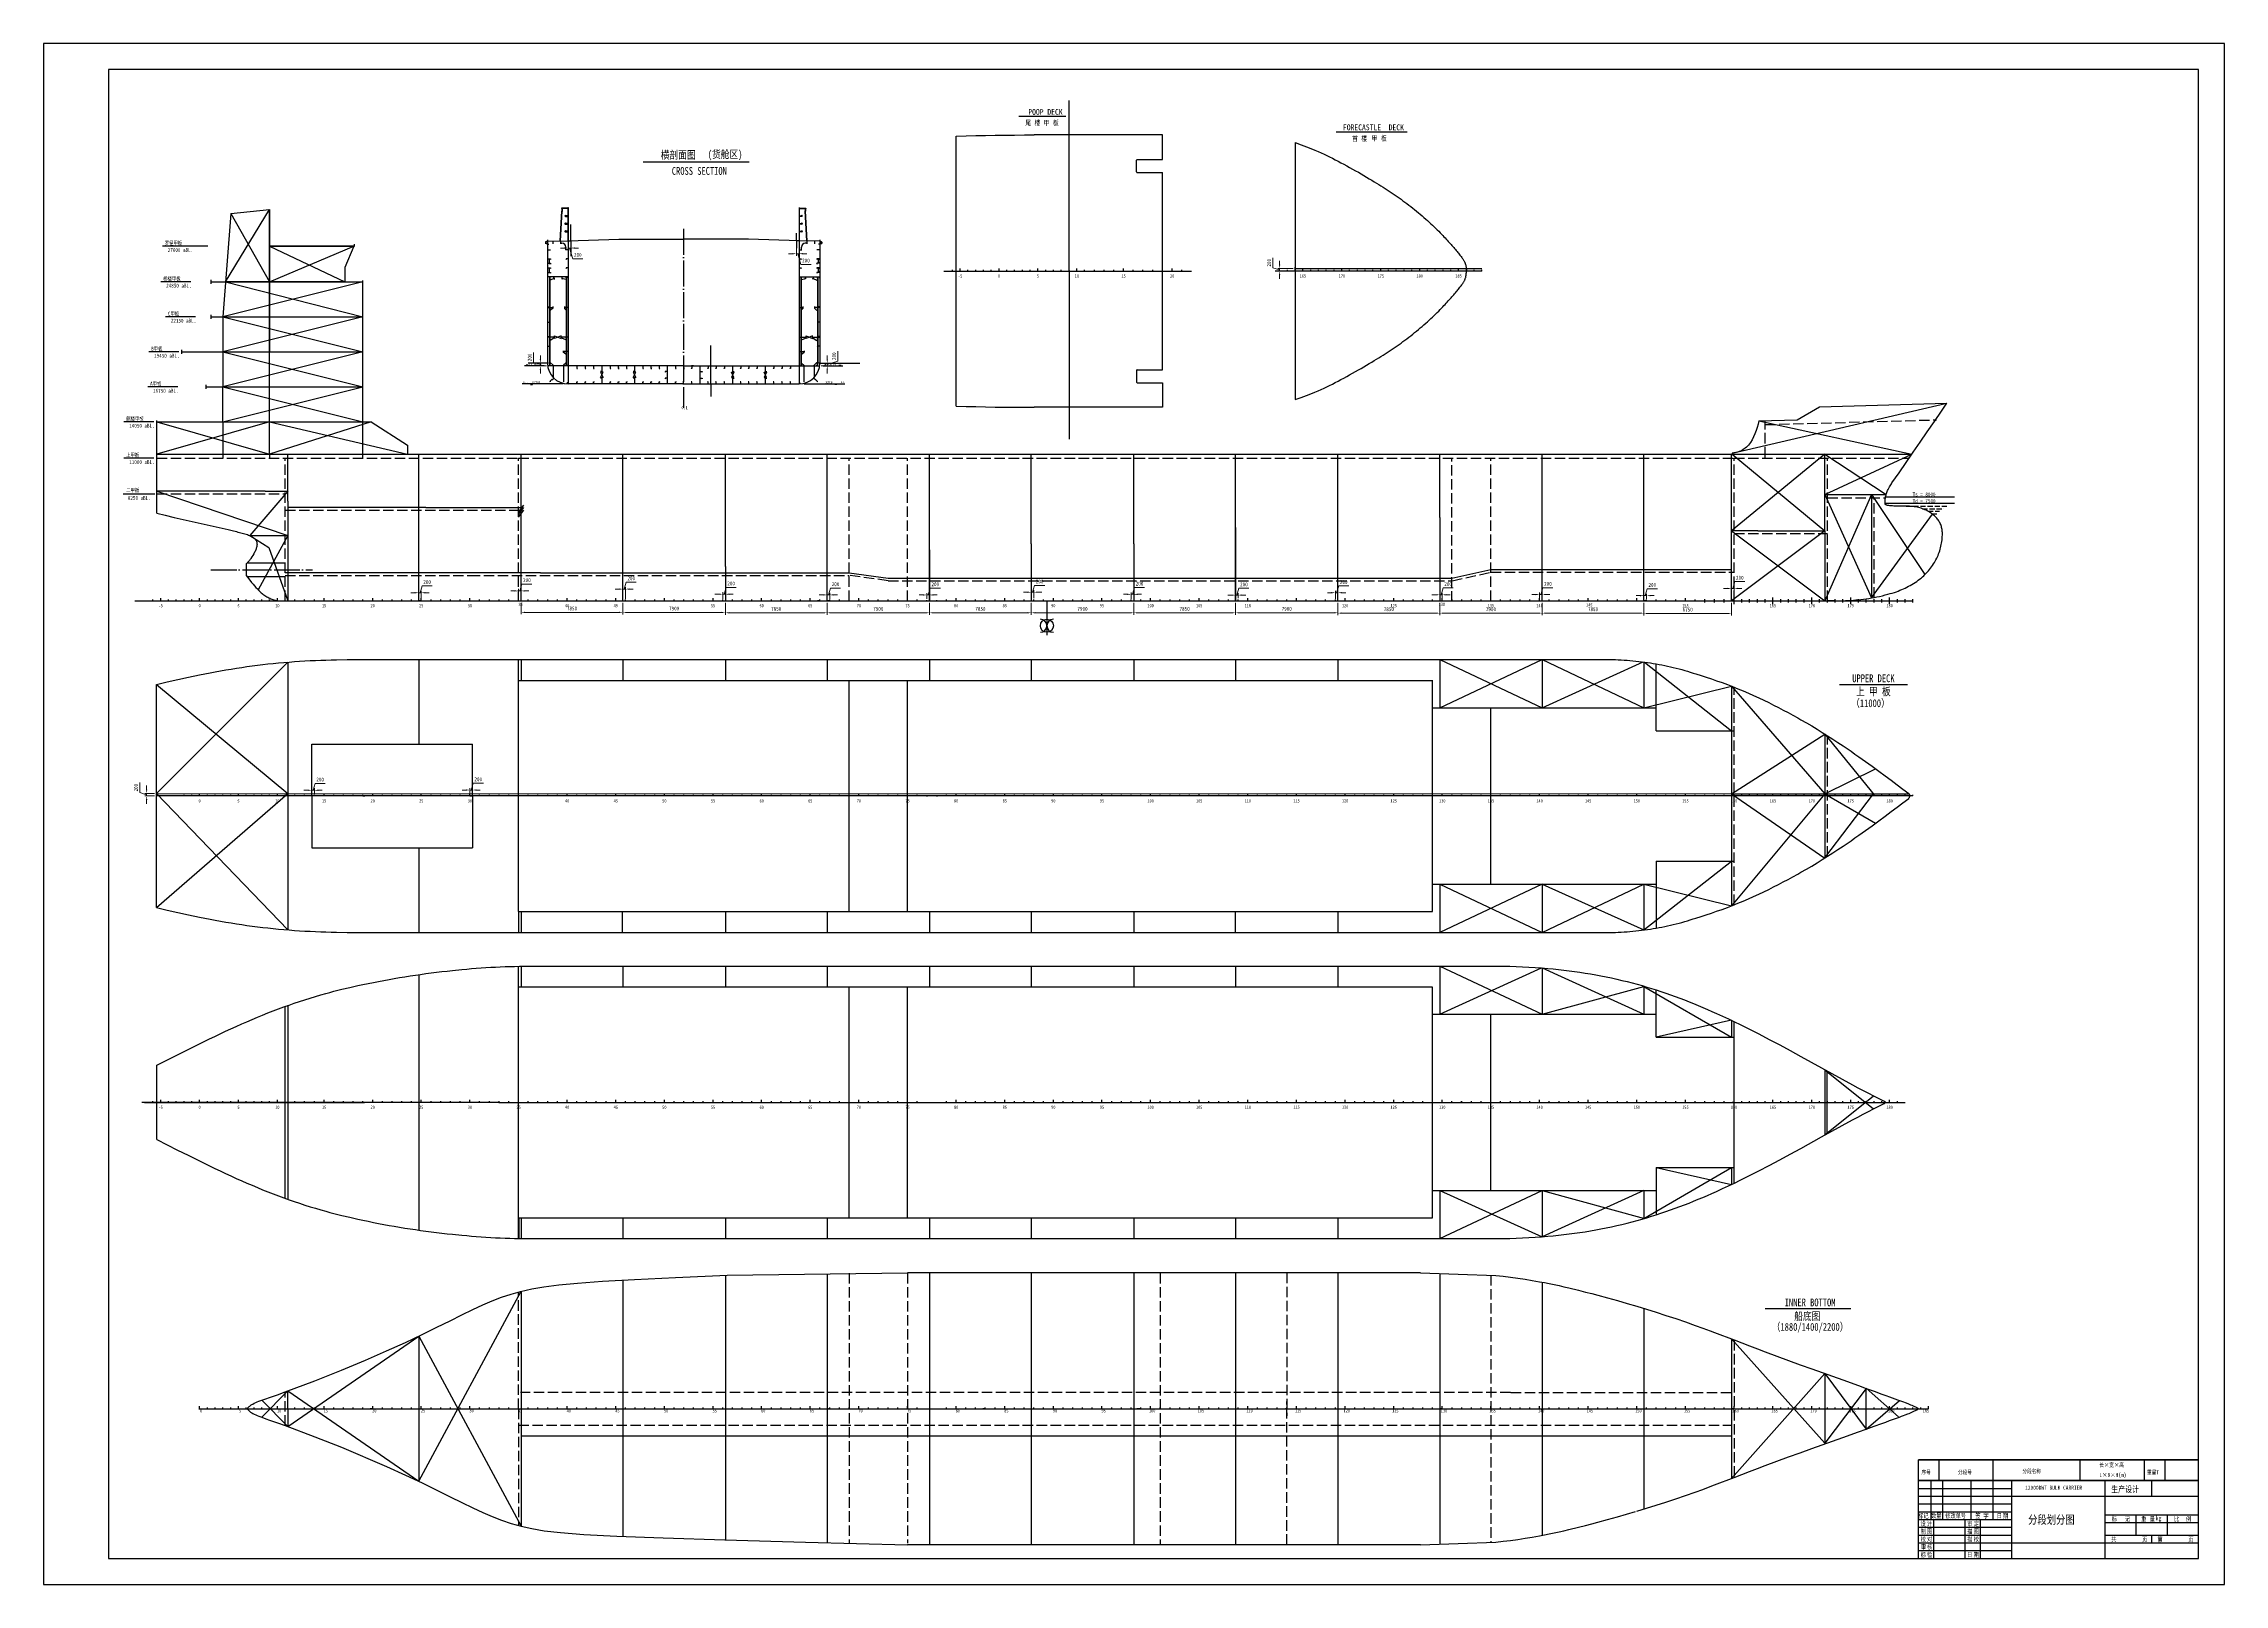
# Model space of a CAD drawing. Extents: x 259389 to 427589, y 305057 to 423857.
import ezdxf
from ezdxf.enums import TextEntityAlignment as Align

# ---------------------------------------------------------------- set-up
doc = ezdxf.new("R2010")
doc.units = 0
doc.header["$LTSCALE"] = 200
doc.header["$MEASUREMENT"] = 0
for name, pattern in [('ACAD_ISO03W100', [30, 12, -18]), ('ACAD_ISO05W100', [34, 24, -3, 0.5, -3, 0.5, -3]), ('CENTER110', [12.2, 10, -1, 0.2, -1]), ('DASHED1', [5.4, 4, -1.4]), ('DASHED102', [2.75, 2, -0.75]), ('DOT106', [0.6, 0, -0.6])]:
    doc.linetypes.add(name, pattern=pattern)
doc.layers.get('0').update_dxf_attribs({"color": 6, "linetype": 'CONTINUOUS'})
doc.layers.get('DEFPOINTS').update_dxf_attribs({"linetype": 'CONTINUOUS'})
for name, color, linetype in [('01CONTINUOUS', 2, 'CONTINUOUS'), ('03CENTER', 1, 'CENTER110'), ('11TEXTE', 4, 'CONTINUOUS'), ('12TEXTC', 6, 'CONTINUOUS'), ('16LOCK', 9, 'DOT106'), ('C-CON', 4, 'CONTINUOUS'), ('FRAME', 7, 'CONTINUOUS'), ('TEXT-ENG', 7, 'CONTINUOUS'), ('Y-CON', 3, 'DASHED1'), ('Y-H', 2, 'ACAD_ISO03W100'), ('Y-PH', 2, 'ACAD_ISO05W100')]:
    doc.layers.add(name, color=color, linetype=linetype)
doc.styles.add('ROMANS', font='')
doc.styles.get("Standard").update_dxf_attribs({"font": '', "width": 0.8})
doc.styles.get('ROMANS').set_extended_font_data('FangSong_GB2312')
doc.styles.get('Standard').set_extended_font_data('SimSun')
doc.dimstyles.new('DM-100', dxfattribs={"dimscale": 0, "dimtxt": 250, "dimasz": 200, "dimexe": 30, "dimexo": 30, "dimgap": 50, "dimtad": 1, "dimdec": 0, "dimzin": 0, "dimdsep": 46, "dimtxsty": 'ROMANS', "dimcen": 0, "dimclrd": 1, "dimclre": 1, "dimclrt": 1, "dimadec": 0, "dimazin": 0, "dimtfac": 1, "dimtdec": 0, "dimtmove": 0, "dimatfit": 3, "dimfxl": 0, "dimtolj": 1, "dimtzin": 0, "dimarcsym": 0})

# ---------------------------------------------------------------- blocks, each defined once
blk = doc.blocks.new('*D0')
at = {"layer": 'DEFPOINTS', "color": 0, "transparency": 16777216}
for p in [(389769, 381851), (389569, 380895), (389769, 380895)]:
    blk.add_point(p, dxfattribs=at)
at = {"layer": 'FRAME', "color": 1, "lineweight": 15, "transparency": 16777216}
for p, q in [((389269, 381851), (388969, 381851)), ((389569, 381851), (389769, 381851)), ((389569, 381851), (389769, 381851)), ((389669, 381851), (389827, 382376)), ((389827, 382376), (390604, 382376)), ((390069, 381851), (390369, 381851))]:
    blk.add_line(p, q, dxfattribs=at)
at = {"layer": 'FRAME', "color": 1, "lineweight": 13, "transparency": 16777216}
for p, q in [((389569, 381045), (389569, 382001)), ((389769, 381045), (389769, 382001))]:
    blk.add_line(p, q, dxfattribs=at)
at = {"layer": 'FRAME', "color": 1, "transparency": 16777216}
for points in [[(389269, 381901), (389269, 381801), (389569, 381851)], [(390069, 381901), (390069, 381801), (389769, 381851)]]:
    blk.add_solid(points, dxfattribs=at)
at = {"layer": 'FRAME', "color": 7, "transparency": 16777216, "insert": (390215, 382676), "char_height": 300, "attachment_point": 5}
blk.add_mtext('\\A1;200', dxfattribs=at)
blk = doc.blocks.new('*D1')
at = {"layer": 'DEFPOINTS', "color": 0, "transparency": 16777216}
for p in [(296219, 380895), (304069, 380895), (304069, 380005)]:
    blk.add_point(p, dxfattribs=at)
at = {"layer": 'FRAME', "color": 1, "lineweight": 13, "transparency": 16777216}
for p, q in [((296219, 380745), (296219, 379855)), ((304069, 380745), (304069, 379855))]:
    blk.add_line(p, q, dxfattribs=at)
at = {"layer": 'FRAME', "color": 1, "lineweight": 15, "transparency": 16777216}
blk.add_line((296519, 380005), (303769, 380005), dxfattribs=at)
at = {"layer": 'FRAME', "color": 1, "transparency": 16777216}
for points in [[(296519, 380055), (296519, 379955), (296219, 380005)], [(303769, 380055), (303769, 379955), (304069, 380005)]]:
    blk.add_solid(points, dxfattribs=at)
at = {"layer": 'FRAME', "color": 7, "transparency": 16777216, "insert": (300144, 380305), "char_height": 300, "attachment_point": 5}
blk.add_mtext('\\A1;7850', dxfattribs=at)
blk = doc.blocks.new('*D2')
at = {"layer": 'DEFPOINTS', "color": 0, "transparency": 16777216}
for p in [(296019, 380895), (296219, 381659), (296219, 380895)]:
    blk.add_point(p, dxfattribs=at)
at = {"layer": 'FRAME', "color": 1, "lineweight": 15, "transparency": 16777216}
for p, q in [((296119, 381659), (296277, 382184)), ((296277, 382184), (297054, 382184)), ((295719, 381659), (295419, 381659)), ((296019, 381659), (296219, 381659)), ((296019, 381659), (296219, 381659)), ((296519, 381659), (296819, 381659))]:
    blk.add_line(p, q, dxfattribs=at)
at = {"layer": 'FRAME', "color": 1, "lineweight": 13, "transparency": 16777216}
for p, q in [((296019, 381045), (296019, 381809)), ((296219, 381045), (296219, 381809))]:
    blk.add_line(p, q, dxfattribs=at)
at = {"layer": 'FRAME', "color": 1, "transparency": 16777216}
for points in [[(295719, 381709), (295719, 381609), (296019, 381659)], [(296519, 381709), (296519, 381609), (296219, 381659)]]:
    blk.add_solid(points, dxfattribs=at)
at = {"layer": 'FRAME', "color": 7, "transparency": 16777216, "insert": (296665, 382484), "char_height": 300, "attachment_point": 5}
blk.add_mtext('\\A1;200', dxfattribs=at)
blk = doc.blocks.new('*D3')
at = {"layer": 'DEFPOINTS', "color": 0, "transparency": 16777216}
for p in [(304069, 380895), (304269, 381798), (304269, 380895)]:
    blk.add_point(p, dxfattribs=at)
at = {"layer": 'FRAME', "color": 1, "lineweight": 13, "transparency": 16777216}
for p, q in [((304069, 381045), (304069, 381948)), ((304269, 381045), (304269, 381948))]:
    blk.add_line(p, q, dxfattribs=at)
at = {"layer": 'FRAME', "color": 1, "lineweight": 15, "transparency": 16777216}
for p, q in [((304169, 381798), (304327, 382323)), ((304327, 382323), (305104, 382323)), ((303769, 381798), (303469, 381798)), ((304069, 381798), (304269, 381798)), ((304069, 381798), (304269, 381798)), ((304569, 381798), (304869, 381798))]:
    blk.add_line(p, q, dxfattribs=at)
at = {"layer": 'FRAME', "color": 1, "transparency": 16777216}
for points in [[(303769, 381848), (303769, 381748), (304069, 381798)], [(304569, 381848), (304569, 381748), (304269, 381798)]]:
    blk.add_solid(points, dxfattribs=at)
at = {"layer": 'FRAME', "color": 7, "transparency": 16777216, "insert": (304715, 382623), "char_height": 300, "attachment_point": 5}
blk.add_mtext('\\A1;200', dxfattribs=at)
blk = doc.blocks.new('*D4')
at = {"layer": 'DEFPOINTS', "color": 0, "transparency": 16777216}
for p in [(299853, 408662), (300053, 408668), (300053, 408096)]:
    blk.add_point(p, dxfattribs=at)
at = {"layer": 'FRAME', "color": 1, "lineweight": 15, "transparency": 16777216}
for p, q in [((299553, 408096), (299253, 408096)), ((299853, 408096), (300053, 408096)), ((299853, 408096), (300053, 408096)), ((299953, 408096), (300200, 407271)), ((300200, 407271), (300977, 407271)), ((300353, 408096), (300653, 408096))]:
    blk.add_line(p, q, dxfattribs=at)
at = {"layer": 'FRAME', "color": 1, "lineweight": 13, "transparency": 16777216}
for p, q in [((299853, 408512), (299853, 407946)), ((300053, 408518), (300053, 407946))]:
    blk.add_line(p, q, dxfattribs=at)
at = {"layer": 'FRAME', "color": 1, "transparency": 16777216}
for points in [[(299553, 408146), (299553, 408046), (299853, 408096)], [(300353, 408146), (300353, 408046), (300053, 408096)]]:
    blk.add_solid(points, dxfattribs=at)
at = {"layer": 'FRAME', "color": 7, "transparency": 16777216, "insert": (300589, 407571), "char_height": 300, "attachment_point": 5}
blk.add_mtext('\\A1;200', dxfattribs=at)
blk = doc.blocks.new('*D5')
at = {"layer": 'DEFPOINTS', "color": 0, "transparency": 16777216}
for p in [(317453, 408663), (317653, 408663), (317653, 407657)]:
    blk.add_point(p, dxfattribs=at)
at = {"layer": 'FRAME', "color": 1, "lineweight": 15, "transparency": 16777216}
for p, q in [((317153, 407657), (316853, 407657)), ((317453, 407657), (317653, 407657)), ((317453, 407657), (317653, 407657)), ((317553, 407657), (317800, 406832)), ((317953, 407657), (318253, 407657)), ((317800, 406832), (318577, 406832))]:
    blk.add_line(p, q, dxfattribs=at)
at = {"layer": 'FRAME', "color": 1, "lineweight": 13, "transparency": 16777216}
for p, q in [((317453, 408513), (317453, 407507)), ((317653, 408513), (317653, 407507))]:
    blk.add_line(p, q, dxfattribs=at)
at = {"layer": 'FRAME', "color": 1, "transparency": 16777216}
for points in [[(317153, 407707), (317153, 407607), (317453, 407657)], [(317953, 407707), (317953, 407607), (317653, 407657)]]:
    blk.add_solid(points, dxfattribs=at)
at = {"layer": 'FRAME', "color": 7, "transparency": 16777216, "insert": (318189, 407132), "char_height": 300, "attachment_point": 5}
blk.add_mtext('\\A1;200', dxfattribs=at)
blk = doc.blocks.new('*D6')
at = {"layer": 'DEFPOINTS', "color": 0, "transparency": 16777216}
for p in [(382819, 380895), (383019, 381292), (383019, 380895)]:
    blk.add_point(p, dxfattribs=at)
at = {"layer": 'FRAME', "color": 1, "lineweight": 15, "transparency": 16777216}
for p, q in [((382919, 381292), (383077, 381817)), ((383077, 381817), (383854, 381817)), ((382519, 381292), (382219, 381292)), ((382819, 381292), (383019, 381292)), ((382819, 381292), (383019, 381292)), ((383319, 381292), (383619, 381292))]:
    blk.add_line(p, q, dxfattribs=at)
at = {"layer": 'FRAME', "color": 1, "lineweight": 13, "transparency": 16777216}
for p, q in [((382819, 381045), (382819, 381442)), ((383019, 381045), (383019, 381442))]:
    blk.add_line(p, q, dxfattribs=at)
at = {"layer": 'FRAME', "color": 1, "transparency": 16777216}
for points in [[(382519, 381342), (382519, 381242), (382819, 381292)], [(383319, 381342), (383319, 381242), (383019, 381292)]]:
    blk.add_solid(points, dxfattribs=at)
at = {"layer": 'FRAME', "color": 7, "transparency": 16777216, "insert": (383465, 382117), "char_height": 300, "attachment_point": 5}
blk.add_mtext('\\A1;200', dxfattribs=at)
blk = doc.blocks.new('*D7')
at = {"layer": 'DEFPOINTS', "color": 0, "transparency": 16777216}
for p in [(382819, 380895), (389569, 380895), (382819, 379918)]:
    blk.add_point(p, dxfattribs=at)
at = {"layer": 'FRAME', "color": 1, "lineweight": 13, "transparency": 16777216}
for p, q in [((382819, 380745), (382819, 379768)), ((389569, 380745), (389569, 379768))]:
    blk.add_line(p, q, dxfattribs=at)
at = {"layer": 'FRAME', "color": 1, "lineweight": 15, "transparency": 16777216}
blk.add_line((389269, 379918), (383119, 379918), dxfattribs=at)
at = {"layer": 'FRAME', "color": 1, "transparency": 16777216}
for points in [[(383119, 379968), (383119, 379868), (382819, 379918)], [(389269, 379968), (389269, 379868), (389569, 379918)]]:
    blk.add_solid(points, dxfattribs=at)
at = {"layer": 'FRAME', "color": 7, "transparency": 16777216, "insert": (386194, 380218), "char_height": 300, "attachment_point": 5}
blk.add_mtext('\\A1;6750', dxfattribs=at)
blk = doc.blocks.new('*D8')
at = {"layer": 'DEFPOINTS', "color": 0, "transparency": 16777216}
for p in [(374969, 380895), (382819, 380895), (382819, 379945)]:
    blk.add_point(p, dxfattribs=at)
at = {"layer": 'FRAME', "color": 1, "lineweight": 13, "transparency": 16777216}
for p, q in [((374969, 380745), (374969, 379795)), ((382819, 380745), (382819, 379795))]:
    blk.add_line(p, q, dxfattribs=at)
at = {"layer": 'FRAME', "color": 1, "lineweight": 15, "transparency": 16777216}
blk.add_line((375269, 379945), (382519, 379945), dxfattribs=at)
at = {"layer": 'FRAME', "color": 1, "transparency": 16777216}
for points in [[(375269, 379995), (375269, 379895), (374969, 379945)], [(382519, 379995), (382519, 379895), (382819, 379945)]]:
    blk.add_solid(points, dxfattribs=at)
at = {"layer": 'FRAME', "color": 7, "transparency": 16777216, "insert": (378894, 380245), "char_height": 300, "attachment_point": 5}
blk.add_mtext('\\A1;7850', dxfattribs=at)
blk = doc.blocks.new('*D9')
at = {"layer": 'DEFPOINTS', "color": 0, "transparency": 16777216}
for p in [(374769, 380895), (374969, 381378), (374969, 380895)]:
    blk.add_point(p, dxfattribs=at)
at = {"layer": 'FRAME', "color": 1, "lineweight": 15, "transparency": 16777216}
for p, q in [((374869, 381378), (375027, 381903)), ((375027, 381903), (375804, 381903)), ((374469, 381378), (374169, 381378)), ((374769, 381378), (374969, 381378)), ((374769, 381378), (374969, 381378)), ((375269, 381378), (375569, 381378))]:
    blk.add_line(p, q, dxfattribs=at)
at = {"layer": 'FRAME', "color": 1, "lineweight": 13, "transparency": 16777216}
for p, q in [((374769, 381045), (374769, 381528)), ((374969, 381045), (374969, 381528))]:
    blk.add_line(p, q, dxfattribs=at)
at = {"layer": 'FRAME', "color": 1, "transparency": 16777216}
for points in [[(374469, 381428), (374469, 381328), (374769, 381378)], [(375269, 381428), (375269, 381328), (374969, 381378)]]:
    blk.add_solid(points, dxfattribs=at)
at = {"layer": 'FRAME', "color": 7, "transparency": 16777216, "insert": (375415, 382203), "char_height": 300, "attachment_point": 5}
blk.add_mtext('\\A1;200', dxfattribs=at)
blk = doc.blocks.new('*D10')
at = {"layer": 'DEFPOINTS', "color": 0, "transparency": 16777216}
for p in [(311769, 380895), (311969, 381405), (311969, 380895)]:
    blk.add_point(p, dxfattribs=at)
at = {"layer": 'FRAME', "color": 1, "lineweight": 15, "transparency": 16777216}
for p, q in [((311869, 381405), (312027, 381930)), ((312027, 381930), (312804, 381930)), ((311469, 381405), (311169, 381405)), ((311769, 381405), (311969, 381405)), ((311769, 381405), (311969, 381405)), ((312269, 381405), (312569, 381405))]:
    blk.add_line(p, q, dxfattribs=at)
at = {"layer": 'FRAME', "color": 1, "lineweight": 13, "transparency": 16777216}
for p, q in [((311769, 381045), (311769, 381555)), ((311969, 381045), (311969, 381555))]:
    blk.add_line(p, q, dxfattribs=at)
at = {"layer": 'FRAME', "color": 1, "transparency": 16777216}
for points in [[(311469, 381455), (311469, 381355), (311769, 381405)], [(312269, 381455), (312269, 381355), (311969, 381405)]]:
    blk.add_solid(points, dxfattribs=at)
at = {"layer": 'FRAME', "color": 7, "transparency": 16777216, "insert": (312415, 382230), "char_height": 300, "attachment_point": 5}
blk.add_mtext('\\A1;200', dxfattribs=at)
blk = doc.blocks.new('*D11')
at = {"layer": 'DEFPOINTS', "color": 0, "transparency": 16777216}
for p in [(304069, 380895), (311969, 380895), (311969, 379998)]:
    blk.add_point(p, dxfattribs=at)
at = {"layer": 'FRAME', "color": 1, "lineweight": 13, "transparency": 16777216}
for p, q in [((304069, 380745), (304069, 379848)), ((311969, 380745), (311969, 379848))]:
    blk.add_line(p, q, dxfattribs=at)
at = {"layer": 'FRAME', "color": 1, "lineweight": 15, "transparency": 16777216}
blk.add_line((304369, 379998), (311669, 379998), dxfattribs=at)
at = {"layer": 'FRAME', "color": 1, "transparency": 16777216}
for points in [[(304369, 380048), (304369, 379948), (304069, 379998)], [(311669, 380048), (311669, 379948), (311969, 379998)]]:
    blk.add_solid(points, dxfattribs=at)
at = {"layer": 'FRAME', "color": 7, "transparency": 16777216, "insert": (308019, 380298), "char_height": 300, "attachment_point": 5}
blk.add_mtext('\\A1;7900', dxfattribs=at)
blk = doc.blocks.new('*D12')
at = {"layer": 'DEFPOINTS', "color": 0, "transparency": 16777216}
for p in [(367069, 380895), (367269, 381358), (367269, 380895)]:
    blk.add_point(p, dxfattribs=at)
at = {"layer": 'FRAME', "color": 1, "lineweight": 15, "transparency": 16777216}
for p, q in [((367169, 381358), (367327, 381883)), ((367327, 381883), (368104, 381883)), ((366769, 381358), (366469, 381358)), ((367069, 381358), (367269, 381358)), ((367069, 381358), (367269, 381358)), ((367569, 381358), (367869, 381358))]:
    blk.add_line(p, q, dxfattribs=at)
at = {"layer": 'FRAME', "color": 1, "lineweight": 13, "transparency": 16777216}
for p, q in [((367069, 381045), (367069, 381508)), ((367269, 381045), (367269, 381508))]:
    blk.add_line(p, q, dxfattribs=at)
at = {"layer": 'FRAME', "color": 1, "transparency": 16777216}
for points in [[(366769, 381408), (366769, 381308), (367069, 381358)], [(367569, 381408), (367569, 381308), (367269, 381358)]]:
    blk.add_solid(points, dxfattribs=at)
at = {"layer": 'FRAME', "color": 7, "transparency": 16777216, "insert": (367715, 382183), "char_height": 300, "attachment_point": 5}
blk.add_mtext('\\A1;200', dxfattribs=at)
blk = doc.blocks.new('*D13')
at = {"layer": 'DEFPOINTS', "color": 0, "transparency": 16777216}
for p in [(367069, 380895), (374969, 380895), (374969, 379945)]:
    blk.add_point(p, dxfattribs=at)
at = {"layer": 'FRAME', "color": 1, "lineweight": 13, "transparency": 16777216}
for p, q in [((367069, 380745), (367069, 379795)), ((374969, 380745), (374969, 379795))]:
    blk.add_line(p, q, dxfattribs=at)
at = {"layer": 'FRAME', "color": 1, "lineweight": 15, "transparency": 16777216}
blk.add_line((367369, 379945), (374669, 379945), dxfattribs=at)
at = {"layer": 'FRAME', "color": 1, "transparency": 16777216}
for points in [[(367369, 379995), (367369, 379895), (367069, 379945)], [(374669, 379995), (374669, 379895), (374969, 379945)]]:
    blk.add_solid(points, dxfattribs=at)
at = {"layer": 'FRAME', "color": 7, "transparency": 16777216, "insert": (371019, 380245), "char_height": 300, "attachment_point": 5}
blk.add_mtext('\\A1;7900', dxfattribs=at)
blk = doc.blocks.new('*D14')
at = {"layer": 'DEFPOINTS', "color": 0, "transparency": 16777216}
for p in [(359219, 380895), (367069, 380895), (367069, 379945)]:
    blk.add_point(p, dxfattribs=at)
at = {"layer": 'FRAME', "color": 1, "lineweight": 13, "transparency": 16777216}
for p, q in [((359219, 380745), (359219, 379795)), ((367069, 380745), (367069, 379795))]:
    blk.add_line(p, q, dxfattribs=at)
at = {"layer": 'FRAME', "color": 1, "lineweight": 15, "transparency": 16777216}
blk.add_line((359519, 379945), (366769, 379945), dxfattribs=at)
at = {"layer": 'FRAME', "color": 1, "transparency": 16777216}
for points in [[(359519, 379995), (359519, 379895), (359219, 379945)], [(366769, 379995), (366769, 379895), (367069, 379945)]]:
    blk.add_solid(points, dxfattribs=at)
at = {"layer": 'FRAME', "color": 7, "transparency": 16777216, "insert": (363144, 380245), "char_height": 300, "attachment_point": 5}
blk.add_mtext('\\A1;7850', dxfattribs=at)
blk = doc.blocks.new('*D15')
at = {"layer": 'DEFPOINTS', "color": 0, "transparency": 16777216}
for p in [(359019, 380895), (359219, 381520), (359219, 380895)]:
    blk.add_point(p, dxfattribs=at)
at = {"layer": 'FRAME', "color": 1, "lineweight": 15, "transparency": 16777216}
for p, q in [((359119, 381520), (359277, 382045)), ((359277, 382045), (360054, 382045)), ((358719, 381520), (358419, 381520)), ((359019, 381520), (359219, 381520)), ((359019, 381520), (359219, 381520)), ((359519, 381520), (359819, 381520))]:
    blk.add_line(p, q, dxfattribs=at)
at = {"layer": 'FRAME', "color": 1, "lineweight": 13, "transparency": 16777216}
for p, q in [((359019, 381045), (359019, 381670)), ((359219, 381045), (359219, 381670))]:
    blk.add_line(p, q, dxfattribs=at)
at = {"layer": 'FRAME', "color": 1, "transparency": 16777216}
for points in [[(358719, 381570), (358719, 381470), (359019, 381520)], [(359519, 381570), (359519, 381470), (359219, 381520)]]:
    blk.add_solid(points, dxfattribs=at)
at = {"layer": 'FRAME', "color": 7, "transparency": 16777216, "insert": (359665, 382345), "char_height": 300, "attachment_point": 5}
blk.add_mtext('\\A1;200', dxfattribs=at)
blk = doc.blocks.new('*D16')
at = {"layer": 'DEFPOINTS', "color": 0, "transparency": 16777216}
for p in [(351319, 380895), (351519, 381334), (351519, 380945)]:
    blk.add_point(p, dxfattribs=at)
at = {"layer": 'FRAME', "color": 1, "lineweight": 15, "transparency": 16777216}
for p, q in [((351419, 381334), (351577, 381859)), ((351577, 381859), (352354, 381859)), ((351019, 381334), (350719, 381334)), ((351319, 381334), (351519, 381334)), ((351319, 381334), (351519, 381334)), ((351819, 381334), (352119, 381334))]:
    blk.add_line(p, q, dxfattribs=at)
at = {"layer": 'FRAME', "color": 1, "lineweight": 13, "transparency": 16777216}
for p, q in [((351319, 381045), (351319, 381484)), ((351519, 381095), (351519, 381484))]:
    blk.add_line(p, q, dxfattribs=at)
at = {"layer": 'FRAME', "color": 1, "transparency": 16777216}
for points in [[(351019, 381384), (351019, 381284), (351319, 381334)], [(351819, 381384), (351819, 381284), (351519, 381334)]]:
    blk.add_solid(points, dxfattribs=at)
at = {"layer": 'FRAME', "color": 7, "transparency": 16777216, "insert": (351965, 382159), "char_height": 300, "attachment_point": 5}
blk.add_mtext('\\A1;200', dxfattribs=at)
blk = doc.blocks.new('*D17')
at = {"layer": 'DEFPOINTS', "color": 0, "transparency": 16777216}
for p in [(351319, 380895), (359219, 380895), (359219, 379971)]:
    blk.add_point(p, dxfattribs=at)
at = {"layer": 'FRAME', "color": 1, "lineweight": 13, "transparency": 16777216}
for p, q in [((351319, 380745), (351319, 379821)), ((359219, 380745), (359219, 379821))]:
    blk.add_line(p, q, dxfattribs=at)
at = {"layer": 'FRAME', "color": 1, "lineweight": 15, "transparency": 16777216}
blk.add_line((351619, 379971), (358919, 379971), dxfattribs=at)
at = {"layer": 'FRAME', "color": 1, "transparency": 16777216}
for points in [[(351619, 380021), (351619, 379921), (351319, 379971)], [(358919, 380021), (358919, 379921), (359219, 379971)]]:
    blk.add_solid(points, dxfattribs=at)
at = {"layer": 'FRAME', "color": 7, "transparency": 16777216, "insert": (355269, 380271), "char_height": 300, "attachment_point": 5}
blk.add_mtext('\\A1;7900', dxfattribs=at)
blk = doc.blocks.new('*D18')
at = {"layer": 'DEFPOINTS', "color": 0, "transparency": 16777216}
for p in [(343269, 380895), (343469, 381395), (343469, 380895)]:
    blk.add_point(p, dxfattribs=at)
at = {"layer": 'FRAME', "color": 1, "lineweight": 15, "transparency": 16777216}
for p, q in [((343369, 381395), (343527, 381920)), ((343527, 381920), (344304, 381920)), ((342969, 381395), (342669, 381395)), ((343269, 381395), (343469, 381395)), ((343269, 381395), (343469, 381395)), ((343769, 381395), (344069, 381395))]:
    blk.add_line(p, q, dxfattribs=at)
at = {"layer": 'FRAME', "color": 1, "lineweight": 13, "transparency": 16777216}
for p, q in [((343269, 381045), (343269, 381545)), ((343469, 381045), (343469, 381545))]:
    blk.add_line(p, q, dxfattribs=at)
at = {"layer": 'FRAME', "color": 1, "transparency": 16777216}
for points in [[(342969, 381445), (342969, 381345), (343269, 381395)], [(343769, 381445), (343769, 381345), (343469, 381395)]]:
    blk.add_solid(points, dxfattribs=at)
at = {"layer": 'FRAME', "color": 7, "transparency": 16777216, "insert": (343915, 382220), "char_height": 300, "attachment_point": 5}
blk.add_mtext('\\A1;200', dxfattribs=at)
blk = doc.blocks.new('*D19')
at = {"layer": 'DEFPOINTS', "color": 0, "transparency": 16777216}
for p in [(343469, 380895), (351319, 380895), (351319, 379971)]:
    blk.add_point(p, dxfattribs=at)
at = {"layer": 'FRAME', "color": 1, "lineweight": 13, "transparency": 16777216}
for p, q in [((343469, 380745), (343469, 379821)), ((351319, 380745), (351319, 379821))]:
    blk.add_line(p, q, dxfattribs=at)
at = {"layer": 'FRAME', "color": 1, "lineweight": 15, "transparency": 16777216}
blk.add_line((343769, 379971), (351019, 379971), dxfattribs=at)
at = {"layer": 'FRAME', "color": 1, "transparency": 16777216}
for points in [[(343769, 380021), (343769, 379921), (343469, 379971)], [(351019, 380021), (351019, 379921), (351319, 379971)]]:
    blk.add_solid(points, dxfattribs=at)
at = {"layer": 'FRAME', "color": 7, "transparency": 16777216, "insert": (347394, 380271), "char_height": 300, "attachment_point": 5}
blk.add_mtext('\\A1;7850', dxfattribs=at)
blk = doc.blocks.new('*D20')
at = {"layer": 'DEFPOINTS', "color": 0, "transparency": 16777216}
for p in [(335569, 380895), (343469, 380895), (343469, 379971)]:
    blk.add_point(p, dxfattribs=at)
at = {"layer": 'FRAME', "color": 1, "lineweight": 13, "transparency": 16777216}
for p, q in [((335569, 380745), (335569, 379821)), ((343469, 380745), (343469, 379821))]:
    blk.add_line(p, q, dxfattribs=at)
at = {"layer": 'FRAME', "color": 1, "lineweight": 15, "transparency": 16777216}
blk.add_line((335869, 379971), (343169, 379971), dxfattribs=at)
at = {"layer": 'FRAME', "color": 1, "transparency": 16777216}
for points in [[(335869, 380021), (335869, 379921), (335569, 379971)], [(343169, 380021), (343169, 379921), (343469, 379971)]]:
    blk.add_solid(points, dxfattribs=at)
at = {"layer": 'FRAME', "color": 7, "transparency": 16777216, "insert": (339519, 380271), "char_height": 300, "attachment_point": 5}
blk.add_mtext('\\A1;7900', dxfattribs=at)
blk = doc.blocks.new('*D21')
at = {"layer": 'DEFPOINTS', "color": 0, "transparency": 16777216}
for p in [(335569, 380895), (335769, 381559), (335769, 380945)]:
    blk.add_point(p, dxfattribs=at)
at = {"layer": 'FRAME', "color": 1, "lineweight": 15, "transparency": 16777216}
for p, q in [((335669, 381559), (335827, 382084)), ((335827, 382084), (336604, 382084)), ((335269, 381559), (334969, 381559)), ((335569, 381559), (335769, 381559)), ((335569, 381559), (335769, 381559)), ((336069, 381559), (336369, 381559))]:
    blk.add_line(p, q, dxfattribs=at)
at = {"layer": 'FRAME', "color": 1, "lineweight": 13, "transparency": 16777216}
for p, q in [((335569, 381045), (335569, 381709)), ((335769, 381095), (335769, 381709))]:
    blk.add_line(p, q, dxfattribs=at)
at = {"layer": 'FRAME', "color": 1, "transparency": 16777216}
for points in [[(335269, 381609), (335269, 381509), (335569, 381559)], [(336069, 381609), (336069, 381509), (335769, 381559)]]:
    blk.add_solid(points, dxfattribs=at)
at = {"layer": 'FRAME', "color": 7, "transparency": 16777216, "insert": (336215, 382384), "char_height": 300, "attachment_point": 5}
blk.add_mtext('\\A1;200', dxfattribs=at)
blk = doc.blocks.new('*D22')
at = {"layer": 'DEFPOINTS', "color": 0, "transparency": 16777216}
for p in [(327719, 380895), (335569, 380895), (335569, 379971)]:
    blk.add_point(p, dxfattribs=at)
at = {"layer": 'FRAME', "color": 1, "lineweight": 13, "transparency": 16777216}
for p, q in [((327719, 380745), (327719, 379821)), ((335569, 380745), (335569, 379821))]:
    blk.add_line(p, q, dxfattribs=at)
at = {"layer": 'FRAME', "color": 1, "lineweight": 15, "transparency": 16777216}
blk.add_line((328019, 379971), (335269, 379971), dxfattribs=at)
at = {"layer": 'FRAME', "color": 1, "transparency": 16777216}
for points in [[(328019, 380021), (328019, 379921), (327719, 379971)], [(335269, 380021), (335269, 379921), (335569, 379971)]]:
    blk.add_solid(points, dxfattribs=at)
at = {"layer": 'FRAME', "color": 7, "transparency": 16777216, "insert": (331644, 380271), "char_height": 300, "attachment_point": 5}
blk.add_mtext('\\A1;7850', dxfattribs=at)
blk = doc.blocks.new('*D23')
at = {"layer": 'DEFPOINTS', "color": 0, "transparency": 16777216}
for p in [(327519, 380895), (327719, 381345), (327719, 380895)]:
    blk.add_point(p, dxfattribs=at)
at = {"layer": 'FRAME', "color": 1, "lineweight": 15, "transparency": 16777216}
for p, q in [((327619, 381345), (327777, 381870)), ((327777, 381870), (328554, 381870)), ((327219, 381345), (326919, 381345)), ((327519, 381345), (327719, 381345)), ((327519, 381345), (327719, 381345)), ((328019, 381345), (328319, 381345))]:
    blk.add_line(p, q, dxfattribs=at)
at = {"layer": 'FRAME', "color": 1, "lineweight": 13, "transparency": 16777216}
for p, q in [((327519, 381045), (327519, 381495)), ((327719, 381045), (327719, 381495))]:
    blk.add_line(p, q, dxfattribs=at)
at = {"layer": 'FRAME', "color": 1, "transparency": 16777216}
for points in [[(327219, 381395), (327219, 381295), (327519, 381345)], [(328019, 381395), (328019, 381295), (327719, 381345)]]:
    blk.add_solid(points, dxfattribs=at)
at = {"layer": 'FRAME', "color": 7, "transparency": 16777216, "insert": (328165, 382170), "char_height": 300, "attachment_point": 5}
blk.add_mtext('\\A1;200', dxfattribs=at)
blk = doc.blocks.new('*D24')
at = {"layer": 'DEFPOINTS', "color": 0, "transparency": 16777216}
for p in [(319819, 380895), (327719, 380895), (327719, 379971)]:
    blk.add_point(p, dxfattribs=at)
at = {"layer": 'FRAME', "color": 1, "lineweight": 13, "transparency": 16777216}
for p, q in [((319819, 380745), (319819, 379821)), ((327719, 380745), (327719, 379821))]:
    blk.add_line(p, q, dxfattribs=at)
at = {"layer": 'FRAME', "color": 1, "lineweight": 15, "transparency": 16777216}
blk.add_line((320119, 379971), (327419, 379971), dxfattribs=at)
at = {"layer": 'FRAME', "color": 1, "transparency": 16777216}
for points in [[(320119, 380021), (320119, 379921), (319819, 379971)], [(327419, 380021), (327419, 379921), (327719, 379971)]]:
    blk.add_solid(points, dxfattribs=at)
at = {"layer": 'FRAME', "color": 7, "transparency": 16777216, "insert": (323769, 380271), "char_height": 300, "attachment_point": 5}
blk.add_mtext('\\A1;7900', dxfattribs=at)
blk = doc.blocks.new('*D25')
at = {"layer": 'DEFPOINTS', "color": 0, "transparency": 16777216}
for p in [(319819, 380895), (320019, 381351), (320019, 380895)]:
    blk.add_point(p, dxfattribs=at)
at = {"layer": 'FRAME', "color": 1, "lineweight": 15, "transparency": 16777216}
for p, q in [((319919, 381351), (320077, 381876)), ((320077, 381876), (320854, 381876)), ((319519, 381351), (319219, 381351)), ((319819, 381351), (320019, 381351)), ((319819, 381351), (320019, 381351)), ((320319, 381351), (320619, 381351))]:
    blk.add_line(p, q, dxfattribs=at)
at = {"layer": 'FRAME', "color": 1, "lineweight": 13, "transparency": 16777216}
for p, q in [((319819, 381045), (319819, 381501)), ((320019, 381045), (320019, 381501))]:
    blk.add_line(p, q, dxfattribs=at)
at = {"layer": 'FRAME', "color": 1, "transparency": 16777216}
for points in [[(319519, 381401), (319519, 381301), (319819, 381351)], [(320319, 381401), (320319, 381301), (320019, 381351)]]:
    blk.add_solid(points, dxfattribs=at)
at = {"layer": 'FRAME', "color": 7, "transparency": 16777216, "insert": (320465, 382176), "char_height": 300, "attachment_point": 5}
blk.add_mtext('\\A1;200', dxfattribs=at)
blk = doc.blocks.new('*D26')
at = {"layer": 'DEFPOINTS', "color": 0, "transparency": 16777216}
for p in [(311969, 380895), (319819, 380895), (319819, 379971)]:
    blk.add_point(p, dxfattribs=at)
at = {"layer": 'FRAME', "color": 1, "lineweight": 13, "transparency": 16777216}
for p, q in [((311969, 380745), (311969, 379821)), ((319819, 380745), (319819, 379821))]:
    blk.add_line(p, q, dxfattribs=at)
at = {"layer": 'FRAME', "color": 1, "lineweight": 15, "transparency": 16777216}
blk.add_line((312269, 379971), (319519, 379971), dxfattribs=at)
at = {"layer": 'FRAME', "color": 1, "transparency": 16777216}
for points in [[(312269, 380021), (312269, 379921), (311969, 379971)], [(319519, 380021), (319519, 379921), (319819, 379971)]]:
    blk.add_solid(points, dxfattribs=at)
at = {"layer": 'FRAME', "color": 7, "transparency": 16777216, "insert": (315894, 380271), "char_height": 300, "attachment_point": 5}
blk.add_mtext('\\A1;7850', dxfattribs=at)
blk = doc.blocks.new('*D27')
at = {"layer": 'DEFPOINTS', "color": 0, "transparency": 16777216}
for p in [(267336, 366045), (268089, 366045), (268089, 365845)]:
    blk.add_point(p, dxfattribs=at)
at = {"layer": 'FRAME', "color": 1, "lineweight": 15, "transparency": 16777216}
for p, q in [((266811, 366103), (266811, 366880)), ((267336, 365945), (266811, 366103)), ((267336, 366345), (267336, 366645)), ((267336, 365845), (267336, 366045)), ((267336, 365845), (267336, 366045)), ((267336, 365545), (267336, 365245))]:
    blk.add_line(p, q, dxfattribs=at)
at = {"layer": 'FRAME', "color": 1, "lineweight": 13, "transparency": 16777216}
for p, q in [((267939, 366045), (267186, 366045)), ((267939, 365845), (267186, 365845))]:
    blk.add_line(p, q, dxfattribs=at)
at = {"layer": 'FRAME', "color": 1, "transparency": 16777216}
for points in [[(267286, 366345), (267386, 366345), (267336, 366045)], [(267286, 365545), (267386, 365545), (267336, 365845)]]:
    blk.add_solid(points, dxfattribs=at)
at = {"layer": 'FRAME', "color": 7, "transparency": 16777216, "insert": (266511, 366491), "char_height": 300, "attachment_point": 5, "rotation": 90}
blk.add_mtext('\\A1;200', dxfattribs=at)
blk = doc.blocks.new('*D28')
at = {"layer": 'DEFPOINTS', "color": 0, "transparency": 16777216}
for p in [(297703, 399019), (298327, 399219), (298327, 399019)]:
    blk.add_point(p, dxfattribs=at)
at = {"layer": 'FRAME', "color": 1, "lineweight": 15, "transparency": 16777216}
for p, q in [((297178, 399277), (297178, 400054)), ((297703, 399119), (297178, 399277)), ((297703, 399519), (297703, 399819)), ((297703, 399219), (297703, 399019)), ((297703, 399219), (297703, 399019)), ((297703, 398719), (297703, 398419))]:
    blk.add_line(p, q, dxfattribs=at)
at = {"layer": 'FRAME', "color": 1, "lineweight": 13, "transparency": 16777216}
for p, q in [((298177, 399219), (297553, 399219)), ((298177, 399019), (297553, 399019))]:
    blk.add_line(p, q, dxfattribs=at)
at = {"layer": 'FRAME', "color": 1, "transparency": 16777216}
for points in [[(297653, 399519), (297753, 399519), (297703, 399219)], [(297653, 398719), (297753, 398719), (297703, 399019)]]:
    blk.add_solid(points, dxfattribs=at)
at = {"layer": 'FRAME', "color": 7, "transparency": 16777216, "insert": (296878, 399665), "char_height": 300, "attachment_point": 5, "rotation": 90}
blk.add_mtext('\\A1;200', dxfattribs=at)
blk = doc.blocks.new('*D29')
at = {"layer": 'DEFPOINTS', "color": 0, "transparency": 16777216}
for p in [(354722, 406313), (355922, 406513), (355922, 406313)]:
    blk.add_point(p, dxfattribs=at)
at = {"layer": 'FRAME', "color": 1, "lineweight": 15, "transparency": 16777216}
for p, q in [((354197, 406571), (354197, 407348)), ((354722, 406813), (354722, 407113)), ((354722, 406413), (354197, 406571)), ((354722, 406513), (354722, 406313)), ((354722, 406513), (354722, 406313)), ((354722, 406013), (354722, 405713))]:
    blk.add_line(p, q, dxfattribs=at)
at = {"layer": 'FRAME', "color": 1, "lineweight": 13, "transparency": 16777216}
for p, q in [((355772, 406513), (354572, 406513)), ((355772, 406313), (354572, 406313))]:
    blk.add_line(p, q, dxfattribs=at)
at = {"layer": 'FRAME', "color": 1, "transparency": 16777216}
for points in [[(354672, 406813), (354772, 406813), (354722, 406513)], [(354672, 406013), (354772, 406013), (354722, 406313)]]:
    blk.add_solid(points, dxfattribs=at)
at = {"layer": 'FRAME', "color": 7, "transparency": 16777216, "insert": (353897, 406960), "char_height": 300, "attachment_point": 5, "rotation": 90}
blk.add_mtext('\\A1;200', dxfattribs=at)
blk = doc.blocks.new('*D30')
at = {"layer": 'DEFPOINTS', "color": 0, "transparency": 16777216}
for p in [(280069, 365845), (280269, 366288), (280269, 365845)]:
    blk.add_point(p, dxfattribs=at)
at = {"layer": 'FRAME', "color": 1, "lineweight": 15, "transparency": 16777216}
for p, q in [((280169, 366288), (280327, 366813)), ((280327, 366813), (281104, 366813)), ((279769, 366288), (279469, 366288)), ((280069, 366288), (280269, 366288)), ((280069, 366288), (280269, 366288)), ((280569, 366288), (280869, 366288))]:
    blk.add_line(p, q, dxfattribs=at)
at = {"layer": 'FRAME', "color": 1, "lineweight": 13, "transparency": 16777216}
for p, q in [((280069, 365995), (280069, 366438)), ((280269, 365995), (280269, 366438))]:
    blk.add_line(p, q, dxfattribs=at)
at = {"layer": 'FRAME', "color": 1, "transparency": 16777216}
for points in [[(279769, 366338), (279769, 366238), (280069, 366288)], [(280569, 366338), (280569, 366238), (280269, 366288)]]:
    blk.add_solid(points, dxfattribs=at)
at = {"layer": 'FRAME', "color": 7, "transparency": 16777216, "insert": (280715, 367113), "char_height": 300, "attachment_point": 5}
blk.add_mtext('\\A1;200', dxfattribs=at)
blk = doc.blocks.new('*D31')
at = {"layer": 'DEFPOINTS', "color": 0, "transparency": 16777216}
for p in [(292269, 365845), (292469, 366305), (292469, 365845)]:
    blk.add_point(p, dxfattribs=at)
at = {"layer": 'FRAME', "color": 1, "lineweight": 15, "transparency": 16777216}
for p, q in [((292369, 366305), (292527, 366830)), ((292527, 366830), (293304, 366830)), ((291969, 366305), (291669, 366305)), ((292269, 366305), (292469, 366305)), ((292269, 366305), (292469, 366305)), ((292769, 366305), (293069, 366305))]:
    blk.add_line(p, q, dxfattribs=at)
at = {"layer": 'FRAME', "color": 1, "lineweight": 13, "transparency": 16777216}
for p, q in [((292269, 365995), (292269, 366455)), ((292469, 365995), (292469, 366455))]:
    blk.add_line(p, q, dxfattribs=at)
at = {"layer": 'FRAME', "color": 1, "transparency": 16777216}
for points in [[(291969, 366355), (291969, 366255), (292269, 366305)], [(292769, 366355), (292769, 366255), (292469, 366305)]]:
    blk.add_solid(points, dxfattribs=at)
at = {"layer": 'FRAME', "color": 7, "transparency": 16777216, "insert": (292915, 367130), "char_height": 300, "attachment_point": 5}
blk.add_mtext('\\A1;200', dxfattribs=at)
blk = doc.blocks.new('*D32')
at = {"layer": 'DEFPOINTS', "color": 0, "transparency": 16777216}
for p in [(288319, 380895), (288519, 381517), (288519, 380895)]:
    blk.add_point(p, dxfattribs=at)
at = {"layer": 'FRAME', "color": 1, "lineweight": 15, "transparency": 16777216}
for p, q in [((288419, 381517), (288577, 382042)), ((288577, 382042), (289354, 382042)), ((288019, 381517), (287719, 381517)), ((288319, 381517), (288519, 381517)), ((288319, 381517), (288519, 381517)), ((288819, 381517), (289119, 381517))]:
    blk.add_line(p, q, dxfattribs=at)
at = {"layer": 'FRAME', "color": 1, "lineweight": 13, "transparency": 16777216}
for p, q in [((288319, 381045), (288319, 381667)), ((288519, 381045), (288519, 381667))]:
    blk.add_line(p, q, dxfattribs=at)
at = {"layer": 'FRAME', "color": 1, "transparency": 16777216}
for points in [[(288019, 381567), (288019, 381467), (288319, 381517)], [(288819, 381567), (288819, 381467), (288519, 381517)]]:
    blk.add_solid(points, dxfattribs=at)
at = {"layer": 'FRAME', "color": 7, "transparency": 16777216, "insert": (288965, 382342), "char_height": 300, "attachment_point": 5}
blk.add_mtext('\\A1;200', dxfattribs=at)
blk = doc.blocks.new('*D33')
at = {"layer": 'DEFPOINTS', "color": 0, "transparency": 16777216}
for p in [(319210, 399019), (319213, 399219), (319829, 399219)]:
    blk.add_point(p, dxfattribs=at)
at = {"layer": 'FRAME', "color": 1, "lineweight": 13, "transparency": 16777216}
for p, q in [((319360, 399019), (319979, 399019)), ((319363, 399219), (319979, 399219))]:
    blk.add_line(p, q, dxfattribs=at)
at = {"layer": 'FRAME', "color": 1, "lineweight": 15, "transparency": 16777216}
for p, q in [((319829, 399519), (319829, 399819)), ((319829, 399119), (320654, 399367)), ((319829, 399019), (319829, 399219)), ((319829, 399019), (319829, 399219)), ((319829, 398719), (319829, 398419)), ((320654, 399367), (320654, 400144))]:
    blk.add_line(p, q, dxfattribs=at)
at = {"layer": 'FRAME', "color": 1, "transparency": 16777216}
for points in [[(319779, 399519), (319879, 399519), (319829, 399219)], [(319779, 398719), (319879, 398719), (319829, 399019)]]:
    blk.add_solid(points, dxfattribs=at)
at = {"layer": 'FRAME', "color": 7, "transparency": 16777216, "insert": (320354, 399755), "char_height": 300, "attachment_point": 5, "rotation": 90}
blk.add_mtext('\\A1;200', dxfattribs=at)

msp = doc.modelspace()

# ---------------------------------------------------------------- linework, layer by layer
at = {"color": 7, "linetype": 'Continuous'}
for p, q in [((427588.9, 423857.1), (259388.9, 423857.1)), ((259388.9, 423857.1), (259388.9, 305057.1)), ((427588.9, 305057.1), (427588.9, 423857.1)), ((259388.9, 305057.1), (427588.9, 305057.1))]:
    msp.add_line(p, q, dxfattribs=at)
at = {"color": 1, "linetype": 'Continuous'}
for p, q in [((425588.9, 421857.1), (264388.9, 421857.1)), ((264388.9, 421857.1), (264388.9, 307057.1)), ((425588.9, 307057.1), (425588.9, 421857.1)), ((264388.9, 307057.1), (425588.9, 307057.1))]:
    msp.add_line(p, q, dxfattribs=at)
for p, q in [((338232.9, 418229.7), (334596.3, 418229.7)), ((329782.7, 416712.4), (330532.7, 416738.4)), ((329782.7, 395914.4), (329782.7, 416712.4)), ((329782.7, 416712.4), (329782.7, 416712.4)), ((330532.7, 416738.4), (331282.7, 416760.4)), ((331282.7, 416760.4), (332032.7, 416778.4)), ((332032.7, 416778.4), (332782.7, 416791.4)), ((332782.7, 416791.4), (333532.7, 416801.4)), ((333532.7, 416801.4), (334282.7, 416808.4)), ((334282.7, 416808.4), (335032.7, 416812.4)), ((335032.7, 416812.4), (335782.7, 416813.4)), ((345682.7, 416813.4), (335782.7, 416813.4)), ((345682.7, 414913.4), (345682.7, 416813.4)), ((364562.2, 417039.7), (359082.2, 417039.7)), ((345682.7, 398713.4), (345682.7, 413913.4)), ((329482.7, 406313.4), (329482.7, 406413.4)), ((330082.7, 406313.4), (330082.7, 406513.4)), ((330682.7, 406313.4), (330682.7, 406413.4)), ((331282.7, 406313.4), (331282.7, 406413.4)), ((331882.7, 406313.4), (331882.7, 406413.4)), ((332482.7, 406313.4), (332482.7, 406413.4)), ((333082.7, 406313.4), (333082.7, 406513.4)), ((333682.7, 406313.4), (333682.7, 406413.4)), ((334282.7, 406313.4), (334282.7, 406413.4)), ((334882.7, 406313.4), (334882.7, 406413.4)), ((335482.7, 406313.4), (335482.7, 406413.4)), ((336082.7, 406313.4), (336082.7, 406513.4)), ((336682.7, 406313.4), (336682.7, 406413.4)), ((337282.7, 406313.4), (337282.7, 406413.4)), ((337882.7, 406313.4), (337882.7, 406413.4)), ((338482.7, 406313.4), (338482.7, 406413.4)), ((339082.7, 406313.4), (339082.7, 406513.4)), ((339682.7, 406313.4), (339682.7, 406413.4)), ((340432.7, 406313.4), (340432.7, 406413.4)), ((341182.7, 406313.4), (341182.7, 406413.4)), ((341932.7, 406313.4), (341932.7, 406413.4)), ((342682.7, 406313.4), (342682.7, 406513.4)), ((343432.7, 406313.4), (343432.7, 406413.4)), ((344182.7, 406313.4), (344182.7, 406413.4)), ((344932.7, 406313.4), (344932.7, 406413.4)), ((345682.7, 406313.4), (345682.7, 406413.4)), ((345682.7, 406313.4), (347932.7, 406313.4)), ((346432.7, 406313.4), (346432.7, 406513.4)), ((347182.7, 406313.4), (347182.7, 406413.4)), ((354722.2, 406313.4), (354722.2, 406413.4)), ((355322.2, 406313.4), (355322.2, 406413.4)), ((355922.2, 406313.4), (355922.2, 406413.4)), ((356522.2, 406313.4), (356522.2, 406513.4)), ((357122.2, 406313.4), (357122.2, 406413.4)), ((357722.2, 406313.4), (357722.2, 406413.4)), ((358322.2, 406313.4), (358322.2, 406413.4)), ((358922.2, 406313.4), (358922.2, 406413.4)), ((359522.2, 406313.4), (359522.2, 406513.4)), ((360122.2, 406313.4), (360122.2, 406413.4)), ((360722.2, 406313.4), (360722.2, 406413.4)), ((361322.2, 406313.4), (361322.2, 406413.4)), ((361922.2, 406313.4), (361922.2, 406413.4)), ((362522.2, 406313.4), (362522.2, 406513.4)), ((363122.2, 406313.4), (363122.2, 406413.4)), ((363722.2, 406313.4), (363722.2, 406413.4)), ((364322.2, 406313.4), (364322.2, 406413.4)), ((364922.2, 406313.4), (364922.2, 406413.4)), ((365522.2, 406313.4), (365522.2, 406532.1)), ((366122.2, 406313.4), (366122.2, 406413.4)), ((366722.2, 406313.4), (366722.2, 406413.4)), ((367322.2, 406313.4), (367322.2, 406413.4)), ((367922.2, 406313.4), (367922.2, 406413.4)), ((368522.2, 406313.4), (368522.2, 406513.4)), ((369122.2, 406313.4), (369122.2, 406413.4)), ((369722.2, 406313.4), (369722.2, 406413.4)), ((370322.2, 406313.4), (370322.2, 406413.4)), ((297990.4, 399019.1), (296472.8, 399019.1)), ((296769.9, 399061.3), (296609.3, 399061.3)), ((296667.4, 399019.1), (296636.8, 399061.3)), ((296711.5, 399019.1), (296680.9, 399061.3)), ((296754.4, 399019.1), (296723.8, 399061.3)), ((319514.7, 399019.1), (321032.3, 399019.1)), ((320735.2, 399061.3), (320895.8, 399061.3)), ((320750.7, 399019.1), (320781.3, 399061.3)), ((320793.6, 399019.1), (320824.2, 399061.3)), ((320837.7, 399019.1), (320868.3, 399061.3)), ((296934.2, 397576.9), (297094.8, 397576.9)), ((296949.6, 397619.1), (296980.3, 397576.9)), ((296992.6, 397619.1), (297023.2, 397576.9)), ((297036.7, 397619.1), (297067.3, 397576.9)), ((320570.9, 397576.9), (320410.3, 397576.9)), ((320468.4, 397619.1), (320437.8, 397576.9)), ((320512.6, 397619.1), (320481.9, 397576.9)), ((320555.5, 397619.1), (320524.9, 397576.9)), ((345682.7, 397713.4), (345682.7, 395813.4)), ((329782.7, 395914.4), (329782.7, 395914.4)), ((329782.7, 395914.4), (330532.7, 395888.4)), ((330532.7, 395888.4), (331282.7, 395866.4)), ((331282.7, 395866.4), (332032.7, 395848.4)), ((332032.7, 395848.4), (332782.7, 395835.4)), ((332782.7, 395835.4), (333532.7, 395825.4)), ((333532.7, 395825.4), (334282.7, 395818.4)), ((334282.7, 395818.4), (335032.7, 395814.4)), ((335032.7, 395814.4), (335782.7, 395813.4)), ((345682.7, 395813.4), (335782.7, 395813.4)), ((406779.1, 388894.7), (401456.8, 388894.7)), ((406779.1, 388394.7), (401419.1, 388394.7)), ((266435.8, 380894.7), (403569.1, 380894.7)), ((267819.1, 380894.7), (267819.1, 380994.7)), ((268419.1, 380894.7), (268419.1, 381094.7)), ((269019.1, 380894.7), (269019.1, 380994.7)), ((269619.1, 380894.7), (269619.1, 380994.7)), ((270219.1, 380894.7), (270219.1, 380994.7)), ((270819.1, 380894.7), (270819.1, 380994.7)), ((271419.1, 380894.7), (271419.1, 381094.7)), ((272019.1, 380894.7), (272019.1, 380994.7)), ((272619.1, 380894.7), (272619.1, 380994.7)), ((273219.1, 380894.7), (273219.1, 380994.7)), ((273819.1, 380894.7), (273819.1, 380994.7)), ((274419.1, 380894.7), (274419.1, 381094.7)), ((275019.1, 380894.7), (275019.1, 380994.7)), ((275619.1, 380894.7), (275619.1, 380994.7)), ((276219.1, 380894.7), (276219.1, 380994.7)), ((276819.1, 380894.7), (276819.1, 380994.7)), ((277419.1, 380894.7), (277419.1, 381094.7)), ((278019.1, 380894.7), (278019.1, 380994.7)), ((278019.1, 380894.7), (278019.1, 380994.7)), ((278769.1, 380894.7), (278769.1, 380994.7)), ((279519.1, 380894.7), (279519.1, 380994.7)), ((280269.1, 380894.7), (280269.1, 380994.7)), ((281019.1, 380894.7), (281019.1, 381094.7)), ((281769.1, 380894.7), (281769.1, 380994.7)), ((282519.1, 380894.7), (282519.1, 380994.7)), ((283269.1, 380894.7), (283269.1, 380994.7)), ((284019.1, 380894.7), (284019.1, 380994.7)), ((284769.1, 380894.7), (284769.1, 381094.7)), ((285519.1, 380894.7), (285519.1, 380994.7)), ((286269.1, 380894.7), (286269.1, 380994.7)), ((287019.1, 380894.7), (287019.1, 380994.7)), ((287769.1, 380894.7), (287769.1, 380994.7)), ((288519.1, 380894.7), (288519.1, 381094.7)), ((289269.1, 380894.7), (289269.1, 380994.7)), ((290019.1, 380894.7), (290019.1, 380994.7)), ((290769.1, 380894.7), (290769.1, 380994.7)), ((291519.1, 380894.7), (291519.1, 380994.7)), ((292269.1, 380894.7), (292269.1, 381094.7)), ((293019.1, 380894.7), (293019.1, 380994.7)), ((293769.1, 380894.7), (293769.1, 380994.7)), ((294519.1, 380894.7), (294519.1, 380994.7)), ((295269.1, 380894.7), (295269.1, 380994.7)), ((296019.1, 380894.7), (296019.1, 381094.7)), ((296769.1, 380894.7), (296769.1, 380994.7)), ((297519.1, 380894.7), (297519.1, 380994.7)), ((298269.1, 380894.7), (298269.1, 380994.7)), ((299019.1, 380894.7), (299019.1, 380994.7)), ((299769.1, 380894.7), (299769.1, 381094.7)), ((300519.1, 380894.7), (300519.1, 380994.7)), ((301269.1, 380894.7), (301269.1, 380994.7)), ((302019.1, 380894.7), (302019.1, 380994.7)), ((302769.1, 380894.7), (302769.1, 380994.7)), ((303519.1, 380894.7), (303519.1, 381094.7)), ((304269.1, 380894.7), (304269.1, 380994.7)), ((305019.1, 380894.7), (305019.1, 380994.7)), ((305769.1, 380894.7), (305769.1, 380994.7)), ((306519.1, 380894.7), (306519.1, 380994.7)), ((307269.1, 380894.7), (307269.1, 381094.7)), ((308019.1, 380894.7), (308019.1, 380994.7)), ((308769.1, 380894.7), (308769.1, 380994.7)), ((309519.1, 380894.7), (309519.1, 380994.7)), ((310269.1, 380894.7), (310269.1, 380994.7)), ((311019.1, 380894.7), (311019.1, 381094.7)), ((311769.1, 380894.7), (311769.1, 380994.7)), ((312519.1, 380894.7), (312519.1, 380994.7)), ((313269.1, 380894.7), (313269.1, 380994.7)), ((314019.1, 380894.7), (314019.1, 380994.7)), ((314769.1, 380894.7), (314769.1, 381094.7)), ((315519.1, 380894.7), (315519.1, 380994.7)), ((316269.1, 380894.7), (316269.1, 380994.7)), ((317019.1, 380894.7), (317019.1, 380994.7)), ((317769.1, 380894.7), (317769.1, 380994.7)), ((318519.1, 380894.7), (318519.1, 381094.7)), ((319269.1, 380894.7), (319269.1, 380994.7)), ((320019.1, 380894.7), (320019.1, 380994.7)), ((320769.1, 380894.7), (320769.1, 380994.7)), ((321519.1, 380894.7), (321519.1, 380994.7)), ((322269.1, 380894.7), (322269.1, 381094.7)), ((323019.1, 380894.7), (323019.1, 380994.7)), ((323769.1, 380894.7), (323769.1, 380994.7)), ((324519.1, 380894.7), (324519.1, 380994.7)), ((325269.1, 380894.7), (325269.1, 380994.7)), ((326019.1, 380894.7), (326019.1, 381094.7)), ((326769.1, 380894.7), (326769.1, 380994.7)), ((327519.1, 380894.7), (327519.1, 380944.7)), ((328269.1, 380894.7), (328269.1, 380944.7)), ((329019.1, 380894.7), (329019.1, 380994.7)), ((329769.1, 380894.7), (329769.1, 381094.7)), ((330519.1, 380894.7), (330519.1, 380994.7)), ((331269.1, 380894.7), (331269.1, 380994.7)), ((332019.1, 380894.7), (332019.1, 380994.7)), ((332769.1, 380894.7), (332769.1, 380994.7)), ((333519.1, 380894.7), (333519.1, 381094.7)), ((334269.1, 380894.7), (334269.1, 380994.7)), ((335019.1, 380894.7), (335019.1, 380994.7)), ((335769.1, 380894.7), (335769.1, 380994.7)), ((336519.1, 380894.7), (336519.1, 380994.7)), ((336768.6, 380894.7), (336768.6, 378234.3)), ((337269.1, 380894.7), (337269.1, 381094.7)), ((338019.1, 380894.7), (338019.1, 380994.7)), ((338769.1, 380894.7), (338769.1, 380994.7)), ((339519.1, 380894.7), (339519.1, 380994.7)), ((340269.1, 380894.7), (340269.1, 380994.7)), ((341019.1, 380894.7), (341019.1, 381094.7)), ((341769.1, 380894.7), (341769.1, 380994.7)), ((342519.1, 380894.7), (342519.1, 380994.7)), ((343269.1, 380894.7), (343269.1, 380994.7)), ((344019.1, 380894.7), (344019.1, 380994.7)), ((344769.1, 380894.7), (344769.1, 381094.7)), ((345519.1, 380894.7), (345519.1, 380994.7)), ((346269.1, 380894.7), (346269.1, 380994.7)), ((347019.1, 380894.7), (347019.1, 380994.7)), ((347769.1, 380894.7), (347769.1, 380994.7)), ((348519.1, 380894.7), (348519.1, 381094.7)), ((349269.1, 380894.7), (349269.1, 380994.7)), ((350019.1, 380894.7), (350019.1, 380994.7)), ((350769.1, 380894.7), (350769.1, 380994.7)), ((351519.1, 380894.7), (351519.1, 380994.7)), ((352269.1, 380894.7), (352269.1, 381094.7)), ((353019.1, 380894.7), (353019.1, 380994.7)), ((353769.1, 380894.7), (353769.1, 380994.7)), ((354519.1, 380894.7), (354519.1, 380994.7)), ((355269.1, 380894.7), (355269.1, 380994.7)), ((356019.1, 380894.7), (356019.1, 381094.7)), ((356769.1, 380894.7), (356769.1, 380994.7)), ((357519.1, 380894.7), (357519.1, 380994.7)), ((358269.1, 380894.7), (358269.1, 380994.7)), ((359019.1, 380894.7), (359019.1, 380994.7)), ((359769.1, 380894.7), (359769.1, 381094.7)), ((360519.1, 380894.7), (360519.1, 380994.7)), ((361269.1, 380894.7), (361269.1, 380994.7)), ((362019.1, 380894.7), (362019.1, 380994.7)), ((362769.1, 380894.7), (362769.1, 380994.7)), ((363519.1, 380894.7), (363519.1, 381094.7)), ((364269.1, 380894.7), (364269.1, 380994.7)), ((365019.1, 380894.7), (365019.1, 380994.7)), ((365769.1, 380894.7), (365769.1, 380994.7)), ((366519.1, 380894.7), (366519.1, 380994.7)), ((367269.1, 380894.7), (367269.1, 381094.7)), ((368019.1, 380894.7), (368019.1, 380994.7)), ((368769.1, 380894.7), (368769.1, 380994.7)), ((369519.1, 380894.7), (369519.1, 380994.7)), ((370269.1, 380894.7), (370269.1, 380994.7)), ((371019.1, 380894.7), (371019.1, 381094.7)), ((371769.1, 380894.7), (371769.1, 380994.7)), ((372519.1, 380894.7), (372519.1, 380994.7)), ((373269.1, 380894.7), (373269.1, 380994.7)), ((374019.1, 380894.7), (374019.1, 380994.7)), ((374769.1, 380894.7), (374769.1, 381094.7)), ((375519.1, 380894.7), (375519.1, 380994.7)), ((376269.1, 380894.7), (376269.1, 380994.7)), ((377019.1, 380894.7), (377019.1, 380994.7)), ((377769.1, 380894.7), (377769.1, 380994.7)), ((378519.1, 380894.7), (378519.1, 381094.7)), ((379269.1, 380894.7), (379269.1, 380994.7)), ((380019.1, 380894.7), (380019.1, 380994.7)), ((380769.1, 380894.7), (380769.1, 380994.7)), ((381519.1, 380894.7), (381519.1, 380994.7)), ((382269.1, 380894.7), (382269.1, 381094.7)), ((383019.1, 380894.7), (383019.1, 380994.7)), ((383769.1, 380894.7), (383769.1, 380994.7)), ((384519.1, 380894.7), (384519.1, 380994.7)), ((385269.1, 380894.7), (385269.1, 380994.7)), ((386019.1, 380894.7), (386019.1, 381094.7)), ((386769.1, 380894.7), (386769.1, 380994.7)), ((387519.1, 380769.7), (387519.1, 381019.7)), ((387519.1, 380894.7), (387519.1, 380994.7)), ((388269.1, 380769.7), (388269.1, 381019.7)), ((388269.1, 380894.7), (388269.1, 380994.7)), ((389019.1, 380769.7), (389019.1, 381019.7)), ((389019.1, 380894.7), (389019.1, 380994.7)), ((389769.1, 380644.7), (389769.1, 381144.7)), ((389769.1, 380894.7), (389769.1, 381094.7)), ((390369.1, 380769.7), (390369.1, 381019.7)), ((390369.1, 380894.7), (390369.1, 380994.7)), ((390969.1, 380769.7), (390969.1, 381019.7)), ((390969.1, 380894.7), (390969.1, 380994.7)), ((391569.1, 380769.7), (391569.1, 381019.7)), ((391569.1, 380894.7), (391569.1, 380994.7)), ((392169.1, 380769.7), (392169.1, 381019.7)), ((392169.1, 380894.7), (392169.1, 380994.7)), ((392169.1, 380894.7), (392169.1, 380994.7)), ((392769.1, 380644.7), (392769.1, 381144.7)), ((392769.1, 380894.7), (392769.1, 380994.7)), ((393369.1, 380769.7), (393369.1, 381019.7)), ((393369.1, 380894.7), (393369.1, 380994.7)), ((393969.1, 380769.7), (393969.1, 381019.7)), ((393969.1, 380894.7), (393969.1, 380994.7)), ((394569.1, 380769.7), (394569.1, 381019.7)), ((394569.1, 380894.7), (394569.1, 380994.7)), ((395169.1, 380769.7), (395169.1, 381019.7)), ((395169.1, 380894.7), (395169.1, 380994.7)), ((395769.1, 380644.7), (395769.1, 381144.7)), ((395769.1, 380894.7), (395769.1, 381094.7)), ((396369.1, 380769.7), (396369.1, 381019.7)), ((396369.1, 380894.7), (396369.1, 380994.7)), ((396969.1, 380769.7), (396969.1, 381019.7)), ((396969.1, 380894.7), (396969.1, 380994.7)), ((397569.1, 380769.7), (397569.1, 381019.7)), ((397569.1, 380894.7), (397569.1, 380994.7)), ((398169.1, 380769.7), (398169.1, 381019.7)), ((398169.1, 380894.7), (398169.1, 380994.7)), ((398769.1, 380644.7), (398769.1, 381144.7)), ((398769.1, 380894.7), (398769.1, 381094.7)), ((399369.1, 380769.7), (399369.1, 381019.7)), ((399369.1, 380894.7), (399369.1, 380994.7)), ((399969.1, 380769.7), (399969.1, 381019.7)), ((399969.1, 380894.7), (399969.1, 380994.7)), ((400569.1, 380769.7), (400569.1, 381019.7)), ((400569.1, 380894.7), (400569.1, 380994.7)), ((401169.1, 380769.7), (401169.1, 381019.7)), ((401169.1, 380894.7), (401169.1, 380994.7)), ((401769.1, 380644.7), (401769.1, 381144.7)), ((401769.1, 380894.7), (401769.1, 381094.7)), ((402369.1, 380769.7), (402369.1, 381019.7)), ((402369.1, 380894.7), (402369.1, 380994.7)), ((402969.1, 380769.7), (402969.1, 381019.7)), ((402969.1, 380894.7), (402969.1, 380994.7)), ((403569.1, 380769.7), (403569.1, 381019.7)), ((403569.1, 380894.7), (403569.1, 380994.7)), ((270219.1, 365845.2), (270219.1, 365945.2)), ((270819.1, 365845.2), (270819.1, 365945.2)), ((271419.1, 365845.2), (271419.1, 366045.2)), ((272019.1, 365845.2), (272019.1, 365945.2)), ((272619.1, 365845.2), (272619.1, 365945.2)), ((273219.1, 365845.2), (273219.1, 365945.2)), ((273819.1, 365845.2), (273819.1, 365945.2)), ((274419.1, 365845.2), (274419.1, 366045.2)), ((275019.1, 365845.2), (275019.1, 365945.2)), ((275619.1, 365845.2), (275619.1, 365945.2)), ((276219.1, 365845.2), (276219.1, 365945.2)), ((276819.1, 365845.2), (276819.1, 365945.2)), ((277419.1, 365845.2), (277419.1, 366045.2)), ((278019.1, 365845.2), (278019.1, 365945.2)), ((278769.1, 365845.2), (278769.1, 365945.2)), ((279519.1, 365845.2), (279519.1, 365945.2)), ((280269.1, 365845.2), (280269.1, 365945.2)), ((281019.1, 365845.2), (281019.1, 366045.2)), ((281769.1, 365845.2), (281769.1, 365945.2)), ((282519.1, 365845.2), (282519.1, 365945.2)), ((283269.1, 365845.2), (283269.1, 365945.2)), ((284019.1, 365845.2), (284019.1, 365945.2)), ((284769.1, 365845.2), (284769.1, 366045.2)), ((285519.1, 365845.2), (285519.1, 365945.2)), ((286269.1, 365845.2), (286269.1, 365945.2)), ((287019.1, 365845.2), (287019.1, 365945.2)), ((287769.1, 365845.2), (287769.1, 365945.2)), ((288519.1, 365845.2), (288519.1, 366045.2)), ((289269.1, 365845.2), (289269.1, 365945.2)), ((290019.1, 365845.2), (290019.1, 365945.2)), ((290769.1, 365845.2), (290769.1, 365945.2)), ((291519.1, 365845.2), (291519.1, 365945.2)), ((292269.1, 365845.2), (292269.1, 366045.2)), ((293019.1, 365845.2), (293019.1, 365945.2)), ((293769.1, 365845.2), (293769.1, 365945.2)), ((294519.1, 365845.2), (294519.1, 365945.2)), ((295269.1, 365845.2), (295269.1, 365945.2)), ((296769.1, 365845.2), (296769.1, 365945.2)), ((297519.1, 365845.2), (297519.1, 365945.2)), ((298269.1, 365845.2), (298269.1, 365945.2)), ((299019.1, 365845.2), (299019.1, 365945.2)), ((299769.1, 365845.2), (299769.1, 366045.2)), ((300519.1, 365845.2), (300519.1, 365945.2)), ((301269.1, 365845.2), (301269.1, 365945.2)), ((302019.1, 365845.2), (302019.1, 365945.2)), ((302769.1, 365845.2), (302769.1, 365945.2)), ((303519.1, 365845.2), (303519.1, 366045.2)), ((304269.1, 365845.2), (304269.1, 365945.2)), ((305019.1, 365845.2), (305019.1, 365945.2)), ((305769.1, 365845.2), (305769.1, 365945.2)), ((306519.1, 365845.2), (306519.1, 365945.2)), ((307269.1, 365845.2), (307269.1, 366045.2)), ((308019.1, 365845.2), (308019.1, 365945.2)), ((308769.1, 365845.2), (308769.1, 365945.2)), ((309519.1, 365845.2), (309519.1, 365945.2)), ((310269.1, 365845.2), (310269.1, 365945.2)), ((311019.1, 365845.2), (311019.1, 366045.2)), ((311769.1, 365845.2), (311769.1, 365945.2)), ((312519.1, 365845.2), (312519.1, 365945.2)), ((313269.1, 365845.2), (313269.1, 365945.2)), ((314019.1, 365845.2), (314019.1, 365945.2)), ((314769.1, 365845.2), (314769.1, 366045.2)), ((315519.1, 365845.2), (315519.1, 365945.2)), ((316269.1, 365845.2), (316269.1, 365945.2)), ((317019.1, 365845.2), (317019.1, 365945.2)), ((317769.1, 365845.2), (317769.1, 365945.2)), ((318519.1, 365845.2), (318519.1, 366045.2)), ((319269.1, 365845.2), (319269.1, 365945.2)), ((320019.1, 365845.2), (320019.1, 365945.2)), ((320769.1, 365845.2), (320769.1, 365945.2)), ((321519.1, 365845.2), (321519.1, 365945.2)), ((322269.1, 365845.2), (322269.1, 366045.2)), ((323019.1, 365845.2), (323019.1, 365945.2)), ((323769.1, 365845.2), (323769.1, 365945.2)), ((324519.1, 365845.2), (324519.1, 365945.2)), ((325269.1, 365845.2), (325269.1, 365945.2)), ((326019.1, 365845.2), (326019.1, 366045.2)), ((326769.1, 365845.2), (326769.1, 365945.2)), ((327519.1, 365845.2), (327519.1, 365795.2)), ((328269.1, 365845.2), (328269.1, 365795.2)), ((329019.1, 365845.2), (329019.1, 365945.2)), ((329769.1, 365845.2), (329769.1, 366045.2)), ((330519.1, 365845.2), (330519.1, 365945.2)), ((331269.1, 365845.2), (331269.1, 365945.2)), ((332019.1, 365845.2), (332019.1, 365945.2)), ((332769.1, 365845.2), (332769.1, 365945.2)), ((333519.1, 365845.2), (333519.1, 366045.2)), ((334269.1, 365845.2), (334269.1, 365945.2)), ((335019.1, 365845.2), (335019.1, 365945.2)), ((335769.1, 365845.2), (335769.1, 365945.2)), ((336519.1, 365845.2), (336519.1, 365945.2)), ((337269.1, 365845.2), (337269.1, 366045.2)), ((338019.1, 365845.2), (338019.1, 365945.2)), ((338769.1, 365845.2), (338769.1, 365945.2)), ((339519.1, 365845.2), (339519.1, 365945.2)), ((340269.1, 365845.2), (340269.1, 365945.2)), ((341019.1, 365845.2), (341019.1, 366045.2)), ((341769.1, 365845.2), (341769.1, 365945.2)), ((342519.1, 365845.2), (342519.1, 365945.2)), ((343269.1, 365845.2), (343269.1, 365945.2)), ((344019.1, 365845.2), (344019.1, 365945.2)), ((344769.1, 365845.2), (344769.1, 366045.2)), ((345519.1, 365845.2), (345519.1, 365945.2)), ((346269.1, 365845.2), (346269.1, 365945.2)), ((347019.1, 365845.2), (347019.1, 365945.2)), ((347769.1, 365845.2), (347769.1, 365945.2)), ((348519.1, 365845.2), (348519.1, 366045.2)), ((349269.1, 365845.2), (349269.1, 365945.2)), ((350019.1, 365845.2), (350019.1, 365945.2)), ((350769.1, 365845.2), (350769.1, 365945.2)), ((351519.1, 365845.2), (351519.1, 365945.2)), ((352269.1, 365845.2), (352269.1, 366045.2)), ((353019.1, 365845.2), (353019.1, 365945.2)), ((353769.1, 365845.2), (353769.1, 365945.2)), ((354519.1, 365845.2), (354519.1, 365945.2)), ((355269.1, 365845.2), (355269.1, 365945.2)), ((356019.1, 365845.2), (356019.1, 366045.2)), ((356769.1, 365845.2), (356769.1, 365945.2)), ((357519.1, 365845.2), (357519.1, 365945.2)), ((358269.1, 365845.2), (358269.1, 365945.2)), ((359019.1, 365845.2), (359019.1, 365945.2)), ((359769.1, 365845.2), (359769.1, 366045.2)), ((360519.1, 365845.2), (360519.1, 365945.2)), ((361269.1, 365845.2), (361269.1, 365945.2)), ((362019.1, 365845.2), (362019.1, 365945.2)), ((362769.1, 365845.2), (362769.1, 365945.2)), ((363519.1, 365845.2), (363519.1, 366045.2)), ((364269.1, 365845.2), (364269.1, 365945.2)), ((365019.1, 365845.2), (365019.1, 365945.2)), ((365769.1, 365845.2), (365769.1, 365945.2)), ((366519.1, 365845.2), (366519.1, 365945.2)), ((367269.1, 365845.2), (367269.1, 366045.2)), ((368011.1, 365845.2), (368011.1, 365945.2)), ((368019.1, 365845.2), (368019.1, 365945.2)), ((368761.1, 365845.2), (368761.1, 365945.2)), ((368765.1, 365845.2), (368765.1, 365945.2)), ((369515.1, 365845.2), (369515.1, 365945.2)), ((370265.1, 365845.2), (370265.1, 365945.2)), ((371019.1, 365845.2), (371019.1, 366045.2)), ((371769.1, 365845.2), (371769.1, 365945.2)), ((372519.1, 365845.2), (372519.1, 365945.2)), ((373269.1, 365845.2), (373269.1, 365945.2)), ((374019.1, 365845.2), (374019.1, 365945.2)), ((374769.1, 365845.2), (374769.1, 366045.2)), ((375519.1, 365845.2), (375519.1, 365945.2)), ((376269.1, 365845.2), (376269.1, 365945.2)), ((377019.1, 365845.2), (377019.1, 365945.2)), ((377769.1, 365845.2), (377769.1, 365945.2)), ((378519.1, 365845.2), (378519.1, 366045.2)), ((379269.1, 365845.2), (379269.1, 365945.2)), ((380019.1, 365845.2), (380019.1, 365945.2)), ((380769.1, 365845.2), (380769.1, 365945.2)), ((381519.1, 365845.2), (381519.1, 365945.2)), ((382269.1, 365845.2), (382269.1, 366045.2)), ((383019.1, 365845.2), (383019.1, 365945.2)), ((383769.1, 365845.2), (383769.1, 365945.2)), ((384519.1, 365845.2), (384519.1, 365945.2)), ((385269.1, 365845.2), (385269.1, 365945.2)), ((386019.1, 365845.2), (386019.1, 366045.2)), ((386769.1, 365845.2), (386769.1, 365945.2)), ((387519.1, 365845.2), (387519.1, 365945.2)), ((388269.1, 365845.2), (388269.1, 365945.2)), ((389019.1, 365845.2), (389019.1, 365945.2)), ((389769.1, 365845.2), (389769.1, 366045.2)), ((390369.1, 365845.2), (390369.1, 365945.2)), ((390969.1, 365845.2), (390969.1, 365945.2)), ((390969.1, 365845.2), (390969.1, 365945.2)), ((391569.1, 365845.2), (391569.1, 365945.2)), ((392169.1, 365845.2), (392169.1, 365945.2)), ((392769.1, 365845.2), (392769.1, 366045.2)), ((393369.1, 365845.2), (393369.1, 365945.2)), ((393969.1, 365845.2), (393969.1, 365945.2)), ((393969.1, 365845.2), (393969.1, 365945.2)), ((394569.1, 365845.2), (394569.1, 365945.2)), ((395169.1, 365845.2), (395169.1, 365945.2)), ((395769.1, 365845.2), (395769.1, 366045.2)), ((396369.1, 365845.2), (396369.1, 365945.2)), ((396969.1, 365845.2), (396969.1, 365945.2)), ((397569.1, 365845.2), (397569.1, 365945.2)), ((398169.1, 365845.2), (398169.1, 365945.2)), ((398769.1, 365845.2), (398769.1, 366045.2)), ((399369.1, 365845.2), (399369.1, 365945.2)), ((399969.1, 365845.2), (399969.1, 365945.2)), ((400569.1, 365845.2), (400569.1, 365945.2)), ((401169.1, 365845.2), (401169.1, 365945.2)), ((401769.1, 365845.2), (401769.1, 366045.2)), ((402369.1, 365845.2), (402369.1, 365945.2)), ((402969.1, 365845.2), (402969.1, 365945.2)), ((403569.1, 365845.2), (403569.1, 365945.2)), ((267819.1, 342222.4), (267819.1, 342322.4)), ((268419.1, 342222.4), (268419.1, 342422.4)), ((269019.1, 342222.4), (269019.1, 342322.4)), ((269619.1, 342222.4), (269619.1, 342322.4)), ((270219.1, 342222.4), (270219.1, 342322.4)), ((270819.1, 342222.4), (270819.1, 342322.4)), ((271419.1, 342222.4), (271419.1, 342422.4)), ((271419.1, 342222.4), (271419.1, 342322.4)), ((272019.1, 342222.4), (272019.1, 342322.4)), ((272619.1, 342222.4), (272619.1, 342322.4)), ((273219.1, 342222.4), (273219.1, 342322.4)), ((273819.1, 342222.4), (273819.1, 342322.4)), ((274419.1, 342222.4), (274419.1, 342422.4)), ((275019.1, 342222.4), (275019.1, 342322.4)), ((275619.1, 342222.4), (275619.1, 342322.4)), ((276219.1, 342222.4), (276219.1, 342322.4)), ((276819.1, 342222.4), (276819.1, 342322.4)), ((277419.1, 342222.4), (277419.1, 342422.4)), ((278019.1, 342222.4), (278019.1, 342322.4)), ((278769.1, 342222.4), (278769.1, 342322.4)), ((279519.1, 342222.4), (279519.1, 342322.4)), ((280269.1, 342222.4), (280269.1, 342322.4)), ((281019.1, 342222.4), (281019.1, 342422.4)), ((281769.1, 342222.4), (281769.1, 342322.4)), ((282519.1, 342222.4), (282519.1, 342322.4)), ((283269.1, 342222.4), (283269.1, 342322.4)), ((284019.1, 342222.4), (284019.1, 342322.4)), ((284769.1, 342222.4), (284769.1, 342422.4)), ((285519.1, 342222.4), (285519.1, 342322.4)), ((286269.1, 342222.4), (286269.1, 342322.4)), ((287019.1, 342222.4), (287019.1, 342322.4)), ((287769.1, 342222.4), (287769.1, 342322.4)), ((288519.1, 342222.4), (288519.1, 342422.4)), ((289269.1, 342222.4), (289269.1, 342322.4)), ((290019.1, 342222.4), (290019.1, 342322.4)), ((290769.1, 342222.4), (290769.1, 342322.4)), ((291519.1, 342222.4), (291519.1, 342322.4)), ((292269.1, 342222.4), (292269.1, 342422.4)), ((293019.1, 342222.4), (293019.1, 342322.4)), ((293769.1, 342222.4), (293769.1, 342322.4)), ((294519.1, 342222.4), (294519.1, 342322.4)), ((295269.1, 342222.4), (295269.1, 342322.4)), ((296019.1, 342222.4), (296019.1, 342422.4)), ((296769.1, 342222.4), (296769.1, 342322.4)), ((297519.1, 342222.4), (297519.1, 342322.4)), ((298269.1, 342222.4), (298269.1, 342322.4)), ((299019.1, 342222.4), (299019.1, 342322.4)), ((299769.1, 342222.4), (299769.1, 342422.4)), ((300519.1, 342222.4), (300519.1, 342322.4)), ((301269.1, 342222.4), (301269.1, 342322.4)), ((302019.1, 342222.4), (302019.1, 342322.4)), ((302769.1, 342222.4), (302769.1, 342322.4)), ((303519.1, 342222.4), (303519.1, 342422.4)), ((304269.1, 342222.4), (304269.1, 342322.4)), ((305019.1, 342222.4), (305019.1, 342322.4)), ((305769.1, 342222.4), (305769.1, 342322.4)), ((306519.1, 342222.4), (306519.1, 342322.4)), ((307269.1, 342222.4), (307269.1, 342422.4)), ((308019.1, 342222.4), (308019.1, 342322.4)), ((308769.1, 342222.4), (308769.1, 342322.4)), ((309519.1, 342222.4), (309519.1, 342322.4)), ((310269.1, 342222.4), (310269.1, 342322.4)), ((311019.1, 342222.4), (311019.1, 342422.4)), ((311769.1, 342222.4), (311769.1, 342322.4)), ((312519.1, 342222.4), (312519.1, 342322.4)), ((313269.1, 342222.4), (313269.1, 342322.4)), ((314019.1, 342222.4), (314019.1, 342322.4)), ((314769.1, 342222.4), (314769.1, 342422.4)), ((315519.1, 342222.4), (315519.1, 342322.4)), ((316269.1, 342222.4), (316269.1, 342322.4)), ((317019.1, 342222.4), (317019.1, 342322.4)), ((317769.1, 342222.4), (317769.1, 342322.4)), ((318519.1, 342222.4), (318519.1, 342422.4)), ((319269.1, 342222.4), (319269.1, 342322.4)), ((320019.1, 342222.4), (320019.1, 342322.4)), ((320769.1, 342222.4), (320769.1, 342322.4)), ((321519.1, 342222.4), (321519.1, 342322.4)), ((322269.1, 342222.4), (322269.1, 342422.4)), ((323019.1, 342222.4), (323019.1, 342322.4)), ((323769.1, 342222.4), (323769.1, 342322.4)), ((324519.1, 342222.4), (324519.1, 342322.4)), ((325269.1, 342222.4), (325269.1, 342322.4)), ((326019.1, 342222.4), (326019.1, 342422.4)), ((326769.1, 342222.4), (326769.1, 342322.4)), ((327519.1, 342222.4), (327519.1, 342172.4)), ((328269.1, 342222.4), (328269.1, 342172.4)), ((329019.1, 342222.4), (329019.1, 342322.4)), ((329769.1, 342222.4), (329769.1, 342422.4)), ((330519.1, 342222.4), (330519.1, 342322.4)), ((331269.1, 342222.4), (331269.1, 342322.4)), ((332019.1, 342222.4), (332019.1, 342322.4)), ((332769.1, 342222.4), (332769.1, 342322.4)), ((333519.1, 342222.4), (333519.1, 342422.4)), ((334269.1, 342222.4), (334269.1, 342322.4)), ((335019.1, 342222.4), (335019.1, 342322.4)), ((335769.1, 342222.4), (335769.1, 342322.4)), ((336519.1, 342222.4), (336519.1, 342322.4)), ((337269.1, 342222.4), (337269.1, 342422.4)), ((338019.1, 342222.4), (338019.1, 342322.4)), ((338769.1, 342222.4), (338769.1, 342322.4)), ((339519.1, 342222.4), (339519.1, 342322.4)), ((340269.1, 342222.4), (340269.1, 342322.4)), ((341019.1, 342222.4), (341019.1, 342422.4)), ((341769.1, 342222.4), (341769.1, 342322.4)), ((342519.1, 342222.4), (342519.1, 342322.4)), ((343269.1, 342222.4), (343269.1, 342322.4)), ((344019.1, 342222.4), (344019.1, 342322.4)), ((344769.1, 342222.4), (344769.1, 342422.4)), ((345519.1, 342222.4), (345519.1, 342322.4)), ((346269.1, 342222.4), (346269.1, 342322.4)), ((347019.1, 342222.4), (347019.1, 342322.4)), ((347769.1, 342222.4), (347769.1, 342322.4)), ((348519.1, 342222.4), (348519.1, 342422.4)), ((349269.1, 342222.4), (349269.1, 342322.4)), ((350019.1, 342222.4), (350019.1, 342322.4)), ((350769.1, 342222.4), (350769.1, 342322.4)), ((351519.1, 342222.4), (351519.1, 342322.4)), ((352269.1, 342222.4), (352269.1, 342422.4)), ((353019.1, 342222.4), (353019.1, 342322.4)), ((353769.1, 342222.4), (353769.1, 342322.4)), ((354519.1, 342222.4), (354519.1, 342322.4)), ((355269.1, 342222.4), (355269.1, 342322.4)), ((356019.1, 342222.4), (356019.1, 342422.4)), ((356769.1, 342222.4), (356769.1, 342322.4)), ((357519.1, 342222.4), (357519.1, 342322.4)), ((358269.1, 342222.4), (358269.1, 342322.4)), ((359019.1, 342222.4), (359019.1, 342322.4)), ((359769.1, 342222.4), (359769.1, 342422.4)), ((360519.1, 342222.4), (360519.1, 342322.4)), ((361269.1, 342222.4), (361269.1, 342322.4)), ((362019.1, 342222.4), (362019.1, 342322.4)), ((362769.1, 342222.4), (362769.1, 342322.4)), ((363519.1, 342222.4), (363519.1, 342422.4)), ((364269.1, 342222.4), (364269.1, 342322.4)), ((365019.1, 342222.4), (365019.1, 342322.4)), ((365769.1, 342222.4), (365769.1, 342322.4)), ((366519.1, 342222.4), (366519.1, 342322.4)), ((367269.1, 342222.4), (367269.1, 342422.4)), ((368011.1, 342222.4), (368011.1, 342322.4)), ((368761.1, 342222.4), (368761.1, 342322.4)), ((368765.1, 342222.4), (368765.1, 342322.4)), ((369515.1, 342222.4), (369515.1, 342322.4)), ((370257.1, 342222.4), (370257.1, 342322.4)), ((371015.1, 342222.4), (371015.1, 342322.4)), ((371019.1, 342222.4), (371019.1, 342422.4)), ((371769.1, 342222.4), (371769.1, 342322.4)), ((372519.1, 342222.4), (372519.1, 342322.4)), ((373269.1, 342222.4), (373269.1, 342322.4)), ((374019.1, 342222.4), (374019.1, 342322.4)), ((374769.1, 342222.4), (374769.1, 342422.4)), ((375519.1, 342222.4), (375519.1, 342322.4)), ((376269.1, 342222.4), (376269.1, 342322.4)), ((377019.1, 342222.4), (377019.1, 342322.4)), ((377769.1, 342222.4), (377769.1, 342322.4)), ((378519.1, 342222.4), (378519.1, 342422.4)), ((379269.1, 342222.4), (379269.1, 342322.4)), ((380019.1, 342222.4), (380019.1, 342322.4)), ((380769.1, 342222.4), (380769.1, 342322.4)), ((381519.1, 342222.4), (381519.1, 342322.4)), ((382269.1, 342222.4), (382269.1, 342422.4)), ((383019.1, 342222.4), (383019.1, 342322.4)), ((383769.1, 342222.4), (383769.1, 342322.4)), ((384519.1, 342222.4), (384519.1, 342322.4)), ((385269.1, 342222.4), (385269.1, 342322.4)), ((386019.1, 342222.4), (386019.1, 342422.4)), ((386769.1, 342222.4), (386769.1, 342322.4)), ((387519.1, 342222.4), (387519.1, 342322.4)), ((388269.1, 342222.4), (388269.1, 342322.4)), ((389019.1, 342222.4), (389019.1, 342322.4)), ((389769.1, 342222.4), (389769.1, 342422.4)), ((390369.1, 342222.4), (390369.1, 342322.4)), ((390969.1, 342222.4), (390969.1, 342322.4)), ((391569.1, 342222.4), (391569.1, 342322.4)), ((392169.1, 342222.4), (392169.1, 342322.4)), ((392769.1, 342222.4), (392769.1, 342423.3)), ((393369.1, 342222.4), (393369.1, 342322.4)), ((393969.1, 342222.4), (393969.1, 342322.4)), ((394569.1, 342222.4), (394569.1, 342322.4)), ((395169.1, 342222.4), (395169.1, 342322.4)), ((395769.1, 342222.4), (395769.1, 342422.4)), ((396369.1, 342222.4), (396369.1, 342322.4)), ((396969.1, 342222.4), (396969.1, 342322.4)), ((397569.1, 342222.4), (397569.1, 342322.4)), ((398169.1, 342222.4), (398169.1, 342322.4)), ((398769.1, 342222.4), (398769.1, 342422.4)), ((399369.1, 342222.4), (399369.1, 342322.4)), ((399969.1, 342222.4), (399969.1, 342322.4)), ((400569.1, 342222.4), (400569.1, 342322.4)), ((401169.1, 342222.4), (401169.1, 342322.4)), ((401769.1, 342222.4), (401769.1, 342422.4)), ((402369.1, 342222.4), (402369.1, 342322.4)), ((295994.1, 333322.4), (295994.1, 331722.4)), ((296044.1, 333322.4), (296044.1, 331722.4)), ((271419.1, 318599.6), (271419.1, 318799.6)), ((272019.1, 318599.6), (272019.1, 318699.6)), ((272619.1, 318599.6), (272619.1, 318699.6)), ((273219.1, 318599.6), (273219.1, 318699.6)), ((273819.1, 318599.6), (273819.1, 318699.6)), ((274419.1, 318599.6), (274419.1, 318799.6)), ((275019.1, 318599.6), (275019.1, 318699.6)), ((275619.1, 318599.6), (275619.1, 318699.6)), ((276219.1, 318599.6), (276219.1, 318699.6)), ((276819.1, 318599.6), (276819.1, 318699.6)), ((277419.1, 318599.6), (277419.1, 318799.6)), ((278019.1, 318599.6), (278019.1, 318699.6)), ((278769.1, 318599.6), (278769.1, 318699.6)), ((279519.1, 318599.6), (279519.1, 318699.6)), ((280269.1, 318599.6), (280269.1, 318699.6)), ((281019.1, 318599.6), (281019.1, 318799.6)), ((281769.1, 318599.6), (281769.1, 318699.6)), ((282519.1, 318599.6), (282519.1, 318699.6)), ((283269.1, 318599.6), (283269.1, 318699.6)), ((284019.1, 318599.6), (284019.1, 318699.6)), ((284769.1, 318599.6), (284769.1, 318799.6)), ((285519.1, 318599.6), (285519.1, 318699.6)), ((286269.1, 318599.6), (286269.1, 318699.6)), ((287019.1, 318599.6), (287019.1, 318699.6)), ((287769.1, 318599.6), (287769.1, 318699.6)), ((288519.1, 318599.6), (288519.1, 318799.6)), ((289269.1, 318599.6), (289269.1, 318699.6)), ((290019.1, 318599.6), (290019.1, 318699.6)), ((290769.1, 318599.6), (290769.1, 318699.6)), ((291519.1, 318599.6), (291519.1, 318699.6)), ((292269.1, 318599.6), (292269.1, 318799.6)), ((293019.1, 318599.6), (293019.1, 318699.6)), ((293769.1, 318599.6), (293769.1, 318699.6)), ((294519.1, 318599.6), (294519.1, 318699.6)), ((295269.1, 318599.6), (295269.1, 318699.6)), ((296019.1, 318599.6), (296019.1, 318799.6)), ((296769.1, 318599.6), (296769.1, 318699.6)), ((297519.1, 318599.6), (297519.1, 318699.6)), ((298269.1, 318599.6), (298269.1, 318699.6)), ((299019.1, 318599.6), (299019.1, 318699.6)), ((299769.1, 318599.6), (299769.1, 318799.6)), ((300519.1, 318599.6), (300519.1, 318699.6)), ((301269.1, 318599.6), (301269.1, 318699.6)), ((302019.1, 318599.6), (302019.1, 318699.6)), ((302769.1, 318599.6), (302769.1, 318699.6)), ((303519.1, 318599.6), (303519.1, 318799.6)), ((304269.1, 318599.6), (304269.1, 318699.6)), ((305019.1, 318599.6), (305019.1, 318699.6)), ((305769.1, 318599.6), (305769.1, 318699.6)), ((306519.1, 318599.6), (306519.1, 318699.6)), ((307269.1, 318599.6), (307269.1, 318799.6)), ((308019.1, 318599.6), (308019.1, 318699.6)), ((308769.1, 318599.6), (308769.1, 318699.6)), ((309519.1, 318599.6), (309519.1, 318699.6)), ((310269.1, 318599.6), (310269.1, 318699.6)), ((311019.1, 318599.6), (311019.1, 318799.6)), ((311769.1, 318599.6), (311769.1, 318699.6)), ((312519.1, 318599.6), (312519.1, 318699.6)), ((313269.1, 318599.6), (313269.1, 318699.6)), ((314019.1, 318599.6), (314019.1, 318699.6)), ((314769.1, 318599.6), (314769.1, 318799.6)), ((315519.1, 318599.6), (315519.1, 318699.6)), ((316269.1, 318599.6), (316269.1, 318699.6)), ((317019.1, 318599.6), (317019.1, 318699.6)), ((317769.1, 318599.6), (317769.1, 318699.6)), ((318519.1, 318599.6), (318519.1, 318799.6)), ((319269.1, 318599.6), (319269.1, 318699.6)), ((320019.1, 318599.6), (320019.1, 318699.6)), ((320769.1, 318599.6), (320769.1, 318699.6)), ((321519.1, 318599.6), (321519.1, 318699.6)), ((322269.1, 318599.6), (322269.1, 318799.6)), ((323019.1, 318599.6), (323019.1, 318699.6)), ((323769.1, 318599.6), (323769.1, 318699.6)), ((324519.1, 318599.6), (324519.1, 318699.6)), ((325269.1, 318599.6), (325269.1, 318699.6)), ((326019.1, 318599.6), (326019.1, 318799.6)), ((326769.1, 318599.6), (326769.1, 318699.6)), ((327519.1, 318599.6), (327519.1, 318549.6)), ((328269.1, 318599.6), (328269.1, 318549.6)), ((329019.1, 318599.6), (329019.1, 318699.6)), ((329769.1, 318599.6), (329769.1, 318799.6)), ((330519.1, 318599.6), (330519.1, 318699.6)), ((331269.1, 318599.6), (331269.1, 318699.6)), ((332019.1, 318599.6), (332019.1, 318699.6)), ((332769.1, 318599.6), (332769.1, 318699.6)), ((333519.1, 318599.6), (333519.1, 318799.6)), ((334269.1, 318599.6), (334269.1, 318699.6)), ((335019.1, 318599.6), (335019.1, 318699.6)), ((335769.1, 318599.6), (335769.1, 318699.6)), ((336519.1, 318599.6), (336519.1, 318699.6)), ((337269.1, 318599.6), (337269.1, 318799.6)), ((338019.1, 318599.6), (338019.1, 318699.6)), ((338769.1, 318599.6), (338769.1, 318699.6)), ((339519.1, 318599.6), (339519.1, 318699.6)), ((340269.1, 318599.6), (340269.1, 318699.6)), ((341019.1, 318599.6), (341019.1, 318799.6)), ((341769.1, 318599.6), (341769.1, 318699.6)), ((342519.1, 318599.6), (342519.1, 318699.6)), ((343269.1, 318599.6), (343269.1, 318699.6)), ((344019.1, 318599.6), (344019.1, 318699.6)), ((344769.1, 318599.6), (344769.1, 318799.6)), ((345519.1, 318599.6), (345519.1, 318699.6)), ((346269.1, 318599.6), (346269.1, 318699.6)), ((347019.1, 318599.6), (347019.1, 318699.6)), ((347769.1, 318599.6), (347769.1, 318699.6)), ((348519.1, 318599.6), (348519.1, 318799.6)), ((349269.1, 318599.6), (349269.1, 318699.6)), ((350019.1, 318599.6), (350019.1, 318699.6)), ((350769.1, 318599.6), (350769.1, 318699.6)), ((351519.1, 318599.6), (351519.1, 318699.6)), ((352269.1, 318599.6), (352269.1, 318799.6)), ((353019.1, 318599.6), (353019.1, 318699.6)), ((353769.1, 318599.6), (353769.1, 318699.6)), ((354519.1, 318599.6), (354519.1, 318699.6)), ((355269.1, 318599.6), (355269.1, 318699.6)), ((356019.1, 318599.6), (356019.1, 318799.6)), ((356769.1, 318599.6), (356769.1, 318699.6)), ((357519.1, 318599.6), (357519.1, 318699.6)), ((358269.1, 318599.6), (358269.1, 318699.6)), ((359019.1, 318599.6), (359019.1, 318699.6)), ((359769.1, 318599.6), (359769.1, 318799.6)), ((360519.1, 318599.6), (360519.1, 318699.6)), ((361269.1, 318599.6), (361269.1, 318699.6)), ((362019.1, 318599.6), (362019.1, 318699.6)), ((362769.1, 318599.6), (362769.1, 318699.6)), ((363519.1, 318599.6), (363519.1, 318799.6)), ((364269.1, 318599.6), (364269.1, 318699.6)), ((365019.1, 318599.6), (365019.1, 318699.6)), ((365769.1, 318599.6), (365769.1, 318699.6)), ((366519.1, 318599.6), (366519.1, 318699.6)), ((367269.1, 318599.6), (367269.1, 318799.6)), ((368019.1, 318599.6), (368019.1, 318699.6)), ((368769.1, 318599.6), (368769.1, 318699.6)), ((369519.1, 318599.6), (369519.1, 318699.6)), ((370269.1, 318599.6), (370269.1, 318699.6)), ((371019.1, 318599.6), (371019.1, 318799.6)), ((371769.1, 318599.6), (371769.1, 318699.6)), ((372519.1, 318599.6), (372519.1, 318699.6)), ((373269.1, 318599.6), (373269.1, 318699.6)), ((374019.1, 318599.6), (374019.1, 318699.6)), ((374769.1, 318599.6), (374769.1, 318799.6)), ((375519.1, 318599.6), (375519.1, 318699.6)), ((376269.1, 318599.6), (376269.1, 318699.6)), ((377019.1, 318599.6), (377019.1, 318699.6)), ((377769.1, 318599.6), (377769.1, 318699.6)), ((378519.1, 318599.6), (378519.1, 318799.6)), ((379269.1, 318599.6), (379269.1, 318699.6)), ((380019.1, 318599.6), (380019.1, 318699.6)), ((380769.1, 318599.6), (380769.1, 318699.6)), ((381519.1, 318599.6), (381519.1, 318699.6)), ((382269.1, 318599.6), (382269.1, 318799.6)), ((383019.1, 318599.6), (383019.1, 318699.6)), ((383769.1, 318599.6), (383769.1, 318699.6)), ((384519.1, 318599.6), (384519.1, 318699.6)), ((385269.1, 318599.6), (385269.1, 318699.6)), ((386019.1, 318599.6), (386019.1, 318799.6)), ((386769.1, 318599.6), (386769.1, 318699.6)), ((387519.1, 318599.6), (387519.1, 318699.6)), ((388269.1, 318599.6), (388269.1, 318699.6)), ((389019.1, 318599.6), (389019.1, 318699.6)), ((389769.1, 318599.6), (389769.1, 318799.6)), ((390369.1, 318599.6), (390369.1, 318699.6)), ((390969.1, 318599.6), (390969.1, 318699.6)), ((391569.1, 318599.6), (391569.1, 318699.6)), ((392169.1, 318599.6), (392169.1, 318699.6)), ((392769.1, 318599.6), (392769.1, 318799.6)), ((393369.1, 318599.6), (393369.1, 318699.6)), ((393969.1, 318599.6), (393969.1, 318699.6)), ((394569.1, 318599.6), (394569.1, 318699.6)), ((395169.1, 318599.6), (395169.1, 318699.6)), ((395769.1, 318599.6), (395769.1, 318799.6)), ((396369.1, 318599.6), (396369.1, 318699.6)), ((396969.1, 318599.6), (396969.1, 318699.6)), ((397569.1, 318599.6), (397569.1, 318699.6)), ((398169.1, 318599.6), (398169.1, 318699.6)), ((398769.1, 318599.6), (398769.1, 318799.6)), ((399369.1, 318599.6), (399369.1, 318699.6)), ((400569.1, 318599.6), (400569.1, 318699.6)), ((401169.1, 318599.6), (401169.1, 318699.6)), ((401769.1, 318599.6), (401769.1, 318799.6)), ((402369.1, 318599.6), (402369.1, 318699.6)), ((402969.1, 318599.6), (402969.1, 318699.6)), ((403569.1, 318599.6), (403569.1, 318699.6)), ((404169.1, 318599.6), (404169.1, 318699.6)), ((404769.1, 318599.6), (404769.1, 318799.6))]:
    msp.add_line(p, q)
at = {"linetype": 'DASHED102'}
for p, q in [((403044.1, 388194.7), (406324.8, 388194.7)), ((404295.4, 387994.7), (405947.5, 387994.7)), ((404735.8, 387794.7), (405620.9, 387794.7)), ((405049.1, 387594.7), (405410.5, 387594.7))]:
    msp.add_line(p, q, dxfattribs=at)
at = {"color": 1}
for p, q in [((403988.9, 307057.1), (403988.9, 314657.1)), ((403988.9, 314657.1), (425588.9, 314657.1)), ((425588.9, 314657.1), (403988.9, 314657.1)), ((405588.9, 313057.1), (405588.9, 314657.1)), ((409748.9, 313057.1), (409748.9, 314657.1)), ((416468.9, 313057.1), (416468.9, 314657.1)), ((421428.9, 313057.1), (421428.9, 314657.1)), ((423028.9, 313057.1), (423028.9, 314657.1)), ((403988.9, 313057.1), (425588.9, 313057.1)), ((425588.9, 313057.1), (403988.9, 313057.1)), ((403988.9, 309645.5), (403988.9, 311245.5))]:
    msp.add_line(p, q, dxfattribs=at)
at = {"color": 7}
for p, q in [((404960.8, 310057.1), (404960.8, 313057.1)), ((405876.2, 310057.1), (405876.2, 313057.1)), ((408068.9, 310057.1), (408068.9, 313057.1)), ((409748.9, 310057.1), (409748.9, 313057.1)), ((403988.9, 312457.1), (411188.9, 312457.1)), ((403988.9, 311857.1), (411188.9, 311857.1)), ((403988.9, 311257.1), (411188.9, 311257.1)), ((403988.9, 310657.1), (411188.9, 310657.1)), ((405188.9, 307057.1), (405188.9, 310057.1)), ((408788.9, 307057.1), (408788.9, 310057.1)), ((418388.9, 309817.1), (425588.9, 309817.1)), ((403988.9, 309457.1), (411188.9, 309457.1)), ((403988.9, 308857.1), (411188.9, 308857.1)), ((403988.9, 308257.1), (411188.9, 308257.1)), ((421988.9, 308257.1), (421988.9, 308857.1)), ((403988.9, 307657.1), (411188.9, 307657.1))]:
    msp.add_line(p, q, dxfattribs=at)
at = {"color": 0}
for p, q in [((411188.9, 307057.1), (411188.9, 313057.1)), ((418388.9, 307057.1), (418388.9, 313057.1)), ((421988.9, 311857.1), (421988.9, 313057.1)), ((411188.9, 311857.1), (425588.9, 311857.1)), ((403988.9, 310057.1), (411188.9, 310057.1)), ((407588.9, 307057.1), (407588.9, 310057.1)), ((418388.9, 310417.1), (425588.9, 310417.1)), ((420788.9, 308857.1), (420788.9, 310417.1)), ((423188.9, 308857.1), (423188.9, 310417.1)), ((411188.9, 308257.1), (425588.9, 308257.1)), ((418388.9, 308857.1), (425588.9, 308857.1))]:
    msp.add_line(p, q, dxfattribs=at)
msp.add_circle((336768.6, 378968.3), 500)
for centre, radius, start, end in [((405378.7, 394851.7), 50, 181.548158, 236.025416), ((405378.7, 394851.7), 50, 181.548158, 236.025416), ((336268.6, 378968.3), 500, 270, 90), ((337268.6, 378968.3), 500, 90, 270)]:
    msp.add_arc(centre, radius, start, end)
at = {"layer": '01CONTINUOUS', "color": 0}
for p, q in [((405218.1, 394717.2), (405762.1, 395506)), ((405762.1, 395506), (406188.8, 396123.6)), ((404128.1, 393139.7), (404673.1, 393928.5)), ((404673.1, 393928.5), (405218.1, 394717.2)), ((403039.1, 391562.2), (403583.1, 392351)), ((403583.1, 392351), (404128.1, 393139.7)), ((401949.1, 389984.7), (402494.1, 390773.5)), ((402494.1, 390773.5), (403039.1, 391562.2)), ((401420.1, 388499.8), (401424.1, 388595.5)), ((401424.1, 388595.5), (401429.1, 388683.4)), ((401429.1, 388683.4), (401437.1, 388765.1)), ((401437.1, 388765.1), (401448.1, 388841.6)), ((401448.1, 388841.6), (401460.1, 388914.1)), ((401460.1, 388914.1), (401475.1, 388983.4)), ((401475.1, 388983.4), (401491.1, 389050.1)), ((401491.1, 389050.1), (401509.1, 389114.7)), ((401509.1, 389114.7), (401530.1, 389182.1)), ((401530.1, 389182.1), (401555.1, 389251.6)), ((401555.1, 389251.6), (401584.1, 389324.3)), ((401584.1, 389324.3), (401618.1, 389402.2)), ((401618.1, 389402.2), (401659.1, 389487.7)), ((401659.1, 389487.7), (401709.1, 389584.7)), ((401709.1, 389584.7), (401759.1, 389677.1)), ((401759.1, 389677.1), (401807.1, 389761)), ((401807.1, 389761), (401854.1, 389838.9)), ((401854.1, 389838.9), (401901.1, 389912.9)), ((401901.1, 389912.9), (401949.1, 389984.7)), ((401419.1, 388394.7), (401420.1, 388499.8)), ((401419.1, 388388.3), (401419.1, 388394.7)), ((401420.1, 388380.8), (401419.1, 388388.3)), ((401421.1, 388372.4), (401420.1, 388380.8)), ((401423.1, 388363.1), (401421.1, 388372.4)), ((401427.1, 388353), (401423.1, 388363.1)), ((401432.1, 388342.3), (401427.1, 388353)), ((401440.1, 388331), (401432.1, 388342.3)), ((401450.1, 388319.5), (401440.1, 388331)), ((401463.1, 388307.7), (401450.1, 388319.5)), ((401481.1, 388295.8), (401463.1, 388307.7)), ((401503.1, 388284.1), (401481.1, 388295.8)), ((401530.1, 388272.6), (401503.1, 388284.1)), ((401565.1, 388261.5), (401530.1, 388272.6)), ((401607.1, 388250.9), (401565.1, 388261.5)), ((401658.1, 388241), (401607.1, 388250.9)), ((401719.1, 388231.9), (401658.1, 388241)), ((401792.1, 388223.7), (401719.1, 388231.9)), ((401879.1, 388216.4), (401792.1, 388223.7)), ((401981.1, 388210.2), (401879.1, 388216.4)), ((402100.1, 388205.1), (401981.1, 388210.2)), ((402239.1, 388201), (402100.1, 388205.1)), ((402400.1, 388198.1), (402239.1, 388201)), ((402586.1, 388196.1), (402400.1, 388198.1)), ((402799.1, 388195), (402586.1, 388196.1)), ((403044.1, 388194.7), (402799.1, 388195)), ((403176.1, 388193), (403044.1, 388194.7)), ((403304.1, 388187.9), (403176.1, 388193)), ((403427.1, 388179.4), (403304.1, 388187.9)), ((403547.1, 388167.6), (403427.1, 388179.4)), ((403662.1, 388152.5), (403547.1, 388167.6)), ((403775.1, 388134.2), (403662.1, 388152.5)), ((403884.1, 388112.6), (403775.1, 388134.2)), ((403990.1, 388087.9), (403884.1, 388112.6)), ((404094.1, 388060), (403990.1, 388087.9)), ((404195.1, 388029.1), (404094.1, 388060)), ((404294.1, 387995.2), (404195.1, 388029.1)), ((404390.1, 387958.3), (404294.1, 387995.2)), ((404485.1, 387918.6), (404390.1, 387958.3)), ((404578.1, 387876), (404485.1, 387918.6)), ((404669.1, 387830.7), (404578.1, 387876)), ((404760.1, 387781.6), (404669.1, 387830.7)), ((404848.1, 387730.6), (404760.1, 387781.6)), ((404931.1, 387677.7), (404848.1, 387730.6)), ((405011.1, 387623), (404931.1, 387677.7)), ((405087.1, 387566.5), (405011.1, 387623)), ((405159.1, 387508.4), (405087.1, 387566.5)), ((405227.1, 387448.6), (405159.1, 387508.4)), ((405291.1, 387387.4), (405227.1, 387448.6)), ((405352.1, 387324.7), (405291.1, 387387.4)), ((405409.1, 387260.6), (405352.1, 387324.7)), ((405462.1, 387195.2), (405409.1, 387260.6)), ((405512.1, 387128.5), (405462.1, 387195.2)), ((405558.1, 387060.6), (405512.1, 387128.5)), ((405600.1, 386991.6), (405558.1, 387060.6)), ((405639.1, 386921.5), (405600.1, 386991.6)), ((405674.1, 386850.3), (405639.1, 386921.5)), ((405706.1, 386778.3), (405674.1, 386850.3)), ((405734.1, 386705.2), (405706.1, 386778.3)), ((405730.1, 385105.4), (405755.1, 385226.4)), ((405759.1, 386631.4), (405734.1, 386705.2)), ((405755.1, 385226.4), (405778.1, 385348.2)), ((405781.1, 386556.7), (405759.1, 386631.4)), ((405778.1, 385348.2), (405796.1, 385470.9)), ((405799.1, 386481.3), (405781.1, 386556.7)), ((405796.1, 385470.9), (405812.1, 385594.3)), ((405813.1, 386405.2), (405799.1, 386481.3)), ((405812.1, 385594.3), (405824.1, 385718.4)), ((405825.1, 386328.4), (405813.1, 386405.2)), ((405824.1, 385718.4), (405832.1, 385843.2)), ((405833.1, 386251.1), (405825.1, 386328.4)), ((405832.1, 385843.2), (405837.1, 385968.7)), ((405837.1, 386173.1), (405833.1, 386251.1)), ((405839.1, 386094.7), (405837.1, 386173.1)), ((405837.1, 385968.7), (405839.1, 386094.7)), ((404933.1, 383419.2), (405010.1, 383522.5)), ((405010.1, 383522.5), (405084.1, 383627.4)), ((405084.1, 383627.4), (405154.1, 383733.6)), ((405154.1, 383733.6), (405221.1, 383841.3)), ((405221.1, 383841.3), (405284.1, 383950.3)), ((405284.1, 383950.3), (405344.1, 384060.7)), ((405344.1, 384060.7), (405401.1, 384172.3)), ((405401.1, 384172.3), (405454.1, 384285.1)), ((405454.1, 384285.1), (405504.1, 384399.1)), ((405504.1, 384399.1), (405550.1, 384514.2)), ((405550.1, 384514.2), (405593.1, 384630.5)), ((405593.1, 384630.5), (405632.1, 384747.7)), ((405632.1, 384747.7), (405668.1, 384866)), ((405668.1, 384866), (405701.1, 384985.2)), ((405701.1, 384985.2), (405730.1, 385105.4)), ((402702.1, 381759.2), (402832.1, 381816)), ((402832.1, 381816), (402959.1, 381874.7)), ((402959.1, 381874.7), (403097.1, 381942.1)), ((403097.1, 381942.1), (403233.1, 382012)), ((403233.1, 382012), (403364.1, 382084.2)), ((403364.1, 382084.2), (403493.1, 382158.8)), ((403493.1, 382158.8), (403618.1, 382235.8)), ((403618.1, 382235.8), (403739.1, 382314.9)), ((403739.1, 382314.9), (403857.1, 382396.2)), ((403857.1, 382396.2), (403972.1, 382479.7)), ((403972.1, 382479.7), (404084.1, 382565.2)), ((404084.1, 382565.2), (404192.1, 382652.7)), ((404192.1, 382652.7), (404296.1, 382742.2)), ((404296.1, 382742.2), (404397.1, 382833.7)), ((404397.1, 382833.7), (404495.1, 382926.9)), ((404495.1, 382926.9), (404590.1, 383022)), ((404590.1, 383022), (404681.1, 383118.8)), ((404681.1, 383118.8), (404768.1, 383217.3)), ((404768.1, 383217.3), (404852.1, 383317.5)), ((404852.1, 383317.5), (404933.1, 383419.2)), ((397513.1, 380895.7), (397641.1, 380896.2)), ((397641.1, 380896.2), (397909.1, 380899)), ((397909.1, 380899), (398153.1, 380903.7)), ((398153.1, 380903.7), (398378.1, 380910.4)), ((398378.1, 380910.4), (398589.1, 380919.3)), ((398589.1, 380919.3), (398789.1, 380930.3)), ((398789.1, 380930.3), (398982.1, 380943.4)), ((398982.1, 380943.4), (399168.1, 380958.3)), ((399168.1, 380958.3), (399349.1, 380974.7)), ((399349.1, 380974.7), (399552.1, 380995.8)), ((399552.1, 380995.8), (399755.1, 381020)), ((399755.1, 381020), (399958.1, 381047.5)), ((399958.1, 381047.5), (400161.1, 381078.5)), ((400161.1, 381078.5), (400366.1, 381113.1)), ((400366.1, 381113.1), (400572.1, 381151.4)), ((400572.1, 381151.4), (400781.1, 381193.5)), ((400781.1, 381193.5), (400993.1, 381239.7)), ((400993.1, 381239.7), (401209.1, 381290)), ((401209.1, 381290), (401429.1, 381344.7)), ((401429.1, 381344.7), (401626.1, 381396.3)), ((401626.1, 381396.3), (401808.1, 381446.8)), ((401808.1, 381446.8), (401977.1, 381496.9)), ((401977.1, 381496.9), (402136.1, 381547.3)), ((402136.1, 381547.3), (402287.1, 381598.4)), ((402287.1, 381598.4), (402430.1, 381650.5)), ((402430.1, 381650.5), (402568.1, 381704)), ((402568.1, 381704), (402702.1, 381759.2))]:
    msp.add_line(p, q, dxfattribs=at)
at = {"layer": '01CONTINUOUS'}
for p, q in [((397513.1, 380895.7), (396999.1, 380894.7)), ((403142.3, 374420.7), (397892.3, 374420.7)), ((398768.9, 326297), (392158.9, 326297))]:
    msp.add_line(p, q, dxfattribs=at)
at = {"layer": '03CENTER'}
for p, q in [((308752.6, 409575.6), (308752.6, 395777.4)), ((272282.6, 383294.7), (280132.6, 383294.7))]:
    msp.add_line(p, q, dxfattribs=at)
at = {"layer": '16LOCK'}
for p, q in [((328882.7, 406313.4), (329782.7, 406313.4)), ((267219.1, 342222.4), (268119.1, 342222.4)), ((271419.1, 318599.6), (278019.1, 318599.6))]:
    msp.add_line(p, q, dxfattribs=at)
at = {"layer": 'C-CON'}
for p, q in [((296019.1, 318599.6), (296169.1, 318599.6)), ((296019.1, 318599.6), (296169.1, 318599.6)), ((308019.1, 318599.6), (308119.1, 318599.6)), ((320019.1, 318599.6), (319919.1, 318599.6)), ((332019.1, 318599.6), (331819.1, 318599.6)), ((344019.1, 318599.6), (343719.1, 318599.6)), ((355269.1, 318599.6), (355169.1, 318599.6)), ((367269.1, 318599.6), (367069.1, 318599.6)), ((389769.1, 318599.6), (389619.1, 318599.6))]:
    msp.add_line(p, q, dxfattribs=at)
at = {"layer": 'FRAME', "color": 5}
for p, q in [((338482.7, 406413.4), (338482.7, 419460.3)), ((273422.3, 405494.7), (276819.1, 411067.2)), ((273819.1, 410767.2), (276819.1, 405494.7)), ((276819.1, 408344.7), (276819.1, 411067.2)), ((300052.6, 408662.7), (300052.6, 409905.6)), ((317452.6, 408662.7), (317452.6, 409254.8)), ((276819.1, 405494.7), (276819.1, 408344.7)), ((276819.1, 405494.7), (283323.1, 408244.7)), ((276819.1, 408244.7), (282616, 405494.7)), ((300052.6, 408662.7), (300052.6, 407466.5)), ((317452.6, 408662.7), (317452.6, 408079.9)), ((284019.1, 405494.7), (273219.1, 402794.7)), ((273422.3, 405494.7), (284019.1, 402794.7)), ((338482.7, 406363.4), (338482.7, 393370.2)), ((355922.2, 406513.4), (370322.2, 406513.4)), ((273219.1, 402794.7), (284019.1, 400094.7)), ((284019.1, 402794.7), (273219.1, 400094.7)), ((310842.6, 397619.1), (310842.6, 400582.8)), ((273219.1, 400094.7), (284019.1, 397394.7)), ((284019.1, 400094.7), (273219.1, 397394.7)), ((298327, 399219.1), (297935.2, 399219.1)), ((300023.4, 399019.1), (299492.6, 399019.1)), ((317424.9, 399019.1), (318012.6, 399019.1)), ((319252.6, 399219.1), (319173.5, 399219.1)), ((319252.6, 399219.1), (322334.8, 399219.1)), ((273219.1, 397394.7), (284019.1, 394694.7)), ((273219.1, 394694.7), (284019.1, 397394.7)), ((310842.6, 397619.1), (310842.6, 396637)), ((389622.6, 392276.4), (406188.8, 396123.6)), ((268119.1, 394694.7), (276819.1, 392194.7)), ((276819.1, 394694.7), (268119.1, 392194.7)), ((276819.1, 392177), (276819.1, 394779.7)), ((276819.1, 394694.7), (287458.6, 392194.7)), ((284646.3, 394694.7), (276819.1, 392194.7)), ((391692.1, 394764.7), (403475.3, 392194.7)), ((268119.1, 392194.7), (389619.1, 392194.7)), ((278219.1, 390112.4), (278219.1, 392194.7)), ((288319.1, 380894.7), (288319.1, 392194.7)), ((296219.1, 380894.7), (296219.1, 392194.7)), ((304069.1, 380894.7), (304069.1, 392194.7)), ((311969.1, 383544.3), (311969.1, 392194.7)), ((319819.1, 380894.7), (319819.1, 392194.7)), ((327719.1, 380894.7), (327719.1, 392194.7)), ((335569.1, 385277), (335569.1, 392194.7)), ((343469.1, 385277), (343469.1, 392194.7)), ((351319.1, 380894.7), (351319.1, 392194.7)), ((359219.1, 380894.7), (359219.1, 392194.7)), ((367069.1, 387306.6), (367069.1, 392194.7)), ((374969.1, 380894.7), (374969.1, 392194.7)), ((382819.1, 380894.7), (382819.1, 392194.7)), ((389569.1, 380894.7), (389569.1, 392194.7)), ((389569.1, 392194.7), (403475.3, 392194.7)), ((396769.1, 392194.7), (389569.1, 386294.7)), ((389619.1, 392194.7), (396769.1, 386294.7)), ((396769.1, 386294.7), (396769.1, 392194.7)), ((396769.1, 392194.7), (401500.1, 389094.7)), ((396769.1, 389094.7), (403475.3, 392194.7)), ((276484.1, 389344.7), (268119.1, 389344.7)), ((268119.1, 389344.7), (278219.1, 385942.2)), ((278219.1, 389344.7), (275299.1, 385922.7)), ((276484.1, 389344.7), (278219.1, 389344.7)), ((278219.1, 388578.4), (278219.1, 390112.4)), ((278219.1, 388578.4), (278219.1, 388094.7)), ((396769.1, 389094.7), (401500.1, 389094.7)), ((396769.1, 389094.7), (400369.5, 381113.8)), ((400369.1, 389094.7), (396779.6, 380894.7)), ((400369.1, 388844.7), (400369.1, 389094.7)), ((400369.1, 389094.7), (404495.1, 382926.9)), ((400369.1, 388844.7), (400369.1, 381113.1)), ((288877.7, 388094.7), (278219.1, 388094.7)), ((278219.1, 388094.7), (278219.1, 380894.7)), ((288877.7, 388094.7), (296219.1, 388094.7)), ((296019.1, 387741.5), (296435, 388281)), ((296019.1, 387554.5), (296435, 388094)), ((296019.1, 387342.1), (296435, 387881.5)), ((367069.1, 387306.6), (367069.1, 380894.7)), ((400369.1, 381113.1), (405087.1, 387566.5)), ((275251.6, 385942.2), (278019.1, 385942.2)), ((275299.1, 385922.7), (276760.9, 385014.3)), ((278219.1, 385942.2), (275934.1, 381748.7)), ((278019.1, 385942.2), (278219.1, 385942.2)), ((335569.1, 385277), (335569.1, 380894.7)), ((343469.1, 385277), (343469.1, 380894.7)), ((391605.4, 386294.7), (389569.1, 386294.7)), ((389569.1, 386294.7), (396779.6, 380894.3)), ((396769.1, 386294.7), (389569.1, 380894.7)), ((391605.4, 386294.7), (396769.1, 386294.7)), ((396769.1, 386294.7), (396779.6, 380894.3)), ((276760.9, 385014.3), (278219.1, 380894.7)), ((311969.1, 383544.3), (311969.1, 380894.7)), ((296219.1, 383054.7), (278019.1, 383054.7)), ((297708.7, 383054.7), (296219.1, 383054.7)), ((297708.7, 383054.7), (321519.1, 383054.7)), ((321519.1, 383054.7), (324519.1, 382639.3)), ((324519.1, 382639.3), (326019.1, 382639.3)), ((326019.1, 382639.3), (368006.1, 382639.3)), ((368006.1, 382639.3), (371019.1, 383321.9)), ((371019.1, 383321.9), (389569.1, 383321.9)), ((278219.1, 376167.8), (268089.1, 366045.2)), ((278219.1, 376167.8), (278219.1, 355530.8)), ((288319.1, 376375.2), (288319.1, 369845.2)), ((296219.1, 376375.2), (296219.1, 374745.2)), ((304069.1, 376375.2), (304069.1, 374745.2)), ((311969.1, 376375.2), (311969.1, 374745.2)), ((319819.1, 376375.2), (319819.1, 374745.2)), ((327719.1, 376375.2), (327719.1, 374745.2)), ((335569.1, 376375.2), (335569.1, 374745.2)), ((343469.1, 376375.2), (343469.1, 374745.2)), ((351319.1, 376375.2), (351319.1, 374745.2)), ((359219.1, 376375.2), (359219.1, 374745.2)), ((367069.1, 376375.2), (367069.1, 372645.2)), ((367069.1, 376375.2), (374969.1, 372645.2)), ((367069.1, 372645.2), (374969.1, 376375.2)), ((374969.1, 376375.2), (374969.1, 372645.2)), ((374969.1, 376375.2), (382819.1, 372645.2)), ((374969.1, 372645.2), (382754.3, 376182.9)), ((382819.1, 376168.9), (382819.1, 372645.2)), ((382866, 376168.9), (389569.1, 370873.2)), ((268089.1, 374451.6), (278219.1, 366042.6)), ((296019.1, 356945.2), (296019.1, 374745.2)), ((296044.1, 374745.2), (366519.1, 374745.2)), ((366519.1, 372645.2), (366519.1, 374770.2)), ((382819.1, 372645.2), (389569.1, 374312.4)), ((389569.1, 374312.4), (389569.1, 370873.2)), ((389569.1, 374312.4), (396769.4, 366012.1)), ((366519.1, 372645.2), (382819.1, 372645.2)), ((382819.1, 372645.2), (383769.1, 372645.2)), ((383769.1, 370873.2), (383769.1, 372645.2)), ((383769.1, 370873.2), (389569.1, 370873.2)), ((389569.1, 370873.2), (389569.1, 360817.2)), ((389569.1, 366014), (396769.4, 370621.1)), ((396769.4, 370621.1), (396769.4, 361061.7)), ((396769.4, 370621.1), (400569.1, 365945.2)), ((280069.1, 365845.2), (280069.1, 369845.2)), ((280069.1, 369845.2), (286819.1, 369845.2)), ((286819.1, 369845.2), (292469.1, 369845.2)), ((292469.1, 365845.2), (292469.1, 369845.2)), ((396769.4, 366012.1), (400675.8, 367948.4)), ((268089.1, 366045.2), (389569.1, 366014)), ((268089.1, 366045.2), (278219.1, 355530.8)), ((268089.1, 357238.8), (278219.1, 366042.6)), ((280069.1, 365845.2), (280069.1, 361845.2)), ((292469.1, 365845.2), (292469.1, 361845.2)), ((389569.1, 366014), (396769.4, 366012.1)), ((389569.1, 366014), (396769.4, 361061.7)), ((396769.4, 366012.1), (389569.1, 357378)), ((396769.4, 366012.1), (403258.3, 366010.4)), ((396769.4, 366012.1), (400675.8, 363742)), ((396781.5, 361069.3), (400515.5, 366011.1)), ((280069.1, 361845.2), (286819.1, 361845.2)), ((286819.1, 361845.2), (292469.1, 361845.2)), ((288319.1, 361845.2), (288319.1, 355315.2)), ((382819.1, 355515.6), (389569.1, 360817.2)), ((383769.1, 360817.2), (389744.1, 360817.2)), ((383769.1, 360817.2), (383769.1, 359045.2)), ((389569.1, 360817.2), (389569.1, 357378)), ((366519.1, 359045.2), (383769.1, 359045.2)), ((366519.1, 356945.2), (366519.1, 359045.2)), ((367069.1, 359045.2), (367069.1, 355315.2)), ((367069.1, 359045.2), (374969.1, 355315.2)), ((374969.1, 359045.2), (367069.1, 355315.2)), ((374969.1, 359045.2), (374969.1, 355315.2)), ((374969.1, 359045.2), (382819.1, 355515.6)), ((374969.1, 355315.2), (382819.1, 359045.2)), ((382819.1, 359045.2), (382819.1, 355515.6)), ((382819.1, 359045.2), (389569.1, 357378)), ((296044.1, 356945.2), (366519.1, 356945.2)), ((296219.1, 356945.2), (296219.1, 355315.2)), ((304029.6, 355315.2), (304029.6, 356945.2)), ((311969.1, 356945.2), (311969.1, 355315.2)), ((319819.1, 356945.2), (319819.1, 355315.2)), ((327719.1, 356945.2), (327719.1, 355315.2)), ((335569.1, 356945.2), (335569.1, 355315.2)), ((343469.1, 356945.2), (343469.1, 355315.2)), ((351319.1, 355315.2), (351319.1, 356945.2)), ((359219.1, 356945.2), (359219.1, 355315.2)), ((288319.1, 352064.9), (288319.1, 332372.1)), ((296219.1, 352718.9), (296219.1, 351122.4)), ((304069.1, 352722.4), (304069.1, 351122.4)), ((311969.1, 352722.4), (311969.1, 351122.4)), ((319819.1, 352722.4), (319819.1, 351122.4)), ((327719.1, 352722.4), (327719.1, 351122.4)), ((335569.1, 352722.4), (335569.1, 351122.4)), ((343469.1, 352722.4), (343469.1, 351122.4)), ((351319.1, 352722.4), (351319.1, 351122.4)), ((359219.1, 352722.4), (359219.1, 351122.4)), ((367069.1, 352722.4), (367069.1, 349022.4)), ((367069.1, 352722.4), (374969.1, 349022.4)), ((367069.1, 349022.4), (374927, 352588.4)), ((374969.1, 352588.4), (374969.1, 349022.4)), ((374969.1, 352584.8), (382819.1, 349022.4)), ((374969.1, 349022.4), (382819.1, 351168.4)), ((382819.1, 351168.4), (382819.1, 349022.4)), ((382819.1, 351168.4), (389569.1, 347250.4)), ((278219.1, 349729.4), (278219.1, 334787.4)), ((366519.1, 349022.4), (383769.1, 349022.4)), ((383769.1, 347250.4), (383769.1, 349022.4)), ((389569.1, 348552.4), (383769.1, 347250.4)), ((389569.1, 348552.4), (389569.1, 347250.4)), ((383769.1, 347250.4), (389744.1, 347250.4)), ((389769.1, 337194.4), (389769.1, 347250.4)), ((396781.5, 344734.6), (396781.5, 339710.1)), ((396781.5, 344734.6), (400537.1, 341721.4)), ((396781.5, 339710.1), (400537.1, 342723.4)), ((382819.1, 333265.9), (389569.1, 337194.4)), ((383769.1, 337194.4), (383769.1, 335422.4)), ((383769.1, 337194.4), (389744.1, 337194.4)), ((383769.1, 337194.4), (389569.1, 335894.3)), ((389569.1, 337194.4), (389569.1, 335892.4)), ((366519.1, 335422.4), (383769.1, 335422.4)), ((367069.1, 335422.4), (367069.1, 331722.4)), ((367069.1, 335422.4), (374969.1, 331860)), ((367069.1, 331722.4), (374969.1, 335422.4)), ((374969.1, 335422.4), (374969.1, 331860)), ((374969.1, 335422.4), (382854.5, 333276.4)), ((382819.1, 335422.4), (374969.1, 331860)), ((382819.1, 335422.4), (382819.1, 333265.9)), ((296219.1, 333322.4), (296219.1, 331726.5)), ((304069.1, 333322.4), (304069.1, 331722.4)), ((311969.1, 333322.4), (311969.1, 331722.4)), ((319819.1, 333322.4), (319819.1, 331722.4)), ((327719.1, 333322.4), (327719.1, 331722.4)), ((335569.1, 333322.4), (335569.1, 331722.4)), ((343469.1, 333322.4), (343469.1, 331722.4)), ((351319.1, 333322.4), (351319.1, 331722.4)), ((359219.1, 333322.4), (359219.1, 331722.4)), ((304069.1, 328497.2), (304069.1, 308745.3)), ((311969.1, 328890.7), (311969.1, 308478.5)), ((319819.1, 329000), (319819.1, 308273.2)), ((327719.1, 329080.7), (327719.1, 308118.4)), ((335569.1, 329080.7), (335569.1, 308118.4)), ((343469.1, 329080.7), (343469.1, 308118.4)), ((351319.1, 329080.7), (351319.1, 308118.4)), ((359219.1, 329080.7), (359219.1, 308118.4)), ((367069.1, 329027.7), (367069.1, 308168.7)), ((374969.1, 328358.8), (374969.1, 308840.3)), ((288319.1, 313003), (296219.1, 327657.2)), ((296219.1, 327657.2), (296219.1, 309539.4)), ((382819.1, 326330.3), (382819.1, 310868.8)), ((278219.1, 317231.5), (288319.1, 324196.1)), ((288319.1, 324196.1), (288319.1, 313003)), ((288319.1, 324196.1), (296219.1, 309539.4)), ((389569.1, 323977.1), (389569.1, 313222)), ((389569.1, 323977.1), (396781.5, 315951.6)), ((389569.1, 313222), (396781.5, 321314.5)), ((396781.5, 321314.5), (396781.5, 315884.6)), ((396781.5, 321314.5), (399971.1, 317026.6)), ((278219.1, 319967.6), (276220.1, 317937.6)), ((278219.1, 318599.6), (278219.1, 319967.6)), ((278219.1, 319967.6), (288319.1, 313003)), ((399971.1, 320172.6), (396781.5, 315951.6)), ((399969.1, 320173.3), (402457.6, 317987.1)), ((278219.1, 317231.5), (276220.1, 319261.6)), ((278219.1, 318599.6), (278219.1, 317231.5)), ((399969.1, 317029.2), (402533.1, 319239.6)), ((296219.1, 316509.6), (389569.1, 316509.6))]:
    msp.add_line(p, q, dxfattribs=at)
at = {"layer": 'FRAME'}
for p, q in [((355922.2, 416221), (355922.2, 396405.8)), ((355922.2, 416221), (356391.6, 416054.2)), ((356391.6, 416054.2), (356793.8, 415906.2)), ((356793.8, 415906.2), (357139, 415773.7)), ((357139, 415773.7), (357437.3, 415653.7)), ((357437.3, 415653.7), (357698.7, 415542.8)), ((357698.7, 415542.8), (357933.2, 415437.9)), ((305630.6, 414746), (313810.2, 414746)), ((343682.7, 413963.4), (343682.7, 414863.4)), ((343732.7, 414913.4), (345682.7, 414913.4)), ((343732.7, 413913.4), (345682.7, 413913.4)), ((357933.2, 415437.9), (358151, 415335.9)), ((358151, 415335.9), (358362, 415233.4)), ((358362, 415233.4), (358574.7, 415128)), ((358574.7, 415128), (358790.3, 415019.3)), ((358790.3, 415019.3), (359008.5, 414907.5)), ((359008.5, 414907.5), (359228.8, 414792.9)), ((359228.8, 414792.9), (359450.8, 414675.7)), ((359450.8, 414675.7), (359674.1, 414556.2)), ((359674.1, 414556.2), (359898.2, 414434.6)), ((359898.2, 414434.6), (360122.9, 414311.2)), ((360122.9, 414311.2), (360347.5, 414186.2)), ((360347.5, 414186.2), (360571.1, 414060.4)), ((360571.1, 414060.4), (360792.5, 413934.4)), ((360792.5, 413934.4), (361010.9, 413808.9)), ((361010.9, 413808.9), (361224.9, 413684.6)), ((361224.9, 413684.6), (361433.6, 413562.3)), ((361433.6, 413562.3), (361635.9, 413442.5)), ((361635.9, 413442.5), (361830.7, 413326)), ((361830.7, 413326), (362017.3, 413213.3)), ((362017.3, 413213.3), (362196.3, 413104)), ((362196.3, 413104), (362368.7, 412997.4)), ((362368.7, 412997.4), (362535.5, 412893.1)), ((362535.5, 412893.1), (362697.8, 412790.3)), ((362697.8, 412790.3), (362856.6, 412688.5)), ((362856.6, 412688.5), (363012.7, 412587)), ((363012.7, 412587), (363167.4, 412485.2)), ((363167.4, 412485.2), (363321.3, 412382.7)), ((363321.3, 412382.7), (363474.7, 412279.3)), ((363474.7, 412279.3), (363627.6, 412174.7)), ((363627.6, 412174.7), (363780.1, 412069.1)), ((273819.1, 410767.2), (273219.1, 402794.7)), ((273819.1, 410767.2), (276819.1, 411067.2)), ((276819.1, 411067.2), (276819.1, 400094.7)), ((299227.5, 408645.7), (299352.5, 410944.1)), ((299252.6, 408646.4), (299377.6, 410944.1)), ((299332.6, 411169.1), (299332.6, 411144.1)), ((299832.6, 411169.1), (299332.6, 411169.1)), ((299832.6, 411144.1), (299332.6, 411144.1)), ((299352.5, 410944.1), (299377.6, 410944.1)), ((299357.6, 411144.1), (299357.6, 410944.1)), ((299357.6, 410944.1), (299377.6, 410944.1)), ((299377.6, 411144.1), (299377.6, 410944.1)), ((299602.6, 410589.1), (299602.6, 410569.1)), ((299632.6, 410589.1), (299632.6, 410569.1)), ((299832.6, 410589.1), (299632.6, 410589.1)), ((299832.6, 410569.1), (299632.6, 410569.1)), ((299632.6, 410539.1), (299832.6, 410539.1)), ((299832.6, 411209.1), (299852.6, 411209.1)), ((299832.6, 411209.1), (299832.6, 408662.2)), ((299852.6, 411209.1), (299852.6, 408662.7)), ((317652.6, 411209.1), (317652.6, 408662.7)), ((317672.6, 411209.1), (317652.6, 411209.1)), ((317672.6, 411209.1), (317672.6, 408662.2)), ((317672.6, 411169.1), (318172.6, 411169.1)), ((317672.6, 411144.1), (318172.6, 411144.1)), ((317672.6, 410589.1), (317872.6, 410589.1)), ((317672.6, 410569.1), (317872.6, 410569.1)), ((317872.6, 410539.1), (317672.6, 410539.1)), ((317872.6, 410589.1), (317872.6, 410569.1)), ((317902.6, 410589.1), (317902.6, 410569.1)), ((318127.6, 411144.1), (318127.6, 410944.1)), ((318252.6, 408646.4), (318127.6, 410944.1)), ((318152.6, 410944.1), (318127.6, 410944.1)), ((318147.6, 410944.1), (318127.6, 410944.1)), ((318147.6, 411144.1), (318147.6, 410944.1)), ((318277.6, 408645.7), (318152.6, 410944.1)), ((318172.6, 411169.1), (318172.6, 411144.1)), ((363780.1, 412069.1), (363932.1, 411962.2)), ((363932.1, 411962.2), (364083.7, 411853.9)), ((364083.7, 411853.9), (364235, 411744.2)), ((364235, 411744.2), (364385.9, 411632.9)), ((364385.9, 411632.9), (364536.4, 411520)), ((364536.4, 411520), (364686.5, 411405.7)), ((364686.5, 411405.7), (364836, 411289.9)), ((364836, 411289.9), (364984.6, 411172.9)), ((364984.6, 411172.9), (365132.2, 411054.8)), ((365132.2, 411054.8), (365278.7, 410935.7)), ((365278.7, 410935.7), (365423.9, 410815.7)), ((365423.9, 410815.7), (365567.6, 410695)), ((365567.6, 410695), (365709.7, 410573.7)), ((365709.7, 410573.7), (365849.8, 410452.1)), ((365849.8, 410452.1), (365987.9, 410330.4)), ((299602.6, 409989.1), (299602.6, 409969.1)), ((299602.6, 409389.1), (299602.6, 409369.1)), ((299832.6, 409989.1), (299632.6, 409989.1)), ((299632.6, 409989.1), (299632.6, 409969.1)), ((299832.6, 409969.1), (299632.6, 409969.1)), ((299632.6, 409939.1), (299832.6, 409939.1)), ((299632.6, 409389.1), (299632.6, 409369.1)), ((299832.6, 409389.1), (299632.6, 409389.1)), ((299832.6, 409369.1), (299632.6, 409369.1)), ((299632.6, 409339.1), (299832.6, 409339.1)), ((299852.6, 408662.7), (303752.6, 408769.1)), ((303752.6, 408769.1), (308752.6, 408769.1)), ((313752.6, 408769.1), (308752.6, 408769.1)), ((317652.6, 408662.7), (313752.6, 408769.1)), ((317672.6, 409989.1), (317872.6, 409989.1)), ((317672.6, 409969.1), (317872.6, 409969.1)), ((317872.6, 409939.1), (317672.6, 409939.1)), ((317672.6, 409389.1), (317872.6, 409389.1)), ((317672.6, 409369.1), (317872.6, 409369.1)), ((317872.6, 409339.1), (317672.6, 409339.1)), ((317872.6, 409989.1), (317872.6, 409969.1)), ((317872.6, 409389.1), (317872.6, 409369.1)), ((317902.6, 409989.1), (317902.6, 409969.1)), ((317902.6, 409389.1), (317902.6, 409369.1)), ((365987.9, 410330.4), (366123.5, 410208.9)), ((366123.5, 410208.9), (366256.6, 410087.9)), ((366256.6, 410087.9), (366386.8, 409967.6)), ((366386.8, 409967.6), (366514, 409848.4)), ((366514, 409848.4), (366637.9, 409730.4)), ((366637.9, 409730.4), (366758.2, 409614)), ((366758.2, 409614), (366874.8, 409499.5)), ((366874.8, 409499.5), (366987.5, 409387.3)), ((366987.5, 409387.3), (367096.1, 409277.8)), ((367096.1, 409277.8), (367200.5, 409171.2)), ((367200.5, 409171.2), (367300.4, 409068.1)), ((367300.4, 409068.1), (367395.7, 408968.8)), ((367395.7, 408968.8), (367486.3, 408873.7)), ((367486.3, 408873.7), (367572, 408782.8)), ((367572, 408782.8), (367653.3, 408695.9)), ((276819.1, 408244.7), (283377.5, 408244.7)), ((283323.1, 408244.7), (276819.1, 408244.7)), ((283323.1, 408244.7), (282616, 406594.7)), ((283377.5, 408244.7), (283377.5, 408394.7)), ((298092.6, 408560.9), (298092.6, 408457.3)), ((298092.6, 408509.1), (298232.6, 408509.1)), ((298252.6, 408619.1), (298107.4, 408580.2)), ((298252.6, 408399.1), (298107.4, 408438)), ((298252.6, 408719.1), (298252.6, 399219.1)), ((298252.6, 408619.1), (299852.6, 408662.7)), ((298252.6, 408398.9), (298352.6, 408398.9)), ((298252.6, 407969.3), (298472.6, 407969.3)), ((298252.6, 407269.3), (298472.6, 407269.3)), ((298372.6, 407269.3), (298372.6, 406919.3)), ((298472.6, 407213.2), (298436.9, 407269.3)), ((298472.6, 407269.3), (298472.6, 407213.2)), ((298652.6, 408630), (298652.6, 408409.9)), ((299252.6, 408646.4), (299252.6, 408426.4)), ((299252.6, 408464.1), (299367.6, 408464.1)), ((299852.6, 407969.3), (299632.6, 407969.3)), ((299667.6, 407969.3), (299667.6, 408164.1)), ((299692.6, 407213.2), (299728.2, 407269.3)), ((299692.6, 407269.3), (299692.6, 407213.2)), ((299852.6, 407269.3), (299692.6, 407269.3)), ((299852.6, 408662.7), (299852.6, 397619.1)), ((299852.6, 408662.7), (300052.6, 408662.7)), ((317652.6, 408662.7), (317452.6, 408662.7)), ((317652.6, 408662.7), (317652.6, 397619.1)), ((319252.6, 408619.1), (317652.6, 408662.7)), ((317652.6, 407969.3), (317872.6, 407969.3)), ((317652.6, 407269.3), (317812.6, 407269.3)), ((317812.6, 407213.2), (317776.9, 407269.3)), ((317812.6, 407269.3), (317812.6, 407213.2)), ((317837.6, 407969.3), (317837.6, 408164.1)), ((318252.6, 408464.1), (318137.6, 408464.1)), ((318252.6, 408646.4), (318252.6, 408426.4)), ((318852.6, 408630), (318852.6, 408409.9)), ((319252.6, 407969.3), (319032.6, 407969.3)), ((319252.6, 407269.3), (319032.6, 407269.3)), ((319032.6, 407269.3), (319032.6, 407213.2)), ((319032.6, 407213.2), (319068.2, 407269.3)), ((319132.6, 407269.3), (319132.6, 406919.3)), ((319252.6, 408398.9), (319152.6, 408398.9)), ((319252.6, 408719.1), (319252.6, 399219.1)), ((319252.6, 408619.1), (319397.7, 408580.2)), ((319252.6, 408399.1), (319397.7, 408438)), ((319412.6, 408509.1), (319272.6, 408509.1)), ((319412.6, 408560.9), (319412.6, 408457.3)), ((367653.3, 408695.9), (367730.9, 408612.2)), ((367730.9, 408612.2), (367805.2, 408531.2)), ((367805.2, 408531.2), (367876.9, 408452.1)), ((367876.9, 408452.1), (367946.6, 408374.4)), ((367946.6, 408374.4), (368014.8, 408297.4)), ((368014.8, 408297.4), (368082.2, 408220.4)), ((368082.2, 408220.4), (368149.1, 408143.1)), ((368149.1, 408143.1), (368215.4, 408065.6)), ((368215.4, 408065.6), (368280.7, 407988.5)), ((368280.7, 407988.5), (368344.5, 407912.1)), ((368344.5, 407912.1), (368406.7, 407836.9)), ((368406.7, 407836.9), (368466.7, 407763.3)), ((368466.7, 407763.3), (368524.2, 407691.8)), ((368524.2, 407691.8), (368578.9, 407622.7)), ((368578.9, 407622.7), (368630.4, 407556.6)), ((368630.4, 407556.6), (368678.7, 407493.3)), ((368678.7, 407493.3), (368723.9, 407432.9)), ((368723.9, 407432.9), (368765.9, 407375.2)), ((368765.9, 407375.2), (368804.8, 407320.3)), ((368804.8, 407320.3), (368840.6, 407268.1)), ((368840.6, 407268.1), (368873.3, 407218.5)), ((368873.3, 407218.5), (368903, 407171.6)), ((368903, 407171.6), (368929.8, 407127.1)), ((368929.8, 407127.1), (368953.8, 407084.5)), ((368953.8, 407084.5), (368975.3, 407043.4)), ((272319.1, 405344.7), (272319.1, 405644.7)), ((272319.1, 405494.7), (284019.1, 405494.7)), ((282616, 405494.7), (273422.3, 405494.7)), ((276819.1, 402794.7), (276819.1, 405494.7)), ((282616, 406594.7), (282616, 405494.7)), ((284019.1, 391894.7), (284019.1, 405594.7)), ((284019.1, 402794.7), (284019.1, 405494.7)), ((298252.5, 406919.3), (298472.5, 406919.3)), ((298252.5, 406569.3), (298472.5, 406569.3)), ((298252.5, 406219.3), (298472.5, 406219.3)), ((299852.5, 405869.3), (298252.5, 405869.3)), ((298372.5, 406569.3), (298372.5, 406219.3)), ((298407.6, 405869.3), (298407.6, 399219.1)), ((298432.6, 405869.3), (298432.6, 399219.1)), ((298432.6, 405619.3), (298467.6, 405619.3)), ((298472.5, 406863.2), (298436.9, 406919.3)), ((298472.5, 406513.2), (298436.9, 406569.3)), ((298472.5, 406163.2), (298436.9, 406219.3)), ((298752.5, 405744.7), (298467.6, 405619.3)), ((298472.5, 406919.3), (298472.5, 406863.2)), ((298472.5, 406569.3), (298472.5, 406513.2)), ((298472.5, 406219.3), (298472.5, 406163.2)), ((298752.5, 405869.1), (298752.5, 405709.1)), ((298808.6, 405709.1), (298752.5, 405744.7)), ((298752.5, 405709.1), (298808.6, 405709.1)), ((299352.5, 405869.1), (299352.5, 405709.1)), ((299657.5, 405669.3), (299352.5, 405744.7)), ((299408.6, 405709.1), (299352.5, 405744.7)), ((299352.5, 405709.1), (299408.6, 405709.1)), ((299692.5, 405669.3), (299657.5, 405669.3)), ((299692.5, 406513.2), (299728.2, 406569.3)), ((299692.5, 406569.3), (299692.5, 406513.2)), ((299852.5, 406569.3), (299692.5, 406569.3)), ((299692.6, 405869.3), (299692.6, 399019.1)), ((299722.6, 405869.3), (299722.6, 399019.1)), ((317652.6, 406569.3), (317812.6, 406569.3)), ((317652.6, 405869.3), (319252.6, 405869.3)), ((317812.6, 406513.2), (317776.9, 406569.3)), ((317782.6, 405869.3), (317782.6, 399019.1)), ((317812.6, 406569.3), (317812.6, 406513.2)), ((317812.6, 405869.3), (317812.6, 399019.1)), ((317812.6, 405669.3), (317847.6, 405669.3)), ((317847.6, 405669.3), (318152.6, 405744.7)), ((318096.5, 405709.1), (318152.6, 405744.7)), ((318152.6, 405709.1), (318096.5, 405709.1)), ((318152.6, 405869.1), (318152.6, 405709.1)), ((318696.5, 405709.1), (318752.6, 405744.7)), ((318752.6, 405709.1), (318696.5, 405709.1)), ((318752.6, 405869.1), (318752.6, 405709.1)), ((318752.6, 405744.7), (319037.6, 405619.3)), ((319252.6, 406919.3), (319032.6, 406919.3)), ((319032.6, 406919.3), (319032.6, 406863.2)), ((319032.6, 406863.2), (319068.2, 406919.3)), ((319252.6, 406569.3), (319032.6, 406569.3)), ((319032.6, 406569.3), (319032.6, 406513.2)), ((319032.6, 406513.2), (319068.2, 406569.3)), ((319252.6, 406219.3), (319032.6, 406219.3)), ((319032.6, 406219.3), (319032.6, 406163.2)), ((319032.6, 406163.2), (319068.2, 406219.3)), ((319072.6, 405619.3), (319037.6, 405619.3)), ((319072.6, 405869.3), (319072.6, 399219.1)), ((319097.6, 405869.3), (319097.6, 399219.1)), ((319132.6, 406569.3), (319132.6, 406219.3)), ((329482.7, 406313.4), (342682.7, 406313.4)), ((342682.7, 406313.4), (345682.7, 406313.4)), ((366022.2, 406313.4), (354389.2, 406313.4)), ((355922.2, 406413.4), (355922.2, 406613.4)), ((355922.2, 406313.4), (355922.2, 406513.4)), ((370322.2, 406313.4), (366022.2, 406313.4)), ((368840.6, 405358.7), (368873.3, 405408.3)), ((368873.3, 405408.3), (368903, 405455.2)), ((368903, 405455.2), (368929.8, 405499.8)), ((368929.8, 405499.8), (368953.8, 405542.3)), ((368953.8, 405542.3), (368975.3, 405583.4)), ((368975.3, 407043.4), (368994.8, 407003.1)), ((368975.3, 405583.4), (368994.8, 405623.7)), ((368994.8, 407003.1), (369012.4, 406963.1)), ((368994.8, 405623.7), (369012.4, 405663.8)), ((369012.4, 406963.1), (369028.4, 406922.7)), ((369012.4, 405663.8), (369028.4, 405704.1)), ((369028.4, 406922.7), (369043.2, 406881.4)), ((369028.4, 405704.1), (369043.2, 405745.4)), ((369043.2, 406881.4), (369057, 406838.7)), ((369043.2, 405745.4), (369057, 405788.1)), ((369057, 406838.7), (369070, 406793.9)), ((369057, 405788.1), (369070, 405832.9)), ((369070, 406793.9), (369082.2, 406745.7)), ((369070, 405832.9), (369082.2, 405881.1)), ((369082.2, 406745.7), (369093.6, 406692.9)), ((369082.2, 405881.1), (369093.6, 405934)), ((369093.6, 406692.9), (369103.8, 406634.1)), ((369093.6, 405934), (369103.8, 405992.7)), ((369103.8, 406634.1), (369112.9, 406568)), ((369103.8, 405992.7), (369112.9, 406058.8)), ((369112.9, 406568), (369120.7, 406493.5)), ((369112.9, 406058.8), (369120.7, 406133.4)), ((369120.7, 406493.5), (369127, 406409)), ((369120.7, 406133.4), (369127, 406217.8)), ((369127, 406409), (369131.8, 406313.4)), ((369127, 406217.8), (369131.8, 406313.4)), ((367395.7, 403658), (367486.3, 403753.2)), ((367486.3, 403753.2), (367572, 403844)), ((367572, 403844), (367653.3, 403930.9)), ((367653.3, 403930.9), (367730.9, 404014.6)), ((367730.9, 404014.6), (367805.2, 404095.6)), ((367805.2, 404095.6), (367876.9, 404174.7)), ((367876.9, 404174.7), (367946.6, 404252.4)), ((367946.6, 404252.4), (368014.8, 404329.5)), ((368014.8, 404329.5), (368082.2, 404406.4)), ((368082.2, 404406.4), (368149.1, 404483.7)), ((368149.1, 404483.7), (368215.4, 404561.2)), ((368215.4, 404561.2), (368280.7, 404638.3)), ((368280.7, 404638.3), (368344.5, 404714.7)), ((368344.5, 404714.7), (368406.7, 404789.9)), ((368406.7, 404789.9), (368466.7, 404863.5)), ((368466.7, 404863.5), (368524.2, 404935.1)), ((368524.2, 404935.1), (368578.9, 405004.1)), ((368578.9, 405004.1), (368630.4, 405070.2)), ((368630.4, 405070.2), (368678.7, 405133.5)), ((368678.7, 405133.5), (368723.9, 405194)), ((368723.9, 405194), (368765.9, 405251.6)), ((368765.9, 405251.6), (368804.8, 405306.5)), ((368804.8, 405306.5), (368840.6, 405358.7)), ((272319.1, 402644.7), (272319.1, 402944.7)), ((272319.1, 402794.7), (284019.1, 402794.7)), ((273219.1, 402794.7), (273219.1, 397394.7)), ((276819.1, 400094.7), (276819.1, 402794.7)), ((284019.1, 400094.7), (284019.1, 402794.7)), ((298252.6, 403569.3), (298372.6, 403569.3)), ((298252.6, 403519.3), (298652.6, 403519.3)), ((298252.6, 402369.3), (298372.6, 402369.3)), ((298652.6, 403454.3), (298467.6, 403269.3)), ((298652.6, 403594.3), (298652.6, 403444.3)), ((299552.6, 403594.3), (299552.6, 403444.3)), ((299852.6, 403519.3), (299552.6, 403519.3)), ((299657.6, 403319.3), (299552.6, 403444.3)), ((299692.6, 403319.3), (299657.6, 403319.3)), ((317652.6, 403519.3), (317952.6, 403519.3)), ((317812.6, 403319.3), (317847.6, 403319.3)), ((317847.6, 403319.3), (317952.6, 403444.3)), ((317952.6, 403594.3), (317952.6, 403444.3)), ((318852.6, 403594.3), (318852.6, 403444.3)), ((319252.6, 403519.3), (318852.6, 403519.3)), ((318852.6, 403454.3), (319037.6, 403269.3)), ((319252.6, 403569.3), (319132.6, 403569.3)), ((319252.6, 402369.3), (319132.6, 402369.3)), ((365567.6, 401931.8), (365709.7, 402053.1)), ((365709.7, 402053.1), (365849.8, 402174.7)), ((365849.8, 402174.7), (365987.9, 402296.4)), ((365987.9, 402296.4), (366123.5, 402417.9)), ((366123.5, 402417.9), (366256.6, 402538.9)), ((366256.6, 402538.9), (366386.8, 402659.2)), ((366386.8, 402659.2), (366514, 402778.4)), ((366514, 402778.4), (366637.9, 402896.4)), ((366637.9, 402896.4), (366758.2, 403012.8)), ((366758.2, 403012.8), (366874.8, 403127.3)), ((366874.8, 403127.3), (366987.5, 403239.5)), ((366987.5, 403239.5), (367096.1, 403349.1)), ((367096.1, 403349.1), (367200.5, 403455.6)), ((367200.5, 403455.6), (367300.4, 403558.7)), ((367300.4, 403558.7), (367395.7, 403658)), ((298252.6, 401269.1), (298372.6, 401269.1)), ((298800.9, 401219.1), (298252.6, 401219.1)), ((298252.6, 400519.1), (298432.6, 400519.1)), ((298432.6, 400485.1), (298406.4, 400519.1)), ((298432.6, 400969.1), (298467.6, 400969.1)), ((298432.6, 400519.1), (298432.6, 400485.1)), ((298752.6, 401149.1), (298467.6, 400969.1)), ((298752.6, 401219), (298752.6, 401139.1)), ((299306.9, 401319), (298800.9, 401119)), ((298800.9, 401119), (298800.9, 401319)), ((298800.9, 401319), (299306.9, 401119)), ((299054.3, 401219.1), (299053.5, 401219.1)), ((299306.9, 401119), (299306.9, 401319)), ((299852.6, 401219.1), (299306.9, 401219.1)), ((299352.6, 401219), (299352.6, 401139.1)), ((299657.6, 401020.1), (299352.6, 401149.1)), ((299692.6, 401020.1), (299657.6, 401020.1)), ((317652.6, 401219.1), (318198.2, 401219.1)), ((317812.6, 401020.1), (317847.6, 401020.1)), ((317847.6, 401020.1), (318152.6, 401149.1)), ((318152.6, 401219), (318152.6, 401139.1)), ((318198.2, 401119), (318198.2, 401319)), ((318198.2, 401319), (318704.3, 401119)), ((318704.3, 401319), (318198.2, 401119)), ((318450.9, 401219.1), (318451.6, 401219.1)), ((318704.3, 401119), (318704.3, 401319)), ((318704.3, 401219.1), (319252.6, 401219.1)), ((318752.6, 401219), (318752.6, 401139.1)), ((318752.6, 401149.1), (319037.6, 400969.1)), ((319072.6, 400969.1), (319037.6, 400969.1)), ((319072.6, 400485.1), (319098.8, 400519.1)), ((319072.6, 400519.1), (319072.6, 400485.1)), ((319252.6, 400519.1), (319072.6, 400519.1)), ((319252.6, 401269.1), (319132.6, 401269.1)), ((363321.3, 400244.1), (363474.7, 400347.5)), ((363474.7, 400347.5), (363627.6, 400452.1)), ((363627.6, 400452.1), (363780.1, 400557.7)), ((363780.1, 400557.7), (363932.1, 400664.7)), ((363932.1, 400664.7), (364083.7, 400772.9)), ((364083.7, 400772.9), (364235, 400882.6)), ((364235, 400882.6), (364385.9, 400993.9)), ((364385.9, 400993.9), (364536.4, 401106.8)), ((364536.4, 401106.8), (364686.5, 401221.1)), ((364686.5, 401221.1), (364836, 401336.9)), ((364836, 401336.9), (364984.6, 401453.9)), ((364984.6, 401453.9), (365132.2, 401572)), ((365132.2, 401572), (365278.7, 401691.1)), ((365278.7, 401691.1), (365423.9, 401811.1)), ((365423.9, 401811.1), (365567.6, 401931.8)), ((270039.1, 399944.7), (270039.1, 400244.7)), ((270039.1, 400094.7), (284019.1, 400094.7)), ((276819.1, 397394.7), (276819.1, 400094.7)), ((297935.2, 399219.1), (296769.9, 399219.1)), ((299492.6, 399019.1), (298265.1, 399019.1)), ((298467.6, 399269.1), (298432.6, 399269.1)), ((298696.9, 399054.1), (298467.6, 399269.1)), ((298696.9, 399019.1), (298696.9, 399054.1)), ((298696.9, 398956.1), (298696.9, 398175.6)), ((299452.6, 400169.1), (299452.6, 400069.1)), ((299852.6, 400119.1), (299452.6, 400119.1)), ((299657.6, 399920.1), (299452.6, 400079.1)), ((299657.6, 399219.1), (299492.6, 399054.1)), ((299492.6, 399054.1), (299492.6, 399019.1)), ((299492.6, 398956.1), (299492.6, 397790.7)), ((299692.6, 399920.1), (299657.6, 399920.1)), ((299692.6, 399219.1), (299657.6, 399219.1)), ((308752.6, 399019.1), (300023.4, 399019.1)), ((300502.6, 399019.1), (300502.6, 398819.1)), ((300558.6, 398819.1), (300502.6, 398854.7)), ((300502.6, 398819.1), (300558.6, 398819.1)), ((301152.6, 399019.1), (301152.6, 398819.1)), ((301208.6, 398819.1), (301152.6, 398854.7)), ((301152.6, 398819.1), (301208.6, 398819.1)), ((301802.6, 399019.1), (301802.6, 398819.1)), ((301858.6, 398819.1), (301802.6, 398854.7)), ((301802.6, 398819.1), (301858.6, 398819.1)), ((302452.6, 399019.1), (302452.6, 398523.5)), ((303082.6, 399019.1), (303082.6, 398819.1)), ((303138.6, 398819.1), (303082.6, 398854.7)), ((303082.6, 398819.1), (303138.6, 398819.1)), ((303712.6, 399019.1), (303712.6, 398819.1)), ((303768.6, 398819.1), (303712.6, 398854.7)), ((303712.6, 398819.1), (303768.6, 398819.1)), ((304342.6, 399019.1), (304342.6, 398819.1)), ((304398.6, 398819.1), (304342.6, 398854.7)), ((304342.6, 398819.1), (304398.6, 398819.1)), ((304972.6, 399019.1), (304972.6, 398523.5)), ((305602.6, 399019.1), (305602.6, 398819.1)), ((305658.6, 398819.1), (305602.6, 398854.7)), ((305602.6, 398819.1), (305658.6, 398819.1)), ((306232.6, 399019.1), (306232.6, 398819.1)), ((306288.6, 398819.1), (306232.6, 398854.7)), ((306232.6, 398819.1), (306288.6, 398819.1)), ((306862.6, 399019.1), (306862.6, 398819.1)), ((306918.6, 398819.1), (306862.6, 398854.7)), ((306862.6, 398819.1), (306918.6, 398819.1)), ((307492.6, 399019.1), (307492.6, 397619.1)), ((308122.6, 399019.1), (308122.6, 398819.1)), ((308178.6, 398819.1), (308122.6, 398854.7)), ((308122.6, 398819.1), (308178.6, 398819.1)), ((308752.6, 399019.1), (317424.9, 399019.1)), ((308752.6, 399019.1), (308752.6, 398819.1)), ((308808.6, 398819.1), (308752.6, 398854.7)), ((308752.6, 398819.1), (308808.6, 398819.1)), ((309326.5, 398819.1), (309382.6, 398854.7)), ((309382.6, 398819.1), (309326.5, 398819.1)), ((309502.6, 399019.1), (309352.6, 399019.1)), ((309382.6, 399019.1), (309382.6, 398819.1)), ((310012.6, 399019.1), (310012.6, 397619.1)), ((310586.5, 398819.1), (310642.6, 398854.7)), ((310642.6, 398819.1), (310586.5, 398819.1)), ((310642.6, 399019.1), (310642.6, 398819.1)), ((311216.5, 398819.1), (311272.6, 398854.7)), ((311272.6, 398819.1), (311216.5, 398819.1)), ((311272.6, 399019.1), (311272.6, 398819.1)), ((311846.5, 398819.1), (311902.6, 398854.7)), ((311902.6, 398819.1), (311846.5, 398819.1)), ((311902.6, 399019.1), (311902.6, 398819.1)), ((312532.6, 399019.1), (312532.6, 398523.5)), ((313106.5, 398819.1), (313162.6, 398854.7)), ((313162.6, 398819.1), (313106.5, 398819.1)), ((313162.6, 399019.1), (313162.6, 398819.1)), ((313736.5, 398819.1), (313792.6, 398854.7)), ((313792.6, 398819.1), (313736.5, 398819.1)), ((313792.6, 399019.1), (313792.6, 398819.1)), ((314366.5, 398819.1), (314422.6, 398854.7)), ((314422.6, 398819.1), (314366.5, 398819.1)), ((314422.6, 399019.1), (314422.6, 398819.1)), ((315052.6, 399019.1), (315052.6, 398523.5)), ((315646.5, 398819.1), (315702.6, 398854.7)), ((315702.6, 398819.1), (315646.5, 398819.1)), ((315702.6, 399019.1), (315702.6, 398819.1)), ((316296.5, 398819.1), (316352.6, 398854.7)), ((316352.6, 398819.1), (316296.5, 398819.1)), ((316352.6, 399019.1), (316352.6, 398819.1)), ((316946.5, 398819.1), (317002.6, 398854.7)), ((317002.6, 398819.1), (316946.5, 398819.1)), ((317002.6, 399019.1), (317002.6, 398819.1)), ((317652.6, 400119.1), (318052.6, 400119.1)), ((317812.6, 399920.1), (317847.6, 399920.1)), ((317812.6, 399219.1), (317847.6, 399219.1)), ((317847.6, 399920.1), (318052.6, 400079.1)), ((317847.6, 399219.1), (318012.6, 399054.1)), ((318012.6, 399054.1), (318012.6, 399019.1)), ((318012.6, 399019.1), (319240, 399019.1)), ((318012.6, 398956.1), (318012.6, 397790.7)), ((318052.6, 400169.1), (318052.6, 400069.1)), ((318808.2, 399054.1), (319037.6, 399269.1)), ((318808.2, 399019.1), (318808.2, 399054.1)), ((318808.2, 398956.1), (318808.2, 398175.6)), ((319037.6, 399269.1), (319072.6, 399269.1)), ((343682.7, 398663.4), (343682.7, 397763.4)), ((343732.7, 398713.4), (345682.7, 398713.4)), ((360571.1, 398566.4), (360792.5, 398692.4)), ((360792.5, 398692.4), (361010.9, 398817.9)), ((361010.9, 398817.9), (361224.9, 398942.2)), ((361224.9, 398942.2), (361433.6, 399064.5)), ((361433.6, 399064.5), (361635.9, 399184.3)), ((361635.9, 399184.3), (361830.7, 399300.8)), ((361830.7, 399300.8), (362017.3, 399413.5)), ((362017.3, 399413.5), (362196.3, 399522.8)), ((362196.3, 399522.8), (362368.7, 399629.4)), ((362368.7, 399629.4), (362535.5, 399733.7)), ((362535.5, 399733.7), (362697.8, 399836.5)), ((362697.8, 399836.5), (362856.6, 399938.4)), ((362856.6, 399938.4), (363012.7, 400039.8)), ((363012.7, 400039.8), (363167.4, 400141.6)), ((363167.4, 400141.6), (363321.3, 400244.1)), ((271919.1, 397244.7), (271919.1, 397544.7)), ((271919.1, 397394.7), (284019.1, 397394.7)), ((273219.1, 394694.7), (273219.1, 397394.7)), ((276819.1, 394694.7), (276819.1, 397394.7)), ((299452.6, 397619.1), (296308.2, 397619.1)), ((298430.5, 397816.6), (298607.5, 397979.2)), ((298430.5, 397816.6), (298453.6, 397791.6)), ((298455.6, 397839.6), (298453.6, 397791.6)), ((298586.3, 397925.8), (298704.3, 398034.2)), ((308752.6, 397619.1), (299852.6, 397619.1)), ((300502.6, 397619.1), (300502.6, 397779.1)), ((300502.6, 397779.1), (300558.6, 397779.1)), ((300558.6, 397779.1), (300502.6, 397743.5)), ((301152.6, 397619.1), (301152.6, 397779.1)), ((301152.6, 397779.1), (301208.6, 397779.1)), ((301208.6, 397779.1), (301152.6, 397743.5)), ((301802.6, 397619.1), (301802.6, 397779.1)), ((301802.6, 397779.1), (301858.6, 397779.1)), ((301858.6, 397779.1), (301802.6, 397743.5)), ((302452.6, 398569.1), (302332.6, 398569.1)), ((302452.6, 398069.1), (302332.6, 398069.1)), ((302552.6, 398523.5), (302352.6, 398523.5)), ((302352.6, 398523.5), (302552.6, 398115.2)), ((302352.6, 398115.2), (302552.6, 398523.5)), ((302552.6, 398115.2), (302352.6, 398115.2)), ((302452.6, 398115.2), (302452.6, 397619.1)), ((303082.6, 397619.1), (303082.6, 397779.1)), ((303082.6, 397779.1), (303138.6, 397779.1)), ((303138.6, 397779.1), (303082.6, 397743.5)), ((303712.6, 397619.1), (303712.6, 397779.1)), ((303712.6, 397779.1), (303768.6, 397779.1)), ((303768.6, 397779.1), (303712.6, 397743.5)), ((304342.6, 397619.1), (304342.6, 397779.1)), ((304342.6, 397779.1), (304398.6, 397779.1)), ((304398.6, 397779.1), (304342.6, 397743.5)), ((304972.6, 398569.1), (304852.6, 398569.1)), ((304972.6, 398069.1), (304852.6, 398069.1)), ((305072.6, 398523.5), (304872.6, 398523.5)), ((304872.6, 398523.5), (305072.6, 398115.2)), ((304872.6, 398115.2), (305072.6, 398523.5)), ((305072.6, 398115.2), (304872.6, 398115.2)), ((304972.6, 398115.2), (304972.6, 397619.1)), ((305602.6, 397619.1), (305602.6, 397779.1)), ((305602.6, 397779.1), (305658.6, 397779.1)), ((305658.6, 397779.1), (305602.6, 397743.5)), ((306232.6, 397619.1), (306232.6, 397779.1)), ((306232.6, 397779.1), (306288.6, 397779.1)), ((306288.6, 397779.1), (306232.6, 397743.5)), ((306862.6, 397619.1), (306862.6, 397779.1)), ((306862.6, 397779.1), (306918.6, 397779.1)), ((306918.6, 397779.1), (306862.6, 397743.5)), ((307492.6, 398569.1), (307332.6, 398569.1)), ((307332.6, 398569.1), (307332.6, 398513)), ((307332.6, 398513), (307368.2, 398569.1)), ((307492.6, 398069.1), (307332.6, 398069.1)), ((307332.6, 398069.1), (307332.6, 398013)), ((307332.6, 398013), (307368.2, 398069.1)), ((308122.6, 397619.1), (308122.6, 397779.1)), ((308122.6, 397779.1), (308178.6, 397779.1)), ((308178.6, 397779.1), (308122.6, 397743.5)), ((308792.6, 397839.1), (308712.6, 397839.1)), ((308712.6, 397839.1), (308792.6, 397839.1)), ((308752.6, 397619.1), (308752.6, 397839.1)), ((308752.6, 397619.1), (308752.6, 397839.1)), ((308752.6, 397619.1), (317652.6, 397619.1)), ((309382.6, 397779.1), (309326.5, 397779.1)), ((309326.5, 397779.1), (309382.6, 397743.5)), ((309382.6, 397619.1), (309382.6, 397779.1)), ((310012.6, 398569.1), (310172.6, 398569.1)), ((310012.6, 398069.1), (310172.6, 398069.1)), ((310172.6, 398513), (310136.9, 398569.1)), ((310172.6, 398013), (310136.9, 398069.1)), ((310172.6, 398569.1), (310172.6, 398513)), ((310172.6, 398069.1), (310172.6, 398013)), ((310642.6, 397779.1), (310586.5, 397779.1)), ((310586.5, 397779.1), (310642.6, 397743.5)), ((310642.6, 397619.1), (310642.6, 397779.1)), ((310642.6, 397619.1), (310842.6, 397619.1)), ((311272.6, 397779.1), (311216.5, 397779.1)), ((311216.5, 397779.1), (311272.6, 397743.5)), ((311272.6, 397619.1), (311272.6, 397779.1)), ((311902.6, 397779.1), (311846.5, 397779.1)), ((311846.5, 397779.1), (311902.6, 397743.5)), ((311902.6, 397619.1), (311902.6, 397779.1)), ((312432.6, 398523.5), (312632.6, 398523.5)), ((312632.6, 398523.5), (312432.6, 398115.2)), ((312632.6, 398115.2), (312432.6, 398523.5)), ((312432.6, 398115.2), (312632.6, 398115.2)), ((312532.6, 398569.1), (312652.6, 398569.1)), ((312532.6, 398115.2), (312532.6, 397619.1)), ((312532.6, 398069.1), (312652.6, 398069.1)), ((313162.6, 397779.1), (313106.5, 397779.1)), ((313106.5, 397779.1), (313162.6, 397743.5)), ((313162.6, 397619.1), (313162.6, 397779.1)), ((313792.6, 397779.1), (313736.5, 397779.1)), ((313736.5, 397779.1), (313792.6, 397743.5)), ((313792.6, 397619.1), (313792.6, 397779.1)), ((314422.6, 397779.1), (314366.5, 397779.1)), ((314366.5, 397779.1), (314422.6, 397743.5)), ((314422.6, 397619.1), (314422.6, 397779.1)), ((314952.6, 398523.5), (315152.6, 398523.5)), ((315152.6, 398523.5), (314952.6, 398115.2)), ((315152.6, 398115.2), (314952.6, 398523.5)), ((314952.6, 398115.2), (315152.6, 398115.2)), ((315052.6, 398569.1), (315172.6, 398569.1)), ((315052.6, 398115.2), (315052.6, 397619.1)), ((315052.6, 398069.1), (315172.6, 398069.1)), ((315702.6, 397779.1), (315646.5, 397779.1)), ((315646.5, 397779.1), (315702.6, 397743.5)), ((315702.6, 397619.1), (315702.6, 397779.1)), ((316352.6, 397779.1), (316296.5, 397779.1)), ((316296.5, 397779.1), (316352.6, 397743.5)), ((316352.6, 397619.1), (316352.6, 397779.1)), ((317002.6, 397779.1), (316946.5, 397779.1)), ((316946.5, 397779.1), (317002.6, 397743.5)), ((317002.6, 397619.1), (317002.6, 397779.1)), ((318052.6, 397619.1), (321196.9, 397619.1)), ((318918.8, 397925.8), (318800.8, 398034.2)), ((319074.6, 397816.6), (318897.6, 397979.2)), ((319049.5, 397839.6), (319051.6, 397791.6)), ((319074.6, 397816.6), (319051.6, 397791.6)), ((343732.7, 397713.4), (345682.7, 397713.4)), ((357139, 396853.1), (357437.3, 396973.1)), ((357437.3, 396973.1), (357698.7, 397084)), ((357698.7, 397084), (357933.2, 397188.9)), ((357933.2, 397188.9), (358151, 397291)), ((358151, 397291), (358362, 397393.4)), ((358362, 397393.4), (358574.7, 397498.8)), ((358574.7, 397498.8), (358790.3, 397607.5)), ((358790.3, 397607.5), (359008.5, 397719.3)), ((359008.5, 397719.3), (359228.8, 397834)), ((359228.8, 397834), (359450.8, 397951.1)), ((359450.8, 397951.1), (359674.1, 398070.7)), ((359674.1, 398070.7), (359898.2, 398192.2)), ((359898.2, 398192.2), (360122.9, 398315.7)), ((360122.9, 398315.7), (360347.5, 398440.6)), ((360347.5, 398440.6), (360571.1, 398566.4)), ((355922.2, 396405.8), (356391.6, 396572.6)), ((356391.6, 396572.6), (356793.8, 396720.6)), ((356793.8, 396720.6), (357139, 396853.1)), ((394629.4, 394844.7), (396369.1, 395858.2)), ((396369.1, 395858.2), (406188.8, 396123.6)), ((268119.1, 387653.5), (268119.1, 394794.7)), ((268119.1, 394694.7), (284019.1, 394694.7)), ((273219.1, 394694.7), (273219.1, 392194.7)), ((284019.1, 394694.7), (284646.3, 394694.7)), ((284646.3, 394694.7), (287458.6, 392907.2)), ((391692.1, 394764.7), (394629.4, 394844.7)), ((273219.1, 392194.7), (273219.1, 391894.7)), ((276819.1, 392177), (276819.1, 391894.7)), ((287458.6, 392907.2), (287458.6, 392194.7)), ((389622.6, 392276.4), (389619.1, 392194.7)), ((400569.1, 388844.7), (400369.1, 388844.7)), ((268119.1, 387653.5), (268771.1, 387491.7)), ((268771.1, 387491.7), (269461.1, 387326.7)), ((269461.1, 387326.7), (270153.1, 387165.7)), ((270153.1, 387165.7), (270845.1, 387007.7)), ((270845.1, 387007.7), (272230.1, 386696.7)), ((272230.1, 386696.7), (272922.1, 386540.7)), ((272922.1, 386540.7), (273614.1, 386382.7)), ((273614.1, 386382.7), (273831.1, 386331.7)), ((273831.1, 386331.7), (274046.1, 386281.7)), ((274046.1, 386281.7), (274154.1, 386255.7)), ((274154.1, 386255.7), (274264.1, 386228.7)), ((274264.1, 386228.7), (274377.1, 386200.7)), ((274377.1, 386200.7), (274494.1, 386171.7)), ((274494.1, 386171.7), (274594.1, 386146.7)), ((274594.1, 386146.7), (274696.1, 386120.7)), ((274696.1, 386120.7), (274902.1, 386063.7)), ((274902.1, 386063.7), (275005.1, 386032.7)), ((275005.1, 386032.7), (275105.1, 385998.7)), ((275105.1, 385998.7), (275204.1, 385961.7)), ((275204.1, 385961.7), (275299.1, 385922.7)), ((275299.1, 385922.7), (275389.1, 385879.7)), ((275389.1, 385879.7), (275474.1, 385833.7)), ((275474.1, 385833.7), (275552.1, 385783.7)), ((275552.1, 385783.7), (275589.1, 385757.7)), ((275589.1, 385757.7), (275624.1, 385729.7)), ((275624.1, 385729.7), (275656.1, 385701.7)), ((275656.1, 385701.7), (275686.1, 385671.7)), ((275686.1, 385671.7), (275715.1, 385640.7)), ((275715.1, 385640.7), (275740.1, 385608.7)), ((275740.1, 385608.7), (275763.1, 385575.7)), ((275763.1, 385575.7), (275784.1, 385540.7)), ((275784.1, 385540.7), (275802.1, 385504.7)), ((275802.1, 385504.7), (275816.1, 385467.7)), ((275816.1, 385467.7), (275831.1, 385417.7)), ((275831.1, 385417.7), (275841.1, 385365.7)), ((275844.1, 385197.7), (275837.1, 385138.7)), ((275841.1, 385365.7), (275846.1, 385310.7)), ((275847.1, 385254.7), (275844.1, 385197.7)), ((275846.1, 385310.7), (275847.1, 385254.7)), ((351319.1, 386544.7), (351319.1, 380894.7)), ((275048.1, 383772.7), (275019.1, 383744.7)), ((275019.1, 383744.7), (275019.1, 382844.7)), ((275079.1, 383804.7), (275048.1, 383772.7)), ((275112.1, 383840.7), (275079.1, 383804.7)), ((275147.1, 383878.7), (275112.1, 383840.7)), ((275183.1, 383919.7), (275147.1, 383878.7)), ((275220.1, 383963.7), (275183.1, 383919.7)), ((275258.1, 384010.7), (275220.1, 383963.7)), ((275297.1, 384059.7), (275258.1, 384010.7)), ((275335.1, 384111.7), (275297.1, 384059.7)), ((275374.1, 384164.7), (275335.1, 384111.7)), ((275452.1, 384276.7), (275374.1, 384164.7)), ((275528.1, 384394.7), (275452.1, 384276.7)), ((275600.1, 384516.7), (275528.1, 384394.7)), ((275666.1, 384640.7), (275600.1, 384516.7)), ((275696.1, 384703.7), (275666.1, 384640.7)), ((275724.1, 384767.7), (275696.1, 384703.7)), ((275750.1, 384830.7), (275724.1, 384767.7)), ((275774.1, 384893.7), (275750.1, 384830.7)), ((275794.1, 384955.7), (275774.1, 384893.7)), ((275812.1, 385017.7), (275794.1, 384955.7)), ((275826.1, 385078.7), (275812.1, 385017.7)), ((275837.1, 385138.7), (275826.1, 385078.7)), ((327719.1, 384829.6), (327719.1, 380894.7)), ((275019.1, 382844.7), (275225.1, 382579.7)), ((275225.1, 382579.7), (275435.1, 382316.7)), ((275435.1, 382316.7), (275542.1, 382187.7)), ((275542.1, 382187.7), (275651.1, 382058.7)), ((275651.1, 382058.7), (275762.1, 381932.7)), ((275762.1, 381932.7), (275875.1, 381809.7)), ((275875.1, 381809.7), (275993.1, 381687.7)), ((275993.1, 381687.7), (276114.1, 381569.7)), ((276114.1, 381569.7), (276177.1, 381512.7)), ((276177.1, 381512.7), (276242.1, 381457.7)), ((276242.1, 381457.7), (276308.1, 381403.7)), ((276308.1, 381403.7), (276376.1, 381351.7)), ((276376.1, 381351.7), (276447.1, 381301.7)), ((276447.1, 381301.7), (276519.1, 381253.7)), ((276519.1, 381253.7), (276594.1, 381208.7)), ((276594.1, 381208.7), (276670.1, 381165.7)), ((276670.1, 381165.7), (276748.1, 381124.7)), ((276748.1, 381124.7), (276827.1, 381087.7)), ((276827.1, 381087.7), (276907.1, 381052.7)), ((276907.1, 381052.7), (276989.1, 381020.7)), ((276989.1, 381020.7), (277071.1, 380992.7)), ((277071.1, 380992.7), (277154.1, 380967.7)), ((277154.1, 380967.7), (277238.1, 380945.7)), ((277238.1, 380945.7), (277323.1, 380927.7)), ((277323.1, 380927.7), (277408.1, 380913.7)), ((277408.1, 380913.7), (277493.1, 380902.7)), ((277493.1, 380902.7), (277579.1, 380896.7)), ((277579.1, 380896.7), (277664.1, 380894.7)), ((278019.1, 380894.7), (287169.1, 380894.7)), ((288519.1, 380894.7), (288319.1, 380894.7)), ((296019.1, 380894.7), (296219.1, 380894.7)), ((319269.1, 380894.7), (319069.1, 380894.7)), ((320019.1, 380894.7), (319819.1, 380894.7)), ((326769.1, 380894.7), (326969.1, 380894.7)), ((335569.1, 380894.7), (335569.1, 380894.7)), ((342519.1, 380894.7), (342719.1, 380894.7)), ((343469.1, 380894.7), (343469.1, 380894.7)), ((374769.1, 380894.7), (374969.1, 380894.7)), ((383019.1, 380894.7), (382819.1, 380894.7)), ((389769.1, 380894.7), (389569.1, 380894.7)), ((270575.8, 375006.5), (271412.1, 375179.6)), ((271412.1, 375179.6), (271817.2, 375260.6)), ((271817.2, 375260.6), (272222.4, 375339.6)), ((272222.4, 375339.6), (272628.6, 375416.7)), ((272628.6, 375416.7), (273034.7, 375490.7)), ((273034.7, 375490.7), (273441, 375562.8)), ((273441, 375562.8), (273848.2, 375630.8)), ((273848.2, 375630.8), (274256.4, 375696.8)), ((274256.4, 375696.8), (274664.6, 375759.9)), ((274664.6, 375759.9), (275068.8, 375818.9)), ((275068.8, 375818.9), (275475.1, 375874.9)), ((275475.1, 375874.9), (275880.3, 375928)), ((275880.3, 375928), (276286.6, 375977)), ((276286.6, 375977), (276693.8, 376023)), ((276693.8, 376023), (277101, 376066)), ((277101, 376066), (277508.2, 376106.1)), ((277508.2, 376106.1), (277915.5, 376143.1)), ((277915.5, 376143.1), (278321.7, 376176.1)), ((278321.7, 376176.1), (278727.9, 376206.1)), ((278727.9, 376206.1), (279134.1, 376234.1)), ((279134.1, 376234.1), (279540.4, 376258.1)), ((279540.4, 376258.1), (279947.5, 376280.1)), ((279947.5, 376280.1), (280353.7, 376299.2)), ((280353.7, 376299.2), (280760.9, 376316.2)), ((280760.9, 376316.2), (281167.1, 376330.2)), ((281167.1, 376330.2), (281574.3, 376341.2)), ((281574.3, 376341.2), (281980.5, 376350.2)), ((281980.5, 376350.2), (282792.7, 376363.2)), ((282792.7, 376363.2), (283605.8, 376370.2)), ((283605.8, 376370.2), (284418, 376374.2)), ((284418, 376374.2), (286162, 376375.2)), ((286162.1, 376375.2), (379716.1, 376375.2)), ((296019.1, 374745.2), (296019.1, 376345.2)), ((296019.1, 374745.2), (296019.1, 376345.2)), ((379716.2, 376375.2), (379941.3, 376374.2)), ((379941.3, 376374.2), (380166.6, 376371.2)), ((380166.6, 376371.2), (380392.9, 376366.2)), ((380392.9, 376366.2), (380618.2, 376358.2)), ((380618.2, 376358.2), (380843.4, 376349.2)), ((380843.4, 376349.2), (381068.7, 376338.1)), ((381068.7, 376338.1), (381294, 376324.1)), ((381294, 376324.1), (381519.2, 376308.1)), ((381519.2, 376308.1), (381744.5, 376291.1)), ((381744.5, 376291.1), (381968.9, 376271.1)), ((381968.9, 376271.1), (382194.2, 376248)), ((382194.2, 376248), (382418.4, 376224)), ((382418.4, 376224), (382642.7, 376197)), ((382642.7, 376197), (382866, 376168.9)), ((382866, 376168.9), (383090.3, 376137.9)), ((383090.3, 376137.9), (383313.7, 376104.8)), ((383313.7, 376104.8), (383536, 376068.8)), ((383536, 376068.8), (383759.2, 376030.7)), ((383759.2, 376030.7), (383981.5, 375990.7)), ((383769.1, 372645.2), (383769.1, 376029)), ((383981.5, 375990.7), (384202.8, 375948.6)), ((384202.8, 375948.6), (384424.1, 375904.6)), ((384424.1, 375904.6), (384645.4, 375857.5)), ((384645.4, 375857.5), (384866.8, 375808.4)), ((384866.8, 375808.4), (385086.1, 375756.3)), ((385086.1, 375756.3), (385306.3, 375702.3)), ((385306.3, 375702.3), (385525.6, 375646.2)), ((385525.6, 375646.2), (385744, 375588.1)), ((385744, 375588.1), (385962.3, 375527)), ((385962.3, 375527), (386179.6, 375462.9)), ((386179.6, 375462.9), (386395.9, 375397.8)), ((386395.9, 375397.8), (386612.2, 375328.7)), ((386612.2, 375328.7), (386828.1, 375258.8)), ((386828.1, 375258.8), (387229.1, 375133.8)), ((387229.1, 375133.8), (387630.3, 375005.7)), ((268089.1, 374451.6), (268907.4, 374639.4)), ((268089.1, 357238.8), (268089.1, 374451.6)), ((268907.4, 374639.4), (269741.6, 374826.5)), ((269741.6, 374826.5), (270575.8, 375006.5)), ((321519.1, 356945.2), (321519.1, 374745.2)), ((326019.1, 356957.7), (326019.1, 374732.7)), ((387630.3, 375005.7), (388030.7, 374872.6)), ((388030.7, 374872.6), (388428, 374735.5)), ((388428, 374735.5), (388842.3, 374588.4)), ((388842.3, 374588.4), (389253.7, 374434.2)), ((389253.7, 374434.2), (389663, 374276.1)), ((389663, 374276.1), (390070.4, 374113)), ((390070.4, 374113), (390476.7, 373944.8)), ((390476.7, 373944.8), (390880.1, 373770.7)), ((390880.1, 373770.7), (391281.4, 373593.5)), ((391281.4, 373593.5), (391680.7, 373410.4)), ((391680.7, 373410.4), (392062, 373231.3)), ((366519.1, 359045.2), (366519.1, 372645.2)), ((371023, 359045.2), (371023, 372645.2)), ((392062, 373231.3), (392441.3, 373047.1)), ((392441.3, 373047.1), (392818.5, 372860)), ((392818.5, 372860), (393194.8, 372668.9)), ((393194.8, 372668.9), (393568, 372473.7)), ((393568, 372473.7), (393940.3, 372276.6)), ((393940.3, 372276.6), (394309.5, 372075.5)), ((394309.5, 372075.5), (394678.7, 371871.4)), ((394678.7, 371871.4), (394932.9, 371728.3)), ((394932.9, 371728.3), (395348.1, 371490.1)), ((389569.1, 370873.2), (389744.1, 370873.2)), ((395348.1, 371490.1), (395761.4, 371247)), ((395761.4, 371247), (396170.7, 370999.8)), ((396170.7, 370999.8), (396578.9, 370748.7)), ((396578.9, 370748.7), (396984.2, 370493.5)), ((396984.2, 370493.5), (397386.4, 370234.3)), ((397386.4, 370234.3), (397786.6, 369972.2)), ((397786.6, 369972.2), (398185.8, 369707.1)), ((398185.8, 369707.1), (398491, 369500)), ((398491, 369500), (398794.1, 369291.9)), ((398794.1, 369291.9), (399097.2, 369081.8)), ((399097.2, 369081.8), (399398.4, 368869.7)), ((399398.4, 368869.7), (399911.6, 368503.6)), ((399911.6, 368503.6), (400421.7, 368134.4)), ((400421.7, 368134.4), (400929.8, 367762.4)), ((400929.8, 367762.4), (401435.9, 367389.3)), ((401435.9, 367389.3), (401889.9, 367053.3)), ((401889.9, 367053.3), (402343.1, 366715.2)), ((402343.1, 366715.2), (402792.3, 366374)), ((268089.1, 365845.2), (268089.1, 366045.2)), ((281140.5, 365845.2), (268089.1, 365845.2)), ((280269.1, 365845.2), (280069.1, 365845.2)), ((284717.9, 365845.2), (281140.5, 365845.2)), ((284019.1, 365845.2), (284169.1, 365845.2)), ((289237.2, 365845.2), (284717.9, 365845.2)), ((287019.1, 365845.2), (286819.1, 365845.2)), ((293694.3, 365845.2), (289237.2, 365845.2)), ((292269.1, 365845.2), (292469.1, 365845.2)), ((294771.6, 365845.2), (293694.3, 365845.2)), ((294519.1, 365845.2), (294369.1, 365845.2)), ((323137, 365845.2), (294771.6, 365845.2)), ((295269.1, 365845.2), (295119.1, 365845.2)), ((324519.1, 365845.2), (323137, 365845.2)), ((368271, 365845.2), (324269.1, 365845.2)), ((392468.3, 365845.2), (368271, 365845.2)), ((403569.1, 365845.2), (392468.3, 365845.2)), ((402343.1, 364975.2), (402792.3, 365316.4)), ((402792.3, 366374), (403239.2, 366027.3)), ((402792.3, 365316.4), (403239.2, 365663.1)), ((403239.2, 366027.3), (403258.3, 366010.4)), ((403239.2, 365663.1), (403258.3, 365679.9)), ((403258.3, 366010.4), (403275.4, 365991)), ((403258.3, 365679.9), (403275.4, 365699.3)), ((403275.4, 365991), (403291.4, 365969.4)), ((403275.4, 365699.3), (403291.4, 365721)), ((403291.4, 365969.4), (403304.1, 365946.4)), ((403291.4, 365721), (403304.1, 365744)), ((403304.1, 365946.4), (403314.5, 365922.1)), ((403304.1, 365744), (403314.5, 365768.3)), ((403314.5, 365922.1), (403321.3, 365896.8)), ((403314.5, 365768.3), (403321.3, 365793.6)), ((403321.3, 365896.8), (403325.9, 365871.5)), ((403321.3, 365793.6), (403325.9, 365818.8)), ((403325.9, 365871.5), (403327, 365846.5)), ((403325.9, 365818.8), (403327, 365843.9)), ((399911.6, 363186.8), (400421.7, 363555.9)), ((400421.7, 363555.9), (400929.8, 363928)), ((400929.8, 363928), (401435.9, 364301.1)), ((401435.9, 364301.1), (401889.9, 364637.1)), ((401889.9, 364637.1), (402343.1, 364975.2)), ((397386.4, 361456), (397786.6, 361718.1)), ((397786.6, 361718.1), (398185.8, 361983.3)), ((398185.8, 361983.3), (398491, 362190.4)), ((398491, 362190.4), (398794.1, 362398.5)), ((398794.1, 362398.5), (399097.2, 362608.6)), ((399097.2, 362608.6), (399398.4, 362820.7)), ((399398.4, 362820.7), (399911.6, 363186.8)), ((394678.7, 359819), (394932.9, 359962.1)), ((394932.9, 359962.1), (395348.1, 360200.2)), ((395348.1, 360200.2), (395761.4, 360443.4)), ((395761.4, 360443.4), (396170.7, 360690.6)), ((396170.7, 360690.6), (396578.9, 360941.7)), ((396578.9, 360941.7), (396984.2, 361196.9)), ((396984.2, 361196.9), (397386.4, 361456)), ((383769.1, 359045.2), (383769.1, 355661.4)), ((391281.4, 358096.8), (391680.7, 358280)), ((391680.7, 358280), (392062, 358459.1)), ((392062, 358459.1), (392441.3, 358643.3)), ((392441.3, 358643.3), (392818.5, 358830.4)), ((392818.5, 358830.4), (393194.8, 359021.5)), ((393194.8, 359021.5), (393568, 359216.6)), ((393568, 359216.6), (393940.3, 359413.8)), ((393940.3, 359413.8), (394309.5, 359614.9)), ((394309.5, 359614.9), (394678.7, 359819)), ((268089.1, 357238.8), (268907.4, 357050.9)), ((268907.4, 357050.9), (269741.6, 356863.9)), ((269741.6, 356863.9), (270575.8, 356683.8)), ((270575.8, 356683.8), (271412.1, 356510.8)), ((296019.1, 356945.2), (296019.1, 355345.2)), ((296019.1, 356945.2), (296019.1, 355345.2)), ((387229.1, 356556.6), (387630.3, 356684.7)), ((387630.3, 356684.7), (388030.7, 356817.8)), ((388030.7, 356817.8), (388428, 356954.9)), ((388428, 356954.9), (388842.3, 357102)), ((388842.3, 357102), (389253.7, 357256.1)), ((389253.7, 357256.1), (389663, 357414.3)), ((389663, 357414.3), (390070.4, 357577.4)), ((390070.4, 357577.4), (390476.7, 357745.6)), ((390476.7, 357745.6), (390880.1, 357919.7)), ((390880.1, 357919.7), (391281.4, 358096.8)), ((271412.1, 356510.8), (271817.2, 356429.8)), ((271817.2, 356429.8), (272222.4, 356350.7)), ((272222.4, 356350.7), (272628.6, 356273.7)), ((272628.6, 356273.7), (273034.7, 356199.7)), ((273034.7, 356199.7), (273441, 356127.6)), ((273441, 356127.6), (273848.2, 356059.6)), ((273848.2, 356059.6), (274256.4, 355993.6)), ((274256.4, 355993.6), (274664.6, 355930.5)), ((274664.6, 355930.5), (275068.8, 355871.5)), ((275068.8, 355871.5), (275475.1, 355815.5)), ((275475.1, 355815.5), (275880.3, 355762.4)), ((275880.3, 355762.4), (276286.6, 355713.4)), ((276286.6, 355713.4), (276693.8, 355667.4)), ((276693.8, 355667.4), (277101, 355624.3)), ((277101, 355624.3), (277508.2, 355584.3)), ((277508.2, 355584.3), (277915.5, 355547.3)), ((277915.5, 355547.3), (278321.7, 355514.3)), ((278321.7, 355514.3), (278727.9, 355484.3)), ((278727.9, 355484.3), (279134.1, 355456.2)), ((279134.1, 355456.2), (279540.4, 355432.2)), ((279540.4, 355432.2), (279947.5, 355410.2)), ((279947.5, 355410.2), (280353.7, 355391.2)), ((280353.7, 355391.2), (280760.9, 355374.2)), ((280760.9, 355374.2), (281167.1, 355360.2)), ((281167.1, 355360.2), (281574.3, 355349.2)), ((281574.3, 355349.2), (281980.5, 355340.2)), ((281980.5, 355340.2), (282792.7, 355327.2)), ((282792.7, 355327.2), (283605.8, 355320.2)), ((283605.8, 355320.2), (284418, 355316.2)), ((284418, 355316.2), (286162.1, 355315.2)), ((286162.1, 355315.2), (379716.1, 355315.2)), ((379716.2, 355315.2), (379941.3, 355316.2)), ((379941.3, 355316.2), (380166.6, 355319.2)), ((380166.6, 355319.2), (380392.9, 355324.2)), ((380392.9, 355324.2), (380618.2, 355332.2)), ((380618.2, 355332.2), (380843.4, 355341.2)), ((380843.4, 355341.2), (381068.7, 355352.2)), ((381068.7, 355352.2), (381294, 355366.3)), ((381294, 355366.3), (381519.2, 355382.3)), ((381519.2, 355382.3), (381744.5, 355399.3)), ((381744.5, 355399.3), (381968.9, 355419.3)), ((381968.9, 355419.3), (382194.2, 355442.4)), ((382194.2, 355442.4), (382418.4, 355466.4)), ((382418.4, 355466.4), (382642.7, 355493.4)), ((382642.7, 355493.4), (382866, 355521.4)), ((382866, 355521.4), (383090.3, 355552.5)), ((383090.3, 355552.5), (383313.7, 355585.5)), ((383313.7, 355585.5), (383536, 355621.6)), ((383536, 355621.6), (383759.2, 355659.6)), ((383759.2, 355659.6), (383981.5, 355699.7)), ((383981.5, 355699.7), (384202.8, 355741.7)), ((384202.8, 355741.7), (384424.1, 355785.8)), ((384424.1, 355785.8), (384645.4, 355832.9)), ((384645.4, 355832.9), (384866.8, 355881.9)), ((384866.8, 355881.9), (385086.1, 355934)), ((385086.1, 355934), (385306.3, 355988.1)), ((385306.3, 355988.1), (385525.6, 356044.2)), ((385525.6, 356044.2), (385744, 356102.2)), ((385744, 356102.2), (385962.3, 356163.4)), ((385962.3, 356163.4), (386179.6, 356227.4)), ((386179.6, 356227.4), (386395.9, 356292.5)), ((386395.9, 356292.5), (386612.2, 356361.6)), ((386612.2, 356361.6), (386828.1, 356431.6)), ((386828.1, 356431.6), (387229.1, 356556.6)), ((284821.1, 351474.4), (285225.1, 351553.4)), ((285225.1, 351553.4), (285629.1, 351630.4)), ((285629.1, 351630.4), (286033.1, 351704.4)), ((286033.1, 351704.4), (286438.1, 351775.4)), ((286438.1, 351775.4), (286843.1, 351844.4)), ((286843.1, 351844.4), (287249.1, 351910.4)), ((287249.1, 351910.4), (287655.1, 351974.4)), ((287655.1, 351974.4), (288062.1, 352035.4)), ((288062.1, 352035.4), (288469.1, 352094.4)), ((288469.1, 352094.4), (288876.1, 352150.4)), ((288876.1, 352150.4), (289284, 352204.4)), ((289284, 352204.4), (289692.1, 352255.4)), ((289692.1, 352255.4), (290101.1, 352303.4)), ((290101.1, 352303.4), (290509.1, 352350.4)), ((290509.1, 352350.4), (290919.1, 352394.4)), ((290919.1, 352394.4), (291655.1, 352467.4)), ((291655.1, 352467.4), (292024.1, 352500.4)), ((292024.1, 352500.4), (292393.1, 352532.4)), ((292393.1, 352532.4), (292762.1, 352561.4)), ((292762.1, 352561.4), (293131.1, 352588.4)), ((293131.1, 352588.4), (293501.1, 352613.4)), ((293501.1, 352613.4), (293870.1, 352635.4)), ((293870.1, 352635.4), (294240, 352655.4)), ((294240, 352655.4), (294610.1, 352672.4)), ((294610.1, 352672.4), (294979.1, 352687.4)), ((294979.1, 352687.4), (295349.1, 352700.4)), ((295349.1, 352700.4), (295719.1, 352709.4)), ((295719.1, 352709.4), (296089.1, 352716.4)), ((296019.1, 331722.4), (296019.1, 352722.4)), ((296019.1, 351122.4), (296019.1, 352722.4)), ((296089.1, 352716.4), (296459, 352721.4)), ((296459, 352721.4), (296829.1, 352722.4)), ((296829.1, 352722.4), (371480, 352722.4)), ((371480, 352722.4), (371973.1, 352719.4)), ((371973.1, 352719.4), (372466.1, 352711.4)), ((372466.1, 352711.4), (372958.1, 352697.4)), ((372958.1, 352697.4), (373451, 352678.4)), ((373451, 352678.4), (373943, 352653.4)), ((373943, 352653.4), (374435.1, 352623.4)), ((374435.1, 352623.4), (374927, 352588.4)), ((374927, 352588.4), (375418, 352546.4)), ((375418, 352546.4), (375829, 352508.4)), ((375829, 352508.4), (376240.1, 352465.4)), ((376240.1, 352465.4), (376650.1, 352419.4)), ((376650.1, 352419.4), (377060.1, 352368.4)), ((377060.1, 352368.4), (377469.1, 352314.4)), ((377469.1, 352314.4), (377878, 352255.4)), ((377878, 352255.4), (378286.1, 352192.4)), ((378286.1, 352192.4), (378693, 352125.4)), ((378693, 352125.4), (379100.1, 352053.4)), ((379100.1, 352053.4), (379506.1, 351978.4)), ((379506.1, 351978.4), (379910.1, 351898.4)), ((379910.1, 351898.4), (380314.1, 351813.4)), ((380314.1, 351813.4), (380717.1, 351724.4)), ((380717.1, 351724.4), (381119.1, 351630.4)), ((381119.1, 351630.4), (381519.1, 351532.4)), ((278320.1, 349729.4), (278723.1, 349869.4)), ((278723.1, 349869.4), (279127.1, 350005.4)), ((279127.1, 350005.4), (279533.1, 350137.4)), ((279533.1, 350137.4), (279940.1, 350265.4)), ((279940.1, 350265.4), (280348.1, 350389.4)), ((280348.1, 350389.4), (280758.1, 350508.4)), ((280758.1, 350508.4), (281168.1, 350623.4)), ((281168.1, 350623.4), (281473.1, 350705.4)), ((281473.1, 350705.4), (281779.1, 350785.4)), ((281779.1, 350785.4), (282084.1, 350862.4)), ((282084.1, 350862.4), (282391.1, 350938.4)), ((282391.1, 350938.4), (283005.1, 351083.4)), ((283005.1, 351083.4), (283621.1, 351222.4)), ((283621.1, 351222.4), (284019.1, 351308.4)), ((284019.1, 351308.4), (284418.1, 351392.4)), ((284418.1, 351392.4), (284821.1, 351474.4)), ((296019.1, 351122.4), (366519.1, 351122.4)), ((321519.1, 333322.4), (321519.1, 351122.4)), ((326019.1, 333322.4), (326019.1, 351097.4)), ((366519.1, 333322.4), (366519.1, 351097.4)), ((381519.1, 351532.4), (381919.1, 351429.4)), ((381919.1, 351429.4), (382295.1, 351328.4)), ((382295.1, 351328.4), (382671.1, 351222.4)), ((382671.1, 351222.4), (383038, 351114.4)), ((383038, 351114.4), (383405, 351002.4)), ((383405, 351002.4), (383771.1, 350887.4)), ((383769.1, 349022.4), (383769.1, 350888)), ((383771.1, 350887.4), (384135.1, 350768.4)), ((384135.1, 350768.4), (384499.1, 350645.4)), ((384499.1, 350645.4), (384861.1, 350519.4)), ((384861.1, 350519.4), (385222, 350390.4)), ((385222, 350390.4), (385582.1, 350257.4)), ((385582.1, 350257.4), (385941.1, 350121.4)), ((385941.1, 350121.4), (386298.1, 349982.4)), ((386298.1, 349982.4), (386655, 349839.4)), ((274251.1, 348082.4), (274669.1, 348268.4)), ((274669.1, 348268.4), (275070.1, 348444.4)), ((275070.1, 348444.4), (275473.1, 348617.4)), ((275473.1, 348617.4), (275877.1, 348787.4)), ((275877.1, 348787.4), (276282.1, 348954.4)), ((276282.1, 348954.4), (276689.1, 349117.4)), ((276689.1, 349117.4), (277098.1, 349277.4)), ((277098.1, 349277.4), (277507.1, 349433.4)), ((277507.1, 349433.4), (277918.1, 349585.4)), ((277918.1, 349585.4), (278320.1, 349729.4)), ((278019.1, 334823.2), (278019.1, 349621.6)), ((371019.1, 335422.4), (371019.1, 349022.4)), ((373819.1, 349022.4), (373819.1, 349022.4)), ((386655, 349839.4), (387010.1, 349694.4)), ((387010.1, 349694.4), (387364, 349546.4)), ((387364, 349546.4), (387717, 349395.4)), ((387717, 349395.4), (388068, 349241.4)), ((388068, 349241.4), (388419.1, 349085.4)), ((388419.1, 349085.4), (388879, 348875.4)), ((388879, 348875.4), (389337.1, 348661.4)), ((389337.1, 348661.4), (389793, 348443.4)), ((389769.1, 347250.4), (389769.1, 348454.8)), ((389793, 348443.4), (390247.1, 348222.4)), ((390247.1, 348222.4), (390604, 348045.4)), ((270538.1, 346305.4), (271358.1, 346710.4)), ((271358.1, 346710.4), (272180.1, 347112.4)), ((272180.1, 347112.4), (272592.1, 347310.4)), ((272592.1, 347310.4), (273006.1, 347506.4)), ((273006.1, 347506.4), (273420.1, 347700.4)), ((273420.1, 347700.4), (273835.1, 347892.4)), ((273835.1, 347892.4), (274251.1, 348082.4)), ((390604, 348045.4), (390959.1, 347867.4)), ((390959.1, 347867.4), (391669.1, 347506.4)), ((391669.1, 347506.4), (392486.1, 347080.4)), ((392486.1, 347080.4), (393300, 346648.4)), ((393300, 346648.4), (394110.1, 346210.4)), ((268119.1, 345097.9), (269719.1, 345897.4)), ((268119.1, 339346.9), (268119.1, 345097.9)), ((269719.1, 345897.4), (270538.1, 346305.4)), ((394110.1, 346210.4), (394919.1, 345768.4)), ((394919.1, 345768.4), (396515, 344882.4)), ((396515, 344882.4), (397314.1, 344439.4)), ((396947.7, 339802.3), (396947.7, 344642.5)), ((397314.1, 344439.4), (398114.1, 343999.4)), ((398114.1, 343999.4), (398917, 343565.4)), ((398917, 343565.4), (399320.1, 343351.4)), ((399320.1, 343351.4), (399724, 343139.4)), ((399724, 343139.4), (400130, 342930.4)), ((270417, 342222.4), (266953.1, 342222.4)), ((267219.1, 342222.4), (284145.3, 342222.4)), ((294519.1, 342222.4), (270417, 342222.4)), ((278019.1, 342222.4), (278169.1, 342222.4)), ((294494.1, 342222.4), (323249.9, 342222.4)), ((323249.9, 342222.4), (368019.1, 342222.4)), ((368019.1, 342222.4), (370767.1, 342222.4)), ((370767.1, 342222.4), (393994.1, 342222.4)), ((389769.1, 342222.4), (389619.1, 342222.4)), ((393944.1, 342222.4), (402969.1, 342222.4)), ((399724, 341305.4), (400130, 341514.4)), ((399969.1, 342222.4), (399819.1, 342222.4)), ((400130, 342930.4), (400537.1, 342723.4)), ((400130, 341514.4), (400537.1, 341721.4)), ((400537.1, 342723.4), (400946.1, 342520.4)), ((400537.1, 341721.4), (400946.1, 341924.4)), ((400946.1, 342520.4), (401357.1, 342320.4)), ((400946.1, 341924.4), (401357.1, 342124.4)), ((401357.1, 342320.4), (401370.1, 342313.4)), ((401357.1, 342124.4), (401370.1, 342131.4)), ((401370.1, 342313.4), (401382.1, 342303.4)), ((401370.1, 342131.4), (401382.1, 342141.4)), ((401382.1, 342303.4), (401393, 342292.4)), ((401382.1, 342141.4), (401393, 342152.4)), ((401393, 342292.4), (401401, 342280.4)), ((401393, 342152.4), (401401, 342164.4)), ((401401, 342280.4), (401409, 342266.4)), ((401401, 342164.4), (401409, 342178.4)), ((401409, 342266.4), (401414.1, 342252.4)), ((401409, 342178.4), (401414.1, 342192.4)), ((401414.1, 342252.4), (401417, 342237.4)), ((401414.1, 342192.4), (401417, 342207.4)), ((401417, 342237.4), (401418, 342222.4)), ((401417, 342207.4), (401418, 342222.4)), ((396515, 339562.4), (397314.1, 340005.4)), ((397314.1, 340005.4), (398114.1, 340445.4)), ((398114.1, 340445.4), (398917, 340879.4)), ((398917, 340879.4), (399320.1, 341093.4)), ((399320.1, 341093.4), (399724, 341305.4)), ((268119.1, 339346.9), (269719.1, 338547.4)), ((269719.1, 338547.4), (270538.1, 338139.4)), ((270538.1, 338139.4), (271358.1, 337734.4)), ((393300, 337796.4), (394110.1, 338234.4)), ((394110.1, 338234.4), (394919.1, 338676.4)), ((394919.1, 338676.4), (396515, 339562.4)), ((271358.1, 337734.4), (272180.1, 337332.4)), ((272180.1, 337332.4), (272592.1, 337134.4)), ((272592.1, 337134.4), (273006.1, 336938.4)), ((273006.1, 336938.4), (273420.1, 336744.4)), ((273420.1, 336744.4), (273835.1, 336552.4)), ((273835.1, 336552.4), (274251.1, 336362.4)), ((389769.1, 335989.9), (389769.1, 337194.4)), ((390604, 336399.4), (390959.1, 336577.4)), ((390959.1, 336577.4), (391669.1, 336938.4)), ((391669.1, 336938.4), (392486.1, 337364.4)), ((392486.1, 337364.4), (393300, 337796.4)), ((274251.1, 336362.4), (274669.1, 336176.4)), ((274669.1, 336176.4), (275070.1, 336000.4)), ((275070.1, 336000.4), (275473.1, 335827.4)), ((275473.1, 335827.4), (275877.1, 335657.4)), ((275877.1, 335657.4), (276282.1, 335490.4)), ((276282.1, 335490.4), (276689.1, 335327.4)), ((276689.1, 335327.4), (277098.1, 335167.4)), ((277098.1, 335167.4), (277507.1, 335011.4)), ((277507.1, 335011.4), (277918.1, 334859.4)), ((277918.1, 334859.4), (278320.1, 334715.4)), ((383769.1, 335422.4), (383769.1, 333556.7)), ((386655, 334605.4), (387010.1, 334750.4)), ((387010.1, 334750.4), (387364, 334898.4)), ((387364, 334898.4), (387717, 335049.4)), ((387717, 335049.4), (388068, 335203.4)), ((388068, 335203.4), (388419.1, 335359.4)), ((388419.1, 335359.4), (388879, 335569.4)), ((388879, 335569.4), (389337.1, 335783.4)), ((389337.1, 335783.4), (389793, 336001.4)), ((389793, 336001.4), (390247.1, 336222.4)), ((390247.1, 336222.4), (390604, 336399.4)), ((278320.1, 334715.4), (278723.1, 334575.4)), ((278723.1, 334575.4), (279127.1, 334439.4)), ((279127.1, 334439.4), (279533.1, 334307.4)), ((279533.1, 334307.4), (279940.1, 334179.4)), ((279940.1, 334179.4), (280348.1, 334055.4)), ((280348.1, 334055.4), (280758.1, 333936.4)), ((280758.1, 333936.4), (281168.1, 333821.4)), ((281168.1, 333821.4), (281473.1, 333739.4)), ((281473.1, 333739.4), (281779.1, 333659.4)), ((281779.1, 333659.4), (282084.1, 333582.4)), ((282084.1, 333582.4), (282391.1, 333506.4)), ((282391.1, 333506.4), (283005.1, 333361.4)), ((283005.1, 333361.4), (283621.1, 333222.4)), ((283621.1, 333222.4), (284019.1, 333136.4)), ((284019.1, 333136.4), (284418.1, 333052.4)), ((284418.1, 333052.4), (284821.1, 332970.4)), ((296019.1, 333322.4), (366519.1, 333322.4)), ((381919.1, 333015.4), (382295.1, 333116.4)), ((382295.1, 333116.4), (382671.1, 333222.4)), ((382671.1, 333222.4), (383038, 333330.4)), ((383038, 333330.4), (383405, 333442.4)), ((383405, 333442.4), (383771.1, 333557.4)), ((383771.1, 333557.4), (384135.1, 333676.4)), ((384135.1, 333676.4), (384499.1, 333799.4)), ((384499.1, 333799.4), (384861.1, 333925.4)), ((384861.1, 333925.4), (385222, 334054.4)), ((385222, 334054.4), (385582.1, 334187.4)), ((385582.1, 334187.4), (385941.1, 334323.4)), ((385941.1, 334323.4), (386298.1, 334462.4)), ((386298.1, 334462.4), (386655, 334605.4)), ((284821.1, 332970.4), (285225.1, 332891.4)), ((285225.1, 332891.4), (285629.1, 332814.4)), ((285629.1, 332814.4), (286033.1, 332740.4)), ((286033.1, 332740.4), (286438.1, 332669.4)), ((286438.1, 332669.4), (286843.1, 332600.4)), ((286843.1, 332600.4), (287249.1, 332534.4)), ((287249.1, 332534.4), (287655.1, 332470.4)), ((287655.1, 332470.4), (288062.1, 332409.4)), ((288062.1, 332409.4), (288469.1, 332350.4)), ((288469.1, 332350.4), (288876.1, 332294.4)), ((288876.1, 332294.4), (289284, 332240.4)), ((289284, 332240.4), (289692.1, 332189.4)), ((289692.1, 332189.4), (290101.1, 332141.4)), ((290101.1, 332141.4), (290509.1, 332094.4)), ((290509.1, 332094.4), (290919.1, 332050.4)), ((290919.1, 332050.4), (291655.1, 331977.4)), ((291655.1, 331977.4), (292024.1, 331944.4)), ((292024.1, 331944.4), (292393.1, 331912.4)), ((292393.1, 331912.4), (292762.1, 331883.4)), ((292762.1, 331883.4), (293131.1, 331856.4)), ((293131.1, 331856.4), (293501.1, 331831.4)), ((293501.1, 331831.4), (293870.1, 331809.4)), ((293870.1, 331809.4), (294240, 331789.4)), ((294240, 331789.4), (294610.1, 331772.4)), ((294610.1, 331772.4), (294979.1, 331757.4)), ((294979.1, 331757.4), (295349.1, 331744.4)), ((295349.1, 331744.4), (295719.1, 331735.4)), ((295719.1, 331735.4), (296089.1, 331728.4)), ((296089.1, 331728.4), (296459, 331723.4)), ((296459, 331723.4), (296829.1, 331722.4)), ((296829.1, 331722.4), (371480, 331722.4)), ((371480, 331722.4), (371973.1, 331725.4)), ((371973.1, 331725.4), (372466.1, 331733.4)), ((372466.1, 331733.4), (372958.1, 331747.4)), ((372958.1, 331747.4), (373451, 331766.4)), ((373451, 331766.4), (373943, 331791.4)), ((373943, 331791.4), (374435.1, 331821.4)), ((374435.1, 331821.4), (374927, 331856.4)), ((374927, 331856.4), (375418, 331898.4)), ((375418, 331898.4), (375829, 331936.4)), ((375829, 331936.4), (376240.1, 331979.4)), ((376240.1, 331979.4), (376650.1, 332025.4)), ((376650.1, 332025.4), (377060.1, 332076.4)), ((377060.1, 332076.4), (377469.1, 332130.4)), ((377469.1, 332130.4), (377878, 332189.4)), ((377878, 332189.4), (378286.1, 332252.4)), ((378286.1, 332252.4), (378693, 332319.4)), ((378693, 332319.4), (379100.1, 332391.4)), ((379100.1, 332391.4), (379506.1, 332466.4)), ((379506.1, 332466.4), (379910.1, 332546.4)), ((379910.1, 332546.4), (380314.1, 332631.4)), ((380314.1, 332631.4), (380717.1, 332720.4)), ((380717.1, 332720.4), (381119.1, 332814.4)), ((381119.1, 332814.4), (381519.1, 332912.4)), ((381519.1, 332912.4), (381919.1, 333015.4)), ((297049.3, 327845.8), (297980.4, 328008.6)), ((297980.4, 328008.6), (299116.4, 328154.7)), ((299116.4, 328154.7), (300578.1, 328291.6)), ((300578.1, 328291.6), (302486.7, 328426.7)), ((302486.7, 328426.7), (304963, 328567.6)), ((304963, 328567.6), (308128, 328721.7)), ((308128, 328721.7), (312102.7, 328896.6)), ((312102.7, 328896.6), (326019.1, 329080.7)), ((365574.8, 329080.7), (326019.1, 329080.7)), ((365574.8, 329080.7), (371400.1, 328884.6)), ((371400.1, 328884.6), (371964.1, 328821.6)), ((371964.1, 328821.6), (372527.1, 328751.6)), ((372527.1, 328751.6), (373090.1, 328674.6)), ((373090.1, 328674.6), (373651.1, 328589.6)), ((373651.1, 328589.6), (374211.1, 328496.6)), ((374211.1, 328496.6), (374769.1, 328396.6)), ((374769.1, 328396.6), (375145.1, 328325.6)), ((375145.1, 328325.6), (375521.1, 328250.6)), ((375521.1, 328250.6), (375895.1, 328172.6)), ((375895.1, 328172.6), (376269.1, 328091.6)), ((376269.1, 328091.6), (376645.1, 328006.6)), ((376645.1, 328006.6), (377021.1, 327919.6)), ((292486.3, 326242.8), (293255.7, 326602.5)), ((293255.7, 326602.5), (293989.7, 326920.5)), ((293989.7, 326920.5), (294712.3, 327200.4)), ((294712.3, 327200.4), (295447.1, 327445.5)), ((295447.1, 327445.5), (296169.1, 327645.9)), ((296169.1, 327645.9), (297049.3, 327845.8)), ((377021.1, 327919.6), (377769.1, 327738.6)), ((377769.1, 327738.6), (378325, 327599.6)), ((378325, 327599.6), (378798, 327476.6)), ((378798, 327476.6), (379269.1, 327351.6)), ((379269.1, 327351.6), (380020.1, 327146.6)), ((380020.1, 327146.6), (380770.1, 326936.6)), ((380770.1, 326936.6), (381522.1, 326719.6)), ((381522.1, 326719.6), (382273, 326496.6)), ((382273, 326496.6), (383022.1, 326268.6)), ((288584.8, 324321.8), (289728.3, 324879.1)), ((289728.3, 324879.1), (290746, 325384.3)), ((290746, 325384.3), (291657.7, 325837.9)), ((291657.7, 325837.9), (292486.3, 326242.8)), ((383022.1, 326268.6), (383770.1, 326034.6)), ((383770.1, 326034.6), (384521.1, 325793.6)), ((384521.1, 325793.6), (385269.1, 325545.6)), ((385269.1, 325545.6), (386021.1, 325289.6)), ((386021.1, 325289.6), (386769.1, 325026.6)), ((386769.1, 325026.6), (387356.1, 324815.6)), ((387356.1, 324815.6), (387940.1, 324599.6)), ((284209.5, 322338.9), (285844.3, 323051.6)), ((285844.3, 323051.6), (287296.5, 323712.6)), ((287296.5, 323712.6), (288584.8, 324321.8)), ((387940.1, 324599.6), (388269.1, 324474.6)), ((388269.1, 324474.6), (389769.1, 323900.6)), ((389769.1, 323900.6), (390969.1, 323438.6)), ((390969.1, 323438.6), (391569.1, 323210.6)), ((391569.1, 323210.6), (392169.1, 322983.6)), ((392169.1, 322983.6), (393067, 322650.6)), ((280315.8, 320759.1), (282373, 321574.7)), ((282373, 321574.7), (284209.5, 322338.9)), ((393067, 322650.6), (393967, 322320.6)), ((393967, 322320.6), (394867.1, 321995.6)), ((394867.1, 321995.6), (395770.1, 321673.6)), ((395770.1, 321673.6), (398170.1, 320821.6)), ((276815.1, 319471.6), (277419.1, 319683.6)), ((277419.1, 319683.6), (278019.1, 319892.1)), ((278019.1, 319892.1), (280315.8, 320759.1)), ((398170.1, 320821.6), (399370.1, 320390.6)), ((399370.1, 320390.6), (399971.1, 320172.6)), ((399969.1, 317025.8), (399969.1, 320173.3)), ((399971.1, 320172.6), (400569.1, 319954.6)), ((399971.1, 317026.6), (399971.1, 320172.6)), ((400569.1, 319954.6), (401166, 319735.6)), ((401166, 319735.6), (401466, 319626.6)), ((401466, 319626.6), (401770.1, 319516.6)), ((271419.1, 318599.6), (290743.5, 318599.6)), ((275136.1, 318599.6), (275140.1, 318630.6)), ((275136.1, 318599.6), (275140.1, 318568.6)), ((275140.1, 318630.6), (275149.1, 318660.6)), ((275140.1, 318568.6), (275149.1, 318538.6)), ((275149.1, 318660.6), (275164.1, 318688.6)), ((275149.1, 318538.6), (275164.1, 318510.6)), ((275164.1, 318688.6), (275183.1, 318714.6)), ((275164.1, 318510.6), (275183.1, 318484.6)), ((275183.1, 318714.6), (275206.1, 318740.6)), ((275183.1, 318484.6), (275206.1, 318458.6)), ((275206.1, 318740.6), (275231.1, 318763.6)), ((275206.1, 318458.6), (275231.1, 318435.6)), ((275231.1, 318763.6), (275287.1, 318809.6)), ((275231.1, 318435.6), (275287.1, 318389.6)), ((275287.1, 318809.6), (275344.1, 318851.6)), ((275287.1, 318389.6), (275344.1, 318347.6)), ((275344.1, 318851.6), (275401.1, 318890.6)), ((275344.1, 318347.6), (275401.1, 318308.6)), ((275401.1, 318890.6), (275458.1, 318927.6)), ((275401.1, 318308.6), (275458.1, 318271.6)), ((275458.1, 318927.6), (275516.1, 318962.6)), ((275458.1, 318271.6), (275516.1, 318236.6)), ((275516.1, 318962.6), (275631.1, 319025.6)), ((275516.1, 318236.6), (275631.1, 318173.6)), ((275631.1, 319025.6), (275747.1, 319080.6)), ((275631.1, 318173.6), (275747.1, 318118.6)), ((275747.1, 319080.6), (275864.1, 319130.6)), ((275747.1, 318118.6), (275864.1, 318068.6)), ((275864.1, 319130.6), (275982.1, 319176.6)), ((275864.1, 318068.6), (275982.1, 318022.6)), ((275982.1, 319176.6), (276220.1, 319261.6)), ((275982.1, 318022.6), (276220.1, 317937.6)), ((276220.1, 319261.6), (276516.1, 319365.6)), ((276220.1, 317937.6), (276516.1, 317833.6)), ((276516.1, 319365.6), (276815.1, 319471.6)), ((278019.1, 318599.6), (278219.1, 318599.6)), ((284769.1, 318599.6), (284569.1, 318599.6)), ((290743.5, 318599.6), (392548.8, 318599.6)), ((392548.8, 318599.6), (397904.8, 318599.6)), ((397904.8, 318599.6), (404769.1, 318599.6)), ((401770.1, 319516.6), (402382.1, 319294.6)), ((401770.1, 317682.6), (402382.1, 317904.6)), ((402382.1, 319294.6), (402533.1, 319239.6)), ((402382.1, 317904.6), (402533.1, 317959.6)), ((402533.1, 319239.6), (402682.1, 319184.6)), ((402533.1, 317959.6), (402682.1, 318014.6)), ((402682.1, 319184.6), (402827.1, 319129.6)), ((402682.1, 318014.6), (402827.1, 318069.6)), ((402827.1, 319129.6), (402970.1, 319074.6)), ((402827.1, 318069.6), (402970.1, 318124.6)), ((402970.1, 319074.6), (403169.1, 318995.6)), ((402970.1, 318124.6), (403169.1, 318203.6)), ((403169.1, 318995.6), (403269.1, 318954.6)), ((403169.1, 318203.6), (403269.1, 318244.6)), ((403269.1, 318954.6), (403371.1, 318912.6)), ((403269.1, 318244.6), (403371.1, 318286.6)), ((403371.1, 318912.6), (403475, 318867.6)), ((403371.1, 318286.6), (403475, 318331.6)), ((403475, 318867.6), (403584.1, 318820.6)), ((403475, 318331.6), (403584.1, 318378.6)), ((403584.1, 318820.6), (403698.1, 318769.6)), ((403584.1, 318378.6), (403698.1, 318429.6)), ((403698.1, 318769.6), (403758.1, 318742.6)), ((403698.1, 318429.6), (403758.1, 318456.6)), ((403758.1, 318742.6), (403820.1, 318714.6)), ((403758.1, 318456.6), (403820.1, 318484.6)), ((403820.1, 318714.6), (403866.1, 318693.6)), ((403820.1, 318484.6), (403866.1, 318505.6)), ((403866.1, 318693.6), (403887, 318681.6)), ((403866.1, 318505.6), (403887, 318517.6)), ((403887, 318681.6), (403907.1, 318668.6)), ((403887, 318517.6), (403907.1, 318530.6)), ((403907.1, 318668.6), (403923.1, 318653.6)), ((403907.1, 318530.6), (403923.1, 318545.6)), ((403923.1, 318653.6), (403936.1, 318637.6)), ((403923.1, 318545.6), (403936.1, 318561.6)), ((403936.1, 318637.6), (403944.1, 318619.6)), ((403936.1, 318561.6), (403944.1, 318579.6)), ((403944.1, 318619.6), (403947.1, 318599.6)), ((403944.1, 318579.6), (403947.1, 318599.6)), ((276516.1, 317833.6), (276815.1, 317727.6)), ((276815.1, 317727.6), (277419.1, 317515.6)), ((277419.1, 317515.6), (278019.1, 317307)), ((278019.1, 317307), (280315.8, 316440)), ((280315.8, 316440), (282373, 315624.4)), ((395770.1, 315525.6), (398170.1, 316377.6)), ((398170.1, 316377.6), (399370.1, 316808.6)), ((399370.1, 316808.6), (399971.1, 317026.6)), ((399971.1, 317026.6), (400569.1, 317244.6)), ((400569.1, 317244.6), (401166, 317463.6)), ((401166, 317463.6), (401466, 317572.6)), ((401466, 317572.6), (401770.1, 317682.6)), ((282373, 315624.4), (285844.3, 314147.5)), ((392169.1, 314215.6), (393067, 314548.6)), ((393067, 314548.6), (393967, 314878.6)), ((393967, 314878.6), (394867.1, 315203.6)), ((394867.1, 315203.6), (395770.1, 315525.6)), ((285844.3, 314147.5), (287296.5, 313486.5)), ((287296.5, 313486.5), (288584.8, 312877.3)), ((288584.8, 312877.3), (289728.3, 312320)), ((388269.1, 312724.6), (389769.1, 313298.6)), ((389769.1, 313298.6), (390969.1, 313760.6)), ((390969.1, 313760.6), (391569.1, 313988.6)), ((391569.1, 313988.6), (392169.1, 314215.6)), ((289728.3, 312320), (290746, 311814.9)), ((290746, 311814.9), (291657.7, 311361.3)), ((291657.7, 311361.3), (292486.3, 310956.3)), ((383770.1, 311164.6), (384521.1, 311405.6)), ((384521.1, 311405.6), (385269.1, 311653.6)), ((385269.1, 311653.6), (386021.1, 311909.6)), ((386021.1, 311909.6), (386769.1, 312172.6)), ((386769.1, 312172.6), (387356.1, 312383.6)), ((387356.1, 312383.6), (387940.1, 312599.6)), ((387940.1, 312599.6), (388269.1, 312724.6)), ((292486.3, 310956.3), (293255.7, 310596.6)), ((293255.7, 310596.6), (293989.7, 310278.6)), ((293989.7, 310278.6), (294712.3, 309998.8)), ((294712.3, 309998.8), (295447.1, 309753.6)), ((295447.1, 309753.6), (296218.2, 309539.6)), ((296218.2, 309539.6), (297049.3, 309353.3)), ((377769.1, 309460.6), (378325, 309599.6)), ((378325, 309599.6), (378798, 309722.6)), ((378798, 309722.6), (379269.1, 309847.6)), ((379269.1, 309847.6), (380020.1, 310052.6)), ((380020.1, 310052.6), (380770.1, 310262.6)), ((380770.1, 310262.6), (382169.1, 310666.3)), ((382273, 310702.6), (383022.1, 310930.6)), ((383022.1, 310930.6), (383770.1, 311164.6)), ((297049.3, 309353.3), (297998, 309190.5)), ((297998, 309190.5), (299257.1, 309044.7)), ((299257.1, 309044.7), (301053.3, 308908.5)), ((301053.3, 308908.5), (303613, 308774.7)), ((303613, 308774.7), (307162.9, 308636.1)), ((307162.9, 308636.1), (311929.5, 308485.3)), ((311929.5, 308485.3), (318139.4, 308315.2)), ((318139.4, 308315.2), (326019.1, 308118.4)), ((365574.8, 308118.4), (326019.1, 308118.4)), ((365574.8, 308118.4), (371400.1, 308314.6)), ((371400.1, 308314.6), (371964.1, 308377.6)), ((371964.1, 308377.6), (372527.1, 308447.6)), ((372527.1, 308447.6), (373090.1, 308524.6)), ((373090.1, 308524.6), (373651.1, 308609.6)), ((373651.1, 308609.6), (374211.1, 308702.6)), ((374211.1, 308702.6), (374769.1, 308802.6)), ((374769.1, 308802.6), (375145.1, 308873.6)), ((375145.1, 308873.6), (375521.1, 308948.6)), ((375521.1, 308948.6), (375895.1, 309026.6)), ((375895.1, 309026.6), (376269.1, 309107.6)), ((376269.1, 309107.6), (376645.1, 309192.6)), ((376645.1, 309192.6), (377021.1, 309279.6)), ((377021.1, 309279.6), (377769.1, 309460.6))]:
    msp.add_line(p, q, dxfattribs=at)
for centre, radius, start, end in [((343732.7, 414863.4), 50, 90, 180), ((343732.7, 413963.4), 50, 180, 270), ((299377.6, 410944.1), 30, 266.886088, 90), ((299377.6, 411144.1), 30, 270, 0), ((299632.6, 410589.1), 30, 0, 180), ((299632.6, 410569.1), 30, 180, 270), ((299832.6, 411144.1), 30, 180, 270), ((299832.6, 410589.1), 30, 90, 180), ((317672.6, 411144.1), 30, 270, 0), ((317672.6, 410589.1), 30, 0, 90), ((317872.6, 410589.1), 30, 0, 180), ((317872.6, 410569.1), 30, 270, 0), ((318127.6, 411144.1), 30, 180, 270), ((318127.6, 410944.1), 30, 90, 273.113912), ((299632.6, 409989.1), 30, 0, 180), ((299632.6, 409969.1), 30, 180, 270), ((299632.6, 409389.1), 30, 0, 180.000202), ((299632.6, 409369.1), 30, 180, 270), ((299832.6, 409989.1), 30, 90, 180), ((299832.6, 409389.1), 30, 90, 180), ((317672.6, 409989.1), 30, 0, 90), ((317672.6, 409389.1), 30, 0, 90), ((317872.6, 409989.1), 30, 0, 180), ((317872.6, 409389.1), 30, 359.999798, 180), ((317872.6, 409969.1), 30, 270, 0), ((317872.6, 409369.1), 30, 270, 0), ((298112.6, 408560.9), 20, 105, 180), ((298112.6, 408457.3), 20, 180, 255), ((298252.6, 407269.3), 50, 270, 0), ((299367.6, 408164.1), 300, 0, 90), ((318137.6, 408164.1), 300, 90, 180), ((319252.6, 407269.3), 50, 180, 270), ((319392.6, 408560.9), 20, 0, 75), ((319392.6, 408457.3), 20, 285, 0), ((298252.5, 406919.3), 50, 0, 90), ((298252.5, 406569.3), 50, 270, 0), ((298252.5, 406219.3), 50, 0, 90), ((298252.5, 405869.3), 50, 270, 0), ((298432.5, 405869.3), 50, 270, 0), ((298752.5, 405869.1), 50, 180, 270), ((299352.5, 405869.3), 50, 270, 0), ((299692.5, 405869.1), 50, 180, 270), ((299852.5, 405869.1), 50, 180, 270), ((317652.6, 405869.1), 50, 270, 0), ((317812.6, 405869.1), 50, 270, 0), ((318152.6, 405869.3), 50, 180, 270), ((318752.6, 405869.1), 50, 270, 0), ((319072.6, 405869.3), 50, 180, 270), ((319252.6, 406919.3), 50, 90, 180), ((319252.6, 406569.3), 50, 180, 270), ((319252.6, 406219.3), 50, 90, 180), ((319252.6, 405869.3), 50, 180, 270), ((298432.5, 403519.3), 50, 270, 0), ((299692.6, 403519.3), 50, 180, 270), ((317812.6, 403519.3), 50, 270, 0), ((319072.6, 403519.3), 50, 180, 270), ((298432.6, 401219.1), 50, 270, 0), ((298752.6, 401219), 50, 180, 270), ((299352.6, 401219), 50, 270, 0), ((299692.6, 401219.1), 50, 180, 270), ((317812.6, 401219.1), 50, 270, 0), ((318152.6, 401219), 50, 180, 270), ((318752.6, 401219), 50, 270, 0), ((319072.6, 401219.1), 50, 180, 270), ((299852.6, 399219.1), 1600, 180, 270), ((299837.6, 399219.1), 1430, 180, 188.039753), ((299832.6, 399219.1), 1400, 180, 188.213211), ((298446.9, 399019.1), 50, 0, 97.190017), ((299692.6, 400119.1), 50, 180, 270), ((299692.6, 399019.1), 50, 90, 180), ((299852.6, 399019.1), 50, 90, 180), ((317652.6, 399219.1), 1600, 270, 0), ((317652.6, 399019.1), 50, 0, 90), ((317812.6, 400119.1), 50, 270, 0), ((317812.6, 399019.1), 50, 0, 90), ((319058.2, 399019.1), 50, 82.809983, 180), ((317672.6, 399219.1), 1400, 351.786789, 0), ((317667.6, 399219.1), 1430, 351.960247, 0), ((343732.7, 398663.4), 50, 90, 180), ((299852.6, 399219.1), 1650, 224.594275, 227.203217), ((299852.6, 397619.1), 100, 90, 180), ((317652.6, 397619.1), 100, 0, 90), ((317652.6, 399219.1), 1650, 312.796783, 315.405725), ((343732.7, 397763.4), 50, 180, 270)]:
    msp.add_arc(centre, radius, start, end, dxfattribs=at)
msp.add_spline([(391692.1, 394764.7), (390872.6, 392906.4), (390162.6, 392396.4), (389622.6, 392276.4)], degree=3, dxfattribs=at)
at = {"layer": 'TEXT-ENG', "color": 1}
for p, q in [((272062.6, 408244.7), (268552.6, 408244.7)), ((270752.6, 405494.7), (268432.6, 405494.7)), ((271112.6, 402794.7), (268792.6, 402794.7)), ((269822.6, 400094.7), (267502.6, 400094.7)), ((269742.6, 397394.7), (267422.6, 397394.7)), ((267902.6, 394694.7), (265582.6, 394694.7)), ((267902.6, 391894.7), (265582.6, 391894.7)), ((265532.5, 389144.7), (267979.1, 389144.7))]:
    msp.add_line(p, q, dxfattribs=at)
at = {"layer": 'Y-CON'}
for p, q in [((392169.1, 394477.7), (405378.7, 394851.7)), ((392169.1, 394197.7), (392169.1, 394777.7)), ((392169.1, 391955.7), (392169.1, 394644.7)), ((268119.1, 391894.7), (296019.1, 391894.7)), ((278019.1, 380894.7), (278019.1, 391894.7)), ((296019.1, 380894.7), (296019.1, 391894.7)), ((296019.1, 391894.7), (389769.3, 391894.7)), ((321519.1, 380894.7), (321519.1, 391894.7)), ((326019.1, 380894.7), (326019.1, 391894.7)), ((368006.1, 380844.7), (368006.1, 391844.7)), ((371019.1, 380894.7), (371019.1, 391894.7)), ((389769.1, 380894.7), (389769.1, 391894.7)), ((389769.3, 391894.7), (403297, 391894.7)), ((396969.1, 380894.7), (396969.1, 391894.7)), ((268119.1, 389144.7), (278019.1, 389144.7)), ((396969.1, 388844.7), (401448.6, 388844.7)), ((400569.1, 381150.9), (400569.1, 388844.7)), ((389769.1, 386094.7), (396969.1, 386094.7)), ((278019.1, 382854.7), (292269.1, 382854.7)), ((292269.1, 382854.7), (321519.1, 382854.7)), ((324519.1, 382444.7), (321519.1, 382854.7)), ((324519.1, 382444.7), (368019.1, 382444.7)), ((368019.1, 382444.7), (371019.1, 383094.7)), ((371019.1, 383094.7), (389769.1, 383094.7)), ((389769.1, 357456.7), (389769.1, 374233.6)), ((396969.1, 361187.4), (396969.1, 370503)), ((321519.1, 329048.9), (321519.1, 308222.6)), ((326019.1, 329048.9), (326019.1, 308222.6)), ((345519.1, 329048.9), (345519.1, 308150.2)), ((355269.1, 329082.3), (355269.1, 318049.6)), ((371019.1, 328897.4), (371019.1, 308301.7)), ((296019, 318599.6), (296019.4, 327604.4)), ((389769.1, 323900.6), (389769.1, 313298.6)), ((278019.1, 317307.2), (278019.1, 319891.9)), ((372519.1, 319859.6), (296169.1, 319859.6)), ((372544.1, 319859.6), (389619.1, 319859.6)), ((296019, 318599.6), (296019.4, 309594.7)), ((355269.1, 308116.8), (355269.1, 319149.6)), ((296019.1, 317339.6), (389619.1, 317339.6))]:
    msp.add_line(p, q, dxfattribs=at)
at = {"layer": 'Y-CON', "color": 3}
msp.add_line((278019.1, 387894.7), (296019.1, 387894.7), dxfattribs=at)
at = {"layer": 'Y-H'}
msp.add_line((296019.1, 333322.4), (296019.1, 331722.4), dxfattribs=at)
at = {"layer": 'Y-PH'}
for p, q in [((275085.5, 383811.7), (278019.1, 383811.7)), ((275082.1, 382763.6), (278019.1, 382763.6))]:
    msp.add_line(p, q, dxfattribs=at)

# ---------------------------------------------------------------- texts
at = {"width": 0.8}
for s, p in [('POOP DECK', (337981.5, 418366.9)), ('FORECASTLE  DECK', (364307.5, 417176.9))]:
    msp.add_text(s, height=450, dxfattribs=at).set_placement(p, align=Align.RIGHT)
for s, p in [('IN. BOTTOM', (296838.5, 399062.4)), ('IN. BOTTOM', (319546.6, 399062.4)), ('BOTTOM', (297092.1, 397662.4)), ('BOTTOM', (319681.5, 397662.4))]:
    msp.add_text(s, height=150, dxfattribs=at).set_placement(p)
at = {"ltscale": 20, "width": 0.8}
for s, height, p in [('序号', 320, (404226.2, 313541.3)), ('分段号', 320, (407039.4, 313541.3)), ('分段名称', 320, (412013.7, 313618.2)), ('长×宽×高', 320, (417936.7, 314105)), ('L×B×H(m)', 320, (417941.7, 313336.4)), ('重量T', 320, (421622.9, 313541.3)), ('12000DWT BULK CARRIER', 320, (412220.2, 312351.1)), ('分段划分图', 640, (412453.5, 309724))]:
    msp.add_text(s, height=height, dxfattribs=at).set_placement(p)
at = {"color": 2, "linetype": 'Continuous', "width": 0.8}
for s, p in [('标记', (403970.1, 310165.7)), ('设', (404155.5, 309554.6)), ('计', (404633.9, 309554.6)), ('数量', (404959.6, 310168.8)), ('修改单号', (406052.6, 310168.8)), ('审', (407751.3, 309554.6)), ('定', (408263.5, 309554.6)), ('签', (408375.4, 310168.8)), ('字', (409002.4, 310168.8)), ('日', (410029.1, 310168.8)), ('期', (410514.3, 310168.8)), ('标', (418900.8, 309919.6)), ('记', (419911.1, 309919.6)), ('重', (421164, 309919.6)), ('量', (421826.5, 309919.6)), ('比', (423707.1, 309919.6)), ('例', (424630.6, 309919.6)), ('校', (404169.8, 308364.4)), ('制', (404169.8, 308964.4)), ('审', (404169.8, 307764.4)), ('核', (404648.2, 307764.4)), ('对', (404648.2, 308364.4)), ('图', (404648.2, 308964.4)), ('描', (407748.3, 308964.4)), ('描', (407748.3, 308364.4)), ('校', (408260.5, 308364.4)), ('图', (408260.5, 308964.4)), ('共', (418858.6, 308344.3)), ('页', (421237.8, 308344.3)), ('第', (422425.7, 308344.3)), ('页', (424804.9, 308344.3)), ('标', (404169.8, 307164.4)), ('检', (404648.2, 307164.4)), ('日', (407748.3, 307164.4)), ('期', (408260.5, 307164.4))]:
    msp.add_text(s, height=360, dxfattribs=at).set_placement(p)
at = {"color": 2, "width": 0.8}
msp.add_text('kg', height=345.6, dxfattribs=at).set_placement((422282.6, 309982.6))
msp.add_attdef('生产设计', text='', height=480, dxfattribs=at).set_placement((419933, 312145.8), align=Align.CENTER)
at = {"layer": '11TEXTE', "width": 0.8}
for s, height, p in [('CROSS SECTION', 600, (309964.6, 414040.5)), ('Ts = 8000', 300, (404429.5, 389094.7)), ('Td = 7500', 300, (404429.5, 388594.7)), ('UPPER DECK', 600, (400517.3, 374920.7)), ('（11000）', 600, (400291.1, 373020.7))]:
    msp.add_text(s, height=height, dxfattribs=at).set_placement(p, align=Align.MIDDLE)
at = {"layer": '11TEXTE', "color": 0, "width": 0.8}
for s, p in [('INNER BOTTOM', (395636.1, 326797)), ('（1880/1400/2200）', (395636.1, 324897))]:
    msp.add_text(s, height=600, dxfattribs=at).set_placement(p, align=Align.MIDDLE)
at = {"layer": '12TEXTC', "width": 0.8}
for s, p in [('横剖面图', (308330.1, 415298.7)), ('(货舱区)', (311951.6, 415298.7)), ('上 甲 板', (400517.3, 373920.7))]:
    msp.add_text(s, height=600, dxfattribs=at).set_placement(p, align=Align.MIDDLE)
at = {"layer": '12TEXTC', "color": 0, "width": 0.8}
msp.add_text('船底图', height=600, dxfattribs=at).set_placement((395415.1, 325435.5), align=Align.CENTER)
at = {"layer": 'FRAME', "width": 0.8}
for s, p in [('-5', (330082.7, 405938.4)), ('0', (333082.7, 405938.4)), ('5', (336082.7, 405938.4)), ('10', (339082.7, 405938.4)), ('15', (342682.7, 405938.4)), ('20', (346432.7, 405938.4)), ('165', (356522.2, 405938.4)), ('170', (359522.2, 405938.4)), ('175', (362522.2, 405938.4)), ('180', (365522.2, 405938.4)), ('185', (368522.2, 405938.4)), ('-5', (268419.1, 380519.7)), ('0', (271419.1, 380519.7)), ('5', (274419.1, 380519.7)), ('10', (277419.1, 380519.7)), ('15', (281019.1, 380519.7)), ('20', (284769.1, 380519.7)), ('25', (288519.1, 380519.7)), ('30', (292269.1, 380519.7)), ('35', (296179.1, 380619.7)), ('40', (299769.1, 380519.7)), ('45', (303519.1, 380519.7)), ('55', (311019.1, 380519.7)), ('60', (314769.1, 380519.7)), ('65', (318519.1, 380519.7)), ('70', (322269.1, 380519.7)), ('75', (326019.1, 380519.7)), ('80', (329769.1, 380519.7)), ('85', (333519.1, 380519.7)), ('90', (337269.1, 380519.7)), ('95', (341019.1, 380519.7)), ('100', (344769.1, 380519.7)), ('105', (348519.1, 380519.7)), ('110', (352269.1, 380519.7)), ('120', (359769.1, 380519.7)), ('125', (363519.1, 380519.7)), ('130', (367229.1, 380629.7)), ('135', (371019.1, 380519.7)), ('140', (374769.1, 380519.7)), ('145', (378609.1, 380579.7)), ('155', (386019.1, 380519.7)), ('165', (392769.1, 380519.7)), ('170', (395769.1, 380519.7)), ('175', (398769.1, 380519.7)), ('180', (401769.1, 380519.7)), ('0', (271419.1, 365470.2)), ('5', (274419.1, 365470.2)), ('10', (277419.1, 365470.2)), ('15', (281019.1, 365470.2)), ('20', (284769.1, 365470.2)), ('25', (288519.1, 365470.2)), ('30', (292269.1, 365470.2)), ('40', (299769.1, 365470.2)), ('45', (303519.1, 365470.2)), ('50', (307269.1, 365470.2)), ('55', (311019.1, 365470.2)), ('60', (314769.1, 365470.2)), ('65', (318519.1, 365470.2)), ('70', (322269.1, 365470.2)), ('75', (326019.1, 365470.2)), ('80', (329769.1, 365470.2)), ('85', (333519.1, 365470.2)), ('90', (337269.1, 365470.2)), ('95', (341019.1, 365470.2)), ('100', (344769.1, 365470.2)), ('105', (348519.1, 365470.2)), ('110', (352269.1, 365470.2)), ('115', (356019.1, 365470.2)), ('120', (359769.1, 365470.2)), ('125', (363519.1, 365470.2)), ('130', (367269.1, 365470.2)), ('135', (371019.1, 365470.2)), ('140', (374769.1, 365470.2)), ('145', (378519.1, 365470.2)), ('150', (382269.1, 365470.2)), ('155', (386019.1, 365470.2)), ('160', (389769.1, 365470.2)), ('165', (392769.1, 365470.2)), ('170', (395769.1, 365470.2)), ('175', (398769.1, 365470.2)), ('180', (401769.1, 365470.2)), ('-5', (268419.1, 341847.4)), ('0', (271419.1, 341847.4)), ('5', (274419.1, 341847.4)), ('10', (277419.1, 341847.4)), ('15', (281019.1, 341847.4)), ('20', (284769.1, 341847.4)), ('25', (288519.1, 341847.4)), ('30', (292269.1, 341847.4)), ('35', (296019.1, 341847.4)), ('40', (299769.1, 341847.4)), ('45', (303519.1, 341847.4)), ('50', (307269.1, 341847.4)), ('55', (311019.1, 341847.4)), ('60', (314769.1, 341847.4)), ('65', (318519.1, 341847.4)), ('70', (322269.1, 341847.4)), ('75', (326019.1, 341847.4)), ('80', (329769.1, 341847.4)), ('85', (333519.1, 341847.4)), ('90', (337269.1, 341847.4)), ('95', (341019.1, 341847.4)), ('100', (344769.1, 341847.4)), ('105', (348519.1, 341847.4)), ('110', (352269.1, 341847.4)), ('115', (356019.1, 341847.4)), ('120', (359769.1, 341847.4)), ('125', (363519.1, 341847.4)), ('130', (367269.1, 341847.4)), ('135', (371019.1, 341847.4)), ('140', (374769.1, 341847.4)), ('145', (378519.1, 341847.4)), ('150', (382269.1, 341847.4)), ('155', (386019.1, 341847.4)), ('160', (389769.1, 341847.4)), ('165', (392769.1, 341847.4)), ('170', (395769.1, 341847.4)), ('175', (398769.1, 341847.4)), ('180', (401769.1, 341847.4)), ('0', (271547.4, 318438.3)), ('5', (274547.4, 318438.3)), ('10', (277547.4, 318438.3)), ('15', (281147.4, 318438.3)), ('20', (284897.4, 318438.3)), ('25', (288647.4, 318438.3)), ('30', (292397.4, 318438.3)), ('35', (296147.4, 318438.3)), ('40', (299897.4, 318438.3)), ('45', (303647.4, 318438.3)), ('50', (307397.4, 318438.3)), ('55', (311147.4, 318438.3)), ('60', (314897.4, 318438.3)), ('65', (318647.4, 318438.3)), ('70', (322397.4, 318438.3)), ('75', (326147.4, 318438.3)), ('80', (329897.4, 318438.3)), ('85', (333647.4, 318438.3)), ('90', (337397.4, 318438.3)), ('95', (341147.4, 318438.3)), ('100', (344897.4, 318438.3)), ('105', (348647.4, 318438.3)), ('110', (352397.4, 318438.3)), ('115', (356147.4, 318438.3)), ('120', (359897.4, 318438.3)), ('125', (363647.4, 318438.3)), ('130', (367397.4, 318438.3)), ('135', (371147.4, 318438.3)), ('140', (374897.4, 318438.3)), ('145', (378647.4, 318438.3)), ('150', (382397.4, 318438.3)), ('155', (386147.4, 318438.3)), ('160', (389897.4, 318438.3)), ('165', (392897.4, 318438.3)), ('170', (395897.4, 318438.3)), ('175', (398897.4, 318438.3)), ('180', (401897.4, 318438.3)), ('185', (404563, 318438.3))]:
    msp.add_text(s, height=250, dxfattribs=at).set_placement(p, align=Align.MIDDLE)
for p in [(296404.2, 397687.7), (320901.3, 397687.7)]:
    msp.add_text('B.L.', height=125, dxfattribs=at).set_placement(p)
at = {"layer": 'TEXT-ENG', "color": 1, "width": 0.8}
for s, p in [('罗径甲板', (268731.7, 408335.3)), ('27600 aBL.', (268961.7, 407795.3)), ('桥楼甲板', (268611.7, 405585.3)), ('24850 aBL.', (268841.7, 405045.3)), ('C甲板', (268971.7, 402885.3)), ('22150 aBL.', (269201.7, 402345.3)), ('B甲板', (267681.7, 400185.3)), ('19450 aBL.', (267911.7, 399645.3)), ('A甲板', (267601.7, 397485.3)), ('16750 aBL.', (267831.7, 396945.3)), ('艉楼甲板', (265761.7, 394785.3)), ('14050 aBL.', (265991.7, 394245.3)), ('上甲板', (265761.7, 391985.3)), ('11000 aBL.', (265991.7, 391445.3)), ('二甲板', (265761.7, 389275.3)), ('8250 aBL.', (265886.6, 388672.9))]:
    msp.add_text(s, height=300, dxfattribs=at).set_placement(p)
at = {"layer": 'Y-CON', "color": 7, "width": 0.8}
for s, p in [('尾 楼 甲 板', (335107.6, 417545.9, 30)), (' 甲 板', (361563.6, 416355.9, 30))]:
    msp.add_text(s, height=400, dxfattribs=at).set_placement(p)
msp.add_text('首 楼', height=400, dxfattribs=at).set_placement((361463, 416335.1), align=Align.RIGHT)
at = {"layer": 'Y-CON', "width": 0.8}
msp.add_text('C.L', height=250, dxfattribs=at).set_placement((308586.2, 395669.2))

# ---------------------------------------------------------------- dimensions: what is measured, and where the dimension line sits
at = {"layer": 'FRAME'}
for base, p1, p2, picture, middle in [((300052.6, 408095.7), (299852.6, 408662.2), (300052.6, 408668.2), '*D4', (300350.1, 407570.7)), ((317652.6, 407657.2), (317452.6, 408662.7), (317652.6, 408662.7), '*D5', (317950.1, 407132.2)), ((288519.1, 381517), (288319.1, 380894.7), (288519.1, 380894.7), '*D32', (288726.6, 382342)), ((296219.1, 381659.4), (296019.1, 380894.7), (296219.1, 380894.7), '*D2', (296426.6, 382484.4)), ((304269.1, 381797.6), (304069.1, 380894.7), (304269.1, 380894.7), '*D3', (304476.6, 382622.6)), ((311969.1, 381405.4), (311769.1, 380894.7), (311969.1, 380894.7), '*D10', (312176.6, 382230.4)), ((320019.1, 381351.1), (319819.1, 380894.7), (320019.1, 380894.7), '*D25', (320226.6, 382176.1)), ((327719.1, 381344.8), (327519.1, 380894.7), (327719.1, 380894.7), '*D23', (327926.6, 382169.8)), ((335769.1, 381559.1), (335569.1, 380894.7), (335769.1, 380944.7), '*D21', (335976.6, 382384.1)), ((343469.1, 381394.8), (343269.1, 380894.7), (343469.1, 380894.7), '*D18', (343676.6, 382219.8)), ((351519.1, 381334.3), (351319.1, 380894.7), (351519.1, 380944.7), '*D16', (351726.6, 382159.3)), ((359219.1, 381520), (359019.1, 380894.7), (359219.1, 380894.7), '*D15', (359426.6, 382345)), ((367269.1, 381358), (367069.1, 380894.7), (367269.1, 380894.7), '*D12', (367476.6, 382183)), ((374969.1, 381377.8), (374769.1, 380894.7), (374969.1, 380894.7), '*D9', (375176.6, 382202.8)), ((383019.1, 381292.4), (382819.1, 380894.7), (383019.1, 380894.7), '*D6', (383226.6, 382117.4)), ((389769.1, 381851.1), (389569.1, 380894.7), (389769.1, 380894.7), '*D0', (389976.6, 382676.1)), ((304069.1, 380005.3), (296219.1, 380894.7), (304069.1, 380894.7), '*D1', (300144.1, 380305.3)), ((311969.1, 379998.5), (304069.1, 380894.7), (311969.1, 380894.7), '*D11', (308019.1, 380298.5)), ((319819.1, 379970.5), (311969.1, 380894.7), (319819.1, 380894.7), '*D26', (315894.1, 380270.5)), ((327719.1, 379970.5), (319819.1, 380894.7), (327719.1, 380894.7), '*D24', (323769.1, 380270.5)), ((335569.1, 379970.5), (327719.1, 380894.7), (335569.1, 380894.7), '*D22', (331644.1, 380270.5)), ((343469.1, 379970.5), (335569.1, 380894.7), (343469.1, 380894.7), '*D20', (339519.1, 380270.5)), ((351319.1, 379970.5), (343469.1, 380894.7), (351319.1, 380894.7), '*D19', (347394.1, 380270.5)), ((359219.1, 379970.5), (351319.1, 380894.7), (359219.1, 380894.7), '*D17', (355269.1, 380270.5)), ((367069.1, 379944.9), (359219.1, 380894.7), (367069.1, 380894.7), '*D14', (363144.1, 380244.9)), ((374969.1, 379944.9), (367069.1, 380894.7), (374969.1, 380894.7), '*D13', (371019.1, 380244.9)), ((382819.1, 379944.9), (374969.1, 380894.7), (382819.1, 380894.7), '*D8', (378894.1, 380244.9)), ((382819.1, 379918.5), (389569.1, 380894.7), (382819.1, 380894.7), '*D7', (386194.1, 380218.5)), ((280269.1, 366287.6), (280069.1, 365845.2), (280269.1, 365845.2), '*D30', (280476.6, 367112.6)), ((292469.1, 366305.5), (292269.1, 365845.2), (292469.1, 365845.2), '*D31', (292676.6, 367130.5))]:
    dim = msp.add_linear_dim(base=base, p1=p1, p2=p2, dimstyle='DM-100', override={"dimscale": 100, "dimtxt": 3, "dimasz": 3, "dimexe": 1.5, "dimexo": 1.5, "dimgap": 1.5, "dimtxsty": 'Standard', "dimclrt": 7, "dimtmove": 1, "dimlwd": 15, "dimlwe": 13}, dxfattribs=at)
    dim.commit()
    dim.dimension.update_dxf_attribs({"geometry": picture, "text_midpoint": middle})
for base, p1, p2, picture, middle in [((354722.2, 406313.4), (355922.2, 406513.4), (355922.2, 406313.4), '*D29', (353897.2, 406720.9)), ((297702.8, 399019.1), (298327, 399219.1), (298327, 399019.1), '*D28', (296877.8, 399426.6)), ((319828.7, 399219.1), (319210.2, 399019.1), (319213, 399219.1), '*D33', (320353.7, 399516.6)), ((267335.5, 366045.2), (268089.1, 365845.2), (268089.1, 366045.2), '*D27', (266510.5, 366252.7))]:
    dim = msp.add_linear_dim(base=base, p1=p1, p2=p2, angle=90, dimstyle='DM-100', override={"dimscale": 100, "dimtxt": 3, "dimasz": 3, "dimexe": 1.5, "dimexo": 1.5, "dimgap": 1.5, "dimtxsty": 'Standard', "dimclrt": 7, "dimtmove": 1, "dimlwd": 15, "dimlwe": 13}, dxfattribs=at)
    dim.commit()
    dim.dimension.update_dxf_attribs({"geometry": picture, "text_midpoint": middle})

doc.saveas('drawing.dxf')
